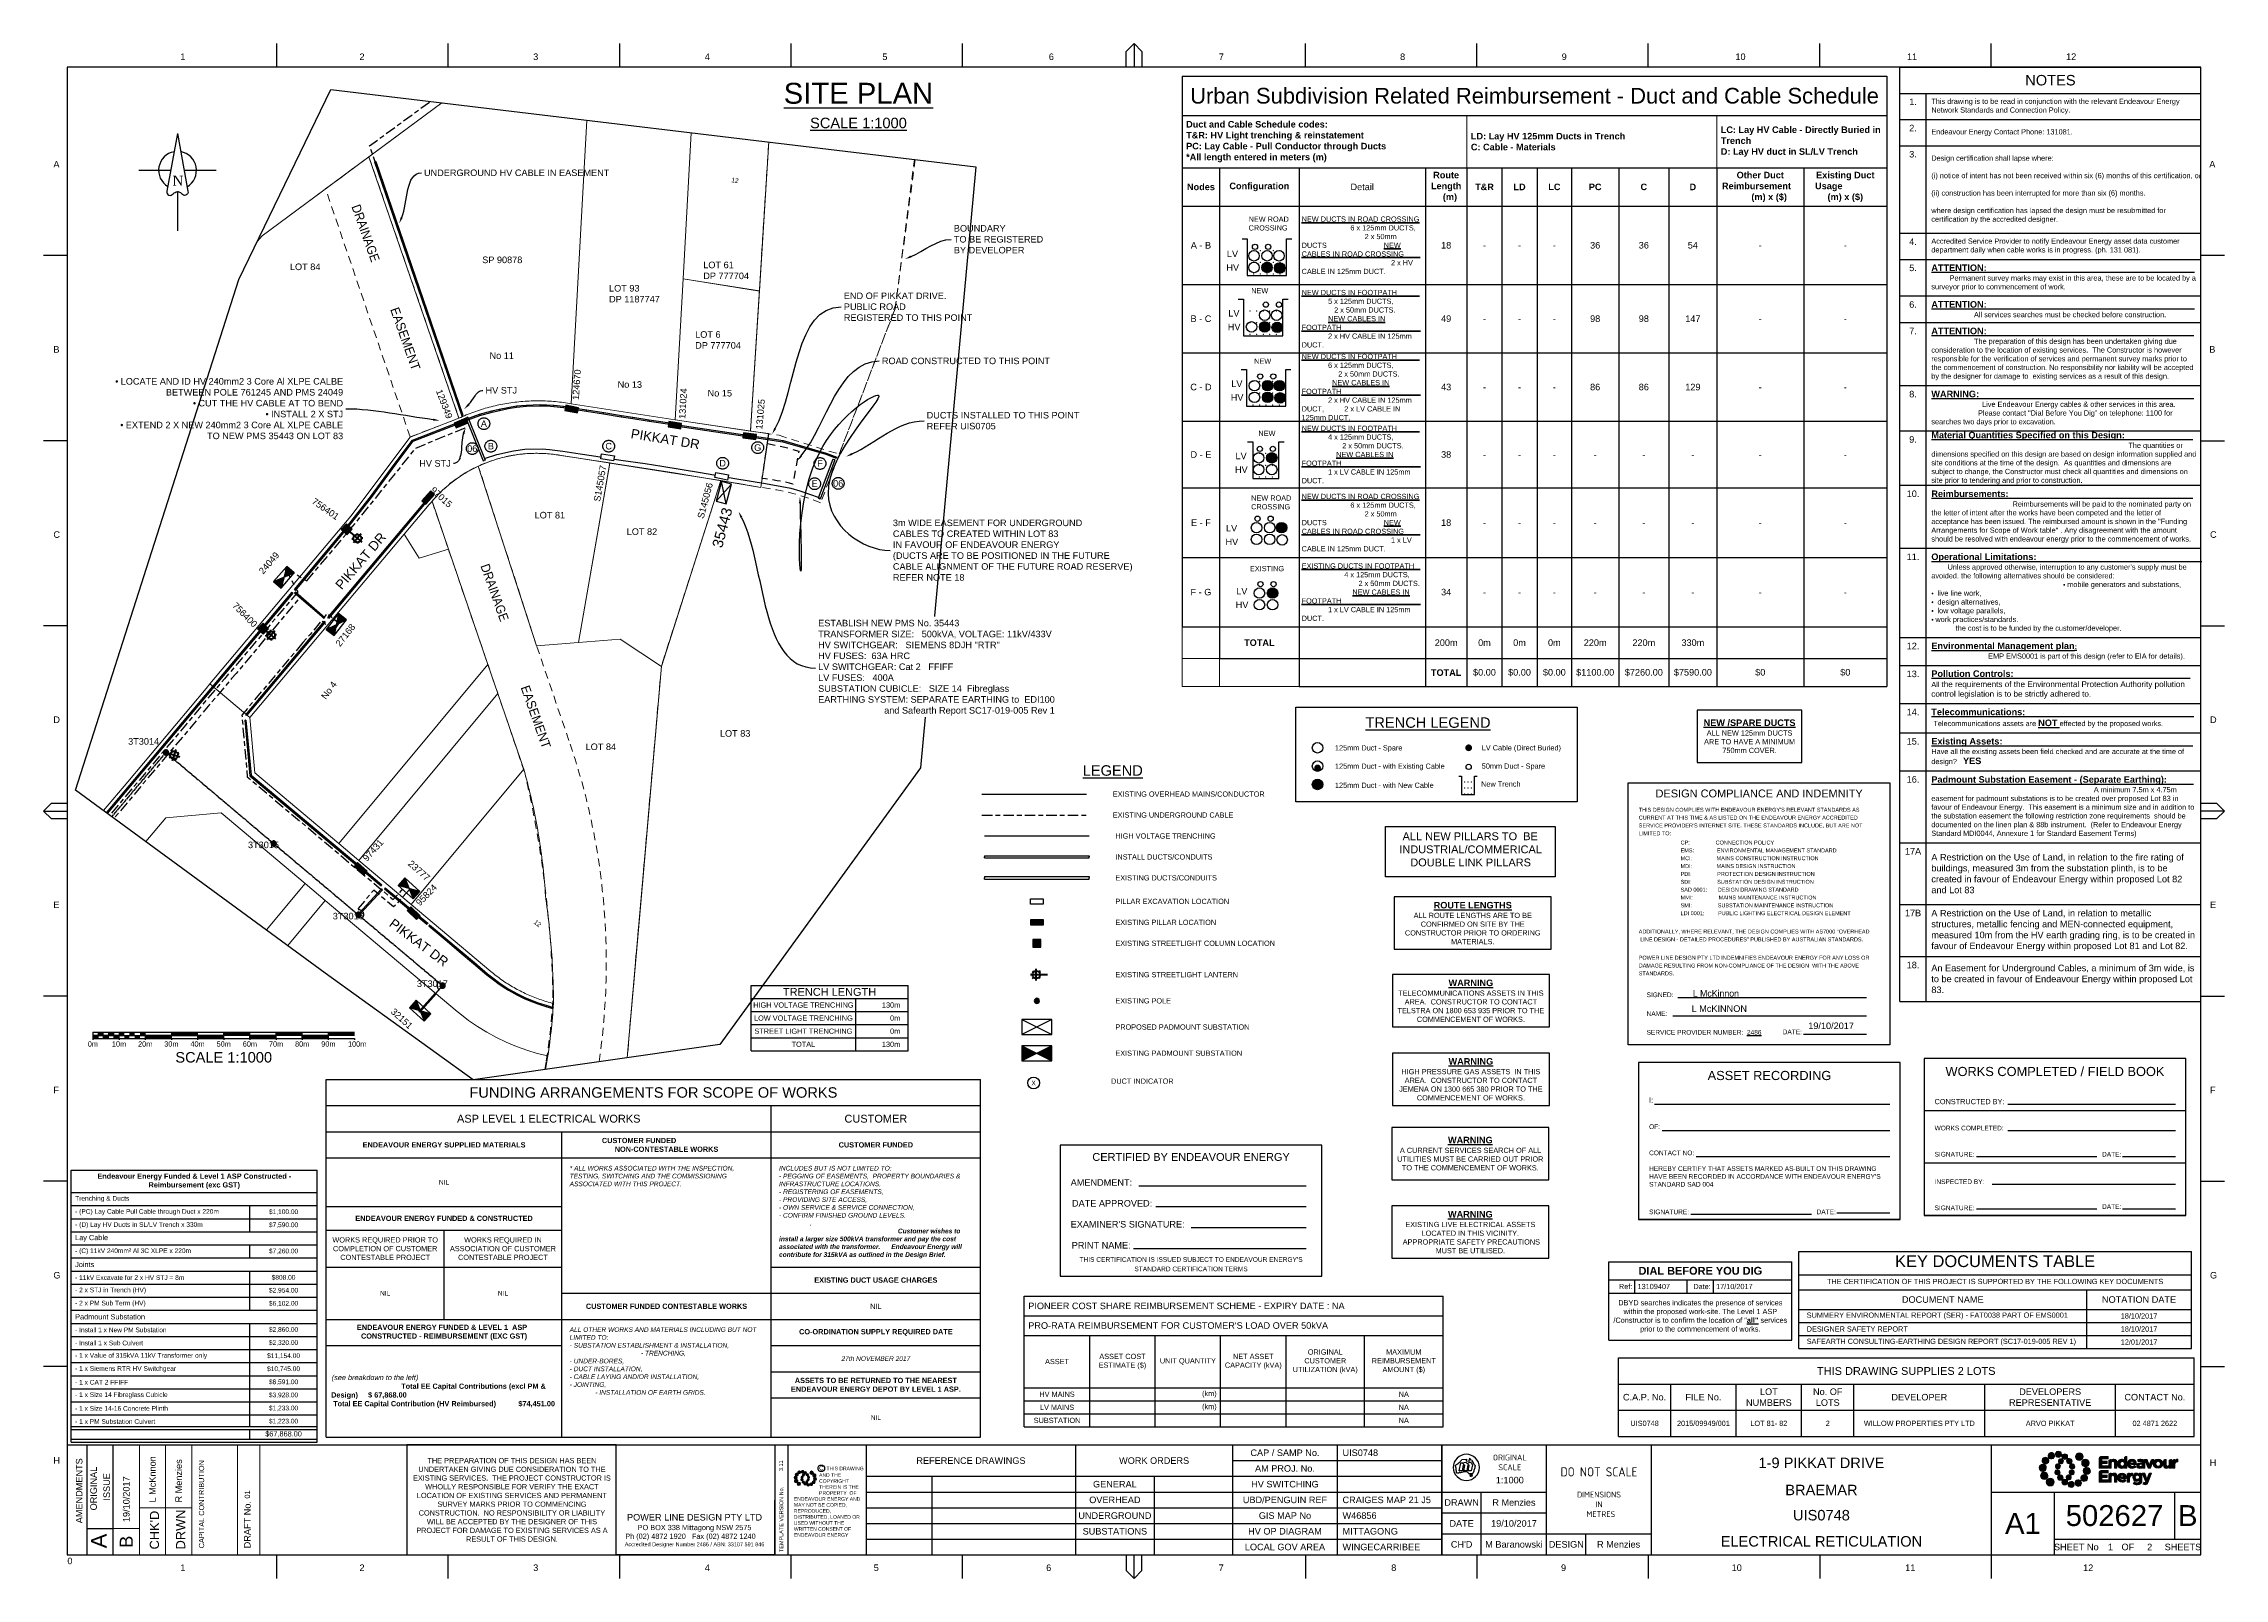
# Paper-space layout 'SITE PLAN (2)' of a CAD drawing. Header units: metres, sheet in millimetres. Extents: x -9 to 824, y -9 to 577.
# The model-space entities are those that its viewports show. They can reach past a viewport. Long polylines and large blocks are cut down to what shows.
import ezdxf
from ezdxf import colors
from ezdxf.entities.mleader import LeaderData, LeaderLine
from ezdxf.enums import TextEntityAlignment as Align
from ezdxf.math import Vec2, Vec3

# ---------------------------------------------------------------- set-up
doc = ezdxf.new("R2010")
doc.units = ezdxf.units.M
for name, pattern in [('Cable Exist OH', [1, 1, 0]), ('Cable Exist UG', [8.2, 4, -1.2, 1.8, -1.2]), ('Dash', [5, 3, -2]), ('IE Trench LV', [5.5, 4, -1.5])]:
    doc.linetypes.add(name, pattern=pattern)
doc.layers.get('0').update_dxf_attribs({"color": 6})
for name, color, linetype, lineweight in [('_User Dimensions', 140, 'Continuous', 13), ('Cadastre Buildings_SP_EXT', 96, 'Continuous', 15), ('Cadastre Developer_SP_EXT', 96, 'Continuous', 15), ('Cadastre Developer_SP_NEW', 54, 'Continuous', 15), ('Cadastre Land Parcels_SP_EXT', 96, 'Continuous', 15), ('Cadastre Roads_SP_EXT', 54, 'Continuous', 15), ('Mains_HV_EXT', 11, 'Continuous', 25)]:
    doc.layers.add(name, color=color, linetype=linetype, lineweight=lineweight)
doc.layers.add('_User Miscellaneous10', color=252, linetype='Continuous', lineweight=13, plot=False, transparency=0.5)
for name, color, linetype in [('Duct_SP_NEW', 2, 'Continuous'), ('Equip_SL_EXT', 7, 'Continuous'), ('Equip_SP_SL_EXT', 7, 'Continuous'), ('Notes', 7, 'Continuous'), ('Notes_SP_NEW', 51, 'Continuous'), ('Sub_SP_EXT', 7, 'Continuous'), ('Sub_SP_NEW', 2, 'Continuous'), ('Sub_SP_TR_HV_LV_EXT', 7, 'Continuous'), ('SupportsOH_SP_TR_HV_LV_SL_EXT', 7, 'Continuous'), ('SupportsUG_SP_LV_EXT', 7, 'Continuous'), ('SupportsUG_SP_LV_NEW', 2, 'Continuous'), ('SupportsUG_SP_LV_SL_EXT', 7, 'Continuous'), ('Trench_SP_NEW', 2, 'Continuous'), ('UG_Details_SP_MISC', 7, 'Continuous')]:
    doc.layers.add(name, color=color, linetype=linetype)
doc.layers.add('Viewports', color=6, linetype='Continuous', plot=False)
doc.styles.add('ARIAL', font='arial.ttf', dxfattribs={"height": 2})
doc.styles.add('COLUMN_LABEL', font='arial.ttf')
doc.styles.add('iecARIAL', font='arial.ttf', dxfattribs={"height": 2})
doc.styles.add('iecISOCP', font='isocp.shx')
doc.styles.add('iecNAME', font='times.ttf')
doc.styles.add('IESYMBOL1', font='isocp.shx')
doc.styles.add('POLE_LABEL', font='arial.ttf', dxfattribs={"height": 2})
doc.styles.add('SLCP_LABEL', font='arial.ttf', dxfattribs={"height": 3.5})
doc.styles.get("Standard").update_dxf_attribs({"font": 'arial.ttf'})
doc.linetypes.add('IE Trench HV', pattern='A,5,-0.2,["/",Standard,S=2,R=0,X=0.5,Y=-1],-2', length=7.2)

psp = doc.layouts.new('SITE PLAN (2)')

# ---------------------------------------------------------------- texts
at = {"layer": 'Notes', "linetype": 'IE Trench LV', "ltscale": 20, "char_height": 2, "attachment_point": 1}
for s, insert in [('NEW ROAD CROSSING', (451.56, 511.35)), ('NEW ', (452.56, 484.01)), ('NEW ', (453.67, 457.09)), ('NEW ', (455.3, 429.5)), ('NEW ROAD CROSSING', (452.53, 404.79)), ('EXISTING ', (452.06, 377.83))]:
    psp.add_mtext_dynamic_manual_height_columns(s, width=24.8119, gutter_width=12.5, heights=[0], dxfattribs=dict(at, insert=insert))
at = {"layer": 'Notes', "ltscale": 20, "char_height": 2.5, "attachment_point": 1}
for s, insert in [('HV', (443.06, 493.14)), ('LV', (443.25, 498.36)), ('LV', (443.8, 475.64)), ('HV', (443.61, 470.42)), ('HV', (444.73, 443.5)), ('LV', (444.92, 448.72)), ('LV', (446.54, 421.13)), ('HV', (446.35, 415.92)), ('LV', (442.92, 393.51)), ('HV', (442.73, 388.29)), ('LV', (446.82, 369.47)), ('HV', (446.63, 364.25))]:
    psp.add_mtext_dynamic_manual_height_columns(s, width=7.4773, gutter_width=12.5, heights=[0], dxfattribs=dict(at, insert=insert))
at = {"layer": 'Notes'}
for s, insert, char_height, attachment_point in [('{\\LTRENCH LEGEND}', (520.1, 320), 4, 2), ('125mm Duct - Spare', (484.55, 308.04), 2, 4), ('LV Cable (Direct Buried)', (540.65, 308.06), 2, 4), ('{\\LLEGEND}', (399.64, 299.66), 4, 5), ('125mm Duct - with Existing Cable', (484.55, 301.04), 2, 4), ('50mm Duct - Spare', (540.65, 301.07), 2, 4), ('EXISTING OVERHEAD MAINS/CONDUCTOR', (399.64, 290.66), 2, 4), ('125mm Duct - with New Cable', (484.55, 294.04), 2, 4), ('New Trench', (540.4, 294.51), 2, 4), ('EXISTING UNDERGROUND CABLE', (399.64, 282.66), 2, 4), ('HIGH VOLTAGE TRENCHING', (400.64, 274.66), 2, 4), ('INSTALL DUCTS/CONDUITS', (400.64, 266.66), 2, 4), ('EXISTING DUCTS/CONDUITS', (400.64, 258.66), 2, 4)]:
    psp.add_mtext(s, dxfattribs=dict(at, insert=insert, char_height=char_height, attachment_point=attachment_point))
at = {"layer": 'Notes', "lineweight": -3, "char_height": 2, "attachment_point": 5}
for s, insert, width in [('{\\fArial|b1|i0|c0|p34;\\H1.25x;\\L\\C1;NEW /SPARE DUCTS\\l\\P}ALL NEW 125mm DUCTS ARE TO HAVE A MINIMUM 750mm COVER.', (642.99, 312.75), 38), ('{\\fArial|b1|i0|c0|p34;\\H1.25x;\\L\\C1;ROUTE LENGTHS\\fArial|b0|i0|c0|p34;\\P}ALL ROUTE LENGTHS ARE TO BE CONFIRMED ON SITE BY THE CONSTRUCTOR PRIOR TO ORDERING MATERIALS.', (537.21, 241.38), 57), ('{\\fArial|b1|i0|c0|p34;\\H1.25x;\\L\\C1;WARNING\\H0.2x;\\P}TELECOMMUNICATIONS ASSETS IN THIS AREA.  CONSTRUCTOR TO CONTACT TELSTRA ON 1800 653 935 PRIOR TO THE COMMENCEMENT OF WORKS. ', (536.49, 211.69), 57), ('{\\fArial|b1|i0|c0|p34;\\H1.25x;\\L\\C1;WARNING\\H0.2x;\\P}HIGH PRESSURE GAS ASSETS  IN THIS AREA.  CONSTRUCTOR TO CONTACT JEMENA ON 1300 665 380 PRIOR TO THE COMMENCEMENT OF WORKS. ', (536.49, 181.69), 57), ('{\\fArial|b1|i0|c0|p34;\\H1.25x;\\L\\C1;WARNING\\H1.2x;\\P\\fArial|b0|i0|c0|p34;\\H0.16667x;\\l\\C7; }A CURRENT SERVICES SEARCH OF ALL UTILITIES MUST BE CARRIED OUT PRIOR TO THE COMMENCEMENT OF WORKS.', (536.28, 153.29), 57), ('{\\fArial|b1|i0|c0|p34;\\H1.25x;\\L\\C1;WARNING\\H0.2x;\\P}EXISTING LIVE ELECTRICAL ASSETS LOCATED IN THIS VICINITY.\\P APPROPRIATE SAFETY PRECAUTIONS MUST BE UTILISED.', (536.28, 123.29), 57)]:
    psp.add_mtext(s, dxfattribs=dict(at, insert=insert, width=width))
at = {"layer": 'Notes', "attachment_point": 1}
for s, width, insert, char_height in [('\\pi1.5549;ALL NEW PILLARS TO  BE \\P\\pi0.32093;INDUSTRIAL/COMMERICAL \\P\\pi4.5068;DOUBLE LINK PILLARS', 54.5907, (508.83, 276.06), 3), ('L McKINNON', 34.2943, (620.84, 209.95), 2.5), ('{\\fVladimir Script|b0|i0|c0|p66;L McKinnon}', 25.6759, (621.29, 215.78), 2.5), ('19/10/2017', 29.0873, (665.4, 203.39), 2.5)]:
    psp.add_mtext_dynamic_manual_height_columns(s, width=width, gutter_width=12.5, heights=[0], dxfattribs=dict(at, insert=insert, char_height=char_height))
at = {"layer": 'Notes', "char_height": 2, "attachment_point": 4, "style": 'iecARIAL'}
for s, insert in [('PILLAR EXCAVATION LOCATION', (400.64, 249.66)), ('EXISTING PILLAR LOCATION', (400.64, 241.66)), ('EXISTING STREETLIGHT COLUMN LOCATION', (400.64, 233.66)), ('EXISTING STREETLIGHT LANTERN', (400.64, 221.66)), ('EXISTING POLE', (400.64, 211.66)), ('PROPOSED PADMOUNT SUBSTATION', (400.64, 201.66)), ('EXISTING PADMOUNT SUBSTATION', (400.64, 191.66)), ('DUCT INDICATOR', (398.99, 180.98))]:
    psp.add_mtext(s, dxfattribs=dict(at, insert=insert))
at = {"layer": 'Notes', "insert": (170.04, 21), "char_height": 2, "width": 76.251, "attachment_point": 5}
psp.add_mtext('THE PREPARATION OF THIS DESIGN HAS BEEN UNDERTAKEN GIVING DUE CONSIDERATION TO THE EXISTING SERVICES.  THE PROJECT CONSTRUCTOR IS WHOLLY RESPONSIBLE FOR VERIFY THE EXACT LOCATION OF EXISTING SERVICES AND PERMANENT SURVEY MARKS PRIOR TO COMMENCING CONSTRUCTION.  NO RESPONSIBILITY OR LIABILITY WILL BE ACCEPTED BY THE DESIGNER OF THIS PROJECT FOR DAMAGE TO EXISTING SERVICES AS A RESULT OF THIS DESIGN.', dxfattribs=at)
at = {"layer": 'Notes', "insert": (239.83, 9.21), "char_height": 3, "width": 60, "attachment_point": 5, "style": 'ARIAL'}
psp.add_mtext('{\\H0.83333x;POWER LINE DESIGN PTY LTD}\\P{\\H0.66667x;PO BOX 338 Mittagong NSW 2575\\PPh (02) 4872 1920   Fax (02) 4872 1240     \\H0.75x;Accredited Designer Number 2486 / ABN: 33107 591 846 }', dxfattribs=at)

msp = doc.modelspace()

# ---------------------------------------------------------------- texts
at = {"layer": 'Cadastre Developer_SP_EXT'}
msp.add_text('8', height=1.8, dxfattribs=at).set_placement((269642.2811, 6187638.2735))
at = {"layer": 'Cadastre Land Parcels_SP_EXT'}
for s, rotation, p in [('13', 351.3976687, (269514.2007, 6187872.2173)), ('12', 351.446925, (269549.1901, 6187848.1032)), ('1', 43.1322932, (269297.9359, 6187722.8818)), ('12', 322.1120488, (269473.5971, 6187565.0106))]:
    msp.add_text(s, height=1.8, rotation=rotation, dxfattribs=at).set_placement(p)
at = {"layer": 'Cadastre Roads_SP_EXT'}
for height, rotation, p in [(3.6, 350.6888741, (269510.6928, 6187750.3386)), (3.6, 49.4477075, (269400.3969, 6187692.1228)), (1.8, 42.6220043, (269300.3589, 6187581.3808)), (3.6, 323.0407311, (269418.2184, 6187564.1045))]:
    msp.add_text('PIKKAT DR', height=height, rotation=rotation, dxfattribs=at).set_placement(p)
at = {"layer": 'Notes'}
for s, rotation, width, p, p2 in [('DRAINAGE', 289.63269, 0.89595, (269404.0757, 6187838.7856), (269411.7635, 6187817.2345)), ('EASEMENT', 289.5344713, 0.933654, (269418.8891, 6187799.5032), (269427.2861, 6187775.8362)), ('DRAINAGE', 289.63269, 0.89595, (269453.3625, 6187701.47), (269461.0503, 6187679.9189)), ('EASEMENT', 289.5344713, 0.933654, (269468.7465, 6187655.0282), (269477.1434, 6187631.3611))]:
    msp.add_text(s, height=3.5, rotation=rotation, dxfattribs=dict(at, width=width)).set_placement(p, p2, align=Align.FIT)
at = {"layer": 'Notes', "linetype": 'ByBlock', "char_height": 2.5, "attachment_point": 1}
for s, insert in [('LOT 84', (269380.6264, 6187816.9959)), ('LOT 81', (269474.1304, 6187722.1068)), ('LOT 82', (269509.3256, 6187715.8136)), ('LOT 84', (269493.6114, 6187633.6053)), ('LOT 83', (269544.94, 6187638.7123))]:
    msp.add_mtext_dynamic_manual_height_columns(s, width=17.946095, gutter_width=12.5, heights=[0], dxfattribs=dict(at, insert=insert))
at = {"layer": 'Notes', "lineweight": 0, "char_height": 2.5, "attachment_point": 1}
for s, width, insert in [('SP 90878', 28.95317, (269454.0976, 6187819.6619)), ('LOT 61\\PDP 777704', 25.393999, (269538.5774, 6187817.7118)), ('LOT 93\\PDP 1187747', 28.95317, (269502.5687, 6187808.8104)), ('LOT 6\\PDP 777704', 25.393999, (269535.4782, 6187791.1396))]:
    msp.add_mtext_dynamic_manual_height_columns(s, width=width, gutter_width=12.5, heights=[0], dxfattribs=dict(at, insert=insert))
at = {"layer": 'Notes', "char_height": 2.5, "attachment_point": 1}
for s, insert in [('No 11', (269456.9028, 6187783.0604)), ('No 13', (269505.8564, 6187772.0333)), ('No 15', (269540.2447, 6187768.7161))]:
    msp.add_mtext_dynamic_manual_height_columns(s, width=11.484895, gutter_width=12.5, heights=[0], dxfattribs=dict(at, insert=insert))
at = {"layer": 'Notes', "insert": (269392.3337, 6187651.7168), "char_height": 2.5, "attachment_point": 1, "rotation": 53.6971186}
msp.add_mtext_dynamic_manual_height_columns('No 4', width=11.484895, gutter_width=12.5, heights=[0], dxfattribs=at)

# ---------------------------------------------------------------- blocks, each defined once
blk = doc.blocks.new('EE_LOGO_SMALL')
at = {"layer": 'Notes'}
h = blk.add_hatch(color=256, dxfattribs=at)
edge = h.paths.add_edge_path()
edge.add_spline(control_points=[(-8.4, 2), (-9.2, 2), (-9.8, 1.4), (-9.8, 0.7), (-9.9, -0.1), (-9.3, -0.7), (-8.6, -0.8), (-7.8, -0.8), (-7.2, -0.2), (-7.1, 0.5), (-7.1, 1.3), (-7.7, 1.9), (-8.4, 2)], knot_values=[0, 0, 0, 0, 1, 1, 1, 2, 2, 2, 3, 3, 3, 4, 4, 4, 4], degree=3, periodic=0)
h = blk.add_hatch(color=256, dxfattribs=at)
edge = h.paths.add_edge_path()
edge.add_spline(control_points=[(-6.8, 4.5), (-7.4, 4.8), (-8.2, 4.6), (-8.6, 4), (-8.9, 3.4), (-8.7, 2.6), (-8.1, 2.2), (-7.5, 1.9), (-6.7, 2.1), (-6.3, 2.7), (-6, 3.3), (-6.2, 4.1), (-6.8, 4.5)], knot_values=[0, 0, 0, 0, 1, 1, 1, 2, 2, 2, 3, 3, 3, 4, 4, 4, 4], degree=3, periodic=0)
h = blk.add_hatch(color=256, dxfattribs=at)
edge = h.paths.add_edge_path()
edge.add_spline(control_points=[(-4.2, 5.9), (-4.6, 6.5), (-5.3, 6.6), (-5.9, 6.3), (-6.4, 5.9), (-6.6, 5.1), (-6.2, 4.6), (-5.9, 4), (-5.1, 3.8), (-4.6, 4.2), (-4, 4.6), (-3.8, 5.3), (-4.2, 5.9)], knot_values=[0, 0, 0, 0, 1, 1, 1, 2, 2, 2, 3, 3, 3, 4, 4, 4, 4], degree=3, periodic=0)
h = blk.add_hatch(color=256, dxfattribs=at)
edge = h.paths.add_edge_path()
edge.add_spline(control_points=[(-1.3, 5.9), (-1.4, 6.5), (-2, 7), (-2.6, 6.9), (-3.3, 6.9), (-3.7, 6.3), (-3.7, 5.6), (-3.6, 5), (-3, 4.5), (-2.4, 4.6), (-1.7, 4.7), (-1.3, 5.2), (-1.3, 5.9)], knot_values=[0, 0, 0, 0, 1, 1, 1, 2, 2, 2, 3, 3, 3, 4, 4, 4, 4], degree=3, periodic=0)
h = blk.add_hatch(color=256, dxfattribs=at)
edge = h.paths.add_edge_path()
edge.add_spline(control_points=[(-2.5, 2.1), (-3, 2.2), (-3.5, 1.9), (-3.6, 1.3), (-3.7, 0.8), (-3.4, 0.3), (-2.9, 0.2), (-2.4, 0.1), (-1.9, 0.4), (-1.8, 0.9), (-1.7, 1.5), (-2, 2), (-2.5, 2.1)], knot_values=[0, 0, 0, 0, 1, 1, 1, 2, 2, 2, 3, 3, 3, 4, 4, 4, 4], degree=3, periodic=0)
h = blk.add_hatch(color=256, dxfattribs=at)
edge = h.paths.add_edge_path()
edge.add_spline(control_points=[(1, 4.9), (1, 4.3), (0.5, 3.8), (-0.1, 3.8), (-0.7, 3.8), (-1.2, 4.3), (-1.2, 4.9), (-1.2, 5.5), (-0.7, 6), (-0.1, 6), (0.5, 6), (1, 5.5), (1, 4.9)], knot_values=[0, 0, 0, 0, 1, 1, 1, 2, 2, 2, 3, 3, 3, 4, 4, 4, 4], degree=3, periodic=0)
edge = h.paths.add_edge_path()
edge.add_spline(control_points=[(-1.4, 4), (-1.9, 4.1), (-2.4, 3.8), (-2.5, 3.3), (-2.6, 2.7), (-2.3, 2.2), (-1.8, 2.1), (-1.3, 2), (-0.7, 2.3), (-0.6, 2.9), (-0.5, 3.4), (-0.9, 3.9), (-1.4, 4)], knot_values=[0, 0, 0, 0, 1, 1, 1, 2, 2, 2, 3, 3, 3, 4, 4, 4, 4], degree=3, periodic=0)
h = blk.add_hatch(color=256, dxfattribs=at)
edge = h.paths.add_edge_path()
edge.add_spline(control_points=[(2.3, 2.4), (2.8, 2.8), (2.8, 3.4), (2.4, 3.9), (2, 4.3), (1.4, 4.3), (0.9, 3.9), (0.5, 3.6), (0.5, 2.9), (0.9, 2.5), (1.2, 2), (1.9, 2), (2.3, 2.4)], knot_values=[0, 0, 0, 0, 1, 1, 1, 2, 2, 2, 3, 3, 3, 4, 4, 4, 4], degree=3, periodic=0)
edge = h.paths.add_edge_path()
edge.add_spline(control_points=[(1, 4.9), (1, 4.3), (0.5, 3.8), (-0.1, 3.8), (-0.7, 3.8), (-1.2, 4.3), (-1.2, 4.9), (-1.2, 5.5), (-0.7, 6), (-0.1, 6), (0.5, 6), (1, 5.5), (1, 4.9)], knot_values=[0, 0, 0, 0, 1, 1, 1, 2, 2, 2, 3, 3, 3, 4, 4, 4, 4], degree=3, periodic=0)
h = blk.add_hatch(color=256, dxfattribs=at)
edge = h.paths.add_edge_path()
edge.add_spline(control_points=[(1, 4.9), (1, 4.3), (0.5, 3.8), (-0.1, 3.8), (-0.7, 3.8), (-1.2, 4.3), (-1.2, 4.9), (-1.2, 5.5), (-0.7, 6), (-0.1, 6), (0.5, 6), (1, 5.5), (1, 4.9)], knot_values=[0, 0, 0, 0, 1, 1, 1, 2, 2, 2, 3, 3, 3, 4, 4, 4, 4], degree=3, periodic=0)
edge = h.paths.add_edge_path(flags=16)
edge.add_spline(control_points=[(1, 4.9), (1, 4.3), (0.5, 3.8), (-0.1, 3.8), (-0.7, 3.8), (-1.2, 4.3), (-1.2, 4.9), (-1.2, 5.5), (-0.7, 6), (-0.1, 6), (0.5, 6), (1, 5.5), (1, 4.9)], knot_values=[0, 0, 0, 0, 1, 1, 1, 2, 2, 2, 3, 3, 3, 4, 4, 4, 4], degree=3, periodic=0)
h = blk.add_hatch(color=256, dxfattribs=at)
edge = h.paths.add_edge_path()
edge.add_spline(control_points=[(3, 0.2), (3.5, 0.3), (3.8, 0.9), (3.7, 1.4), (3.6, 1.9), (3, 2.3), (2.5, 2.1), (1.9, 2), (1.6, 1.4), (1.8, 0.9), (1.9, 0.4), (2.5, 0.1), (3, 0.2)], knot_values=[0, 0, 0, 0, 1, 1, 1, 2, 2, 2, 3, 3, 3, 4, 4, 4, 4], degree=3, periodic=0)
h = blk.add_hatch(color=256, dxfattribs=at)
edge = h.paths.add_edge_path()
edge.add_spline(control_points=[(7, 4.9), (7, 4), (6.3, 3.4), (5.5, 3.4), (4.6, 3.4), (4, 4), (4, 4.9), (4, 5.7), (4.6, 6.4), (5.5, 6.4), (6.3, 6.4), (7, 5.7), (7, 4.9)], knot_values=[0, 0, 0, 0, 1, 1, 1, 2, 2, 2, 3, 3, 3, 4, 4, 4, 4], degree=3, periodic=0)
h = blk.add_hatch(color=256, dxfattribs=at)
edge = h.paths.add_edge_path()
edge.add_spline(control_points=[(8.4, 1.1), (9.1, 1.5), (9.4, 2.3), (9.1, 3), (8.8, 3.7), (7.9, 4.1), (7.2, 3.8), (6.5, 3.4), (6.2, 2.6), (6.5, 1.9), (6.8, 1.2), (7.7, 0.8), (8.4, 1.1)], knot_values=[0, 0, 0, 0, 1, 1, 1, 2, 2, 2, 3, 3, 3, 4, 4, 4, 4], degree=3, periodic=0)
h = blk.add_hatch(color=256, dxfattribs=at)
edge = h.paths.add_edge_path()
edge.add_spline(control_points=[(8.3, -1.9), (9, -1.9), (9.7, -1.4), (9.7, -0.6), (9.7, 0.1), (9.2, 0.8), (8.4, 0.8), (7.7, 0.8), (7, 0.3), (7, -0.5), (6.9, -1.2), (7.5, -1.9), (8.3, -1.9)], knot_values=[0, 0, 0, 0, 1, 1, 1, 2, 2, 2, 3, 3, 3, 4, 4, 4, 4], degree=3, periodic=0)
h = blk.add_hatch(color=256, dxfattribs=at)
edge = h.paths.add_edge_path()
edge.add_spline(control_points=[(-8.5, -1.1), (-9.2, -1.4), (-9.6, -2.3), (-9.3, -3), (-8.9, -3.7), (-8.1, -4), (-7.4, -3.7), (-6.7, -3.4), (-6.3, -2.5), (-6.6, -1.8), (-7, -1.1), (-7.8, -0.8), (-8.5, -1.1)], knot_values=[0, 0, 0, 0, 1, 1, 1, 2, 2, 2, 3, 3, 3, 4, 4, 4, 4], degree=3, periodic=0)
h = blk.add_hatch(color=256, dxfattribs=at)
edge = h.paths.add_edge_path()
edge.add_spline(control_points=[(-7.1, -4.8), (-7.1, -4), (-6.5, -3.3), (-5.6, -3.3), (-4.8, -3.3), (-4.1, -4), (-4.1, -4.8), (-4.1, -5.7), (-4.8, -6.3), (-5.6, -6.3), (-6.5, -6.3), (-7.1, -5.7), (-7.1, -4.8)], knot_values=[0, 0, 0, 0, 1, 1, 1, 2, 2, 2, 3, 3, 3, 4, 4, 4, 4], degree=3, periodic=0)
h = blk.add_hatch(color=256, dxfattribs=at)
edge = h.paths.add_edge_path()
edge.add_spline(control_points=[(-3.1, -0.2), (-3.7, -0.3), (-4, -0.8), (-3.8, -1.4), (-3.7, -1.9), (-3.2, -2.2), (-2.6, -2.1), (-2.1, -1.9), (-1.8, -1.4), (-1.9, -0.9), (-2.1, -0.3), (-2.6, 0), (-3.1, -0.2)], knot_values=[0, 0, 0, 0, 1, 1, 1, 2, 2, 2, 3, 3, 3, 4, 4, 4, 4], degree=3, periodic=0)
h = blk.add_hatch(color=256, dxfattribs=at)
edge = h.paths.add_edge_path()
edge.add_spline(control_points=[(-2.5, -2.3), (-2.9, -2.7), (-3, -3.4), (-2.6, -3.8), (-2.2, -4.2), (-1.5, -4.3), (-1.1, -3.9), (-0.7, -3.5), (-0.6, -2.8), (-1, -2.4), (-1.4, -2), (-2, -1.9), (-2.5, -2.3)], knot_values=[0, 0, 0, 0, 1, 1, 1, 2, 2, 2, 3, 3, 3, 4, 4, 4, 4], degree=3, periodic=0)
h = blk.add_hatch(color=256, dxfattribs=at)
edge = h.paths.add_edge_path()
edge.add_spline(control_points=[(-1.2, -4.8), (-1.2, -4.2), (-0.7, -3.7), (-0.1, -3.7), (0.5, -3.7), (1, -4.2), (1, -4.8), (1, -5.4), (0.5, -5.9), (-0.1, -5.9), (-0.7, -5.9), (-1.2, -5.4), (-1.2, -4.8)], knot_values=[0, 0, 0, 0, 1, 1, 1, 2, 2, 2, 3, 3, 3, 4, 4, 4, 4], degree=3, periodic=0)
h = blk.add_hatch(color=256, dxfattribs=at)
edge = h.paths.add_edge_path()
edge.add_spline(control_points=[(1.2, -3.9), (1.7, -4.1), (2.2, -3.7), (2.3, -3.2), (2.5, -2.7), (2.1, -2.2), (1.6, -2.1), (1.1, -2), (0.6, -2.3), (0.5, -2.8), (0.4, -3.3), (0.7, -3.8), (1.2, -3.9)], knot_values=[0, 0, 0, 0, 1, 1, 1, 2, 2, 2, 3, 3, 3, 4, 4, 4, 4], degree=3, periodic=0)
h = blk.add_hatch(color=256, dxfattribs=at)
edge = h.paths.add_edge_path()
edge.add_spline(control_points=[(1.2, -5.8), (1.3, -6.5), (1.8, -6.9), (2.5, -6.9), (3.1, -6.8), (3.6, -6.2), (3.5, -5.6), (3.4, -5), (2.9, -4.5), (2.2, -4.6), (1.6, -4.6), (1.1, -5.2), (1.2, -5.8)], knot_values=[0, 0, 0, 0, 1, 1, 1, 2, 2, 2, 3, 3, 3, 4, 4, 4, 4], degree=3, periodic=0)
h = blk.add_hatch(color=256, dxfattribs=at)
edge = h.paths.add_edge_path()
edge.add_spline(control_points=[(2.4, -2), (2.9, -2.1), (3.4, -1.8), (3.5, -1.3), (3.6, -0.8), (3.3, -0.3), (2.8, -0.2), (2.2, -0.1), (1.7, -0.4), (1.6, -0.9), (1.5, -1.4), (1.8, -1.9), (2.4, -2)], knot_values=[0, 0, 0, 0, 1, 1, 1, 2, 2, 2, 3, 3, 3, 4, 4, 4, 4], degree=3, periodic=0)
h = blk.add_hatch(color=256, dxfattribs=at)
edge = h.paths.add_edge_path()
edge.add_spline(control_points=[(4, -5.8), (4.4, -6.4), (5.2, -6.6), (5.7, -6.2), (6.3, -5.8), (6.5, -5.1), (6.1, -4.5), (5.7, -4), (5, -3.8), (4.4, -4.2), (3.8, -4.5), (3.7, -5.3), (4, -5.8)], knot_values=[0, 0, 0, 0, 1, 1, 1, 2, 2, 2, 3, 3, 3, 4, 4, 4, 4], degree=3, periodic=0)
h = blk.add_hatch(color=256, dxfattribs=at)
edge = h.paths.add_edge_path()
edge.add_spline(control_points=[(6.7, -4.4), (7.3, -4.8), (8.1, -4.6), (8.4, -4), (8.8, -3.3), (8.6, -2.6), (8, -2.2), (7.3, -1.8), (6.6, -2.1), (6.2, -2.7), (5.8, -3.3), (6, -4.1), (6.7, -4.4)], knot_values=[0, 0, 0, 0, 1, 1, 1, 2, 2, 2, 3, 3, 3, 4, 4, 4, 4], degree=3, periodic=0)
at = {"layer": 'Notes', "lineweight": 0}
for points in [[(1.8, 2.1), (1.8, 2.1)], [(-2, -2.1), (-2, -2.1)]]:
    blk.add_lwpolyline(points, dxfattribs=at)
for points in [[(-8.4, 2), (-9.2, 2), (-9.8, 1.4), (-9.8, 0.7), (-9.9, -0.1), (-9.3, -0.7), (-8.6, -0.8), (-7.8, -0.8), (-7.2, -0.2), (-7.1, 0.5), (-7.1, 1.3), (-7.7, 1.9), (-8.4, 2)], [(-6.8, 4.5), (-7.4, 4.8), (-8.2, 4.6), (-8.6, 4), (-8.9, 3.4), (-8.7, 2.6), (-8.1, 2.2), (-7.5, 1.9), (-6.7, 2.1), (-6.3, 2.7), (-6, 3.3), (-6.2, 4.1), (-6.8, 4.5)], [(-4.2, 5.9), (-4.6, 6.5), (-5.3, 6.6), (-5.9, 6.3), (-6.4, 5.9), (-6.6, 5.1), (-6.2, 4.6), (-5.9, 4), (-5.1, 3.8), (-4.6, 4.2), (-4, 4.6), (-3.8, 5.3), (-4.2, 5.9)], [(-1.3, 5.9), (-1.4, 6.5), (-2, 7), (-2.6, 6.9), (-3.3, 6.9), (-3.7, 6.3), (-3.7, 5.6), (-3.6, 5), (-3, 4.5), (-2.4, 4.6), (-1.7, 4.7), (-1.3, 5.2), (-1.3, 5.9)], [(-2.5, 2.1), (-3, 2.2), (-3.5, 1.9), (-3.6, 1.3), (-3.7, 0.8), (-3.4, 0.3), (-2.9, 0.2), (-2.4, 0.1), (-1.9, 0.4), (-1.8, 0.9), (-1.7, 1.5), (-2, 2), (-2.5, 2.1)], [(-1.4, 4), (-1.9, 4.1), (-2.4, 3.8), (-2.5, 3.3), (-2.6, 2.7), (-2.3, 2.2), (-1.8, 2.1), (-1.3, 2), (-0.7, 2.3), (-0.6, 2.9), (-0.5, 3.4), (-0.9, 3.9), (-1.4, 4)], [(1, 4.9), (1, 4.3), (0.5, 3.8), (-0.1, 3.8), (-0.7, 3.8), (-1.2, 4.3), (-1.2, 4.9), (-1.2, 5.5), (-0.7, 6), (-0.1, 6), (0.5, 6), (1, 5.5), (1, 4.9)], [(1, 4.9), (1, 4.3), (0.5, 3.8), (-0.1, 3.8), (-0.7, 3.8), (-1.2, 4.3), (-1.2, 4.9), (-1.2, 5.5), (-0.7, 6), (-0.1, 6), (0.5, 6), (1, 5.5), (1, 4.9)], [(2.3, 2.4), (2.8, 2.8), (2.8, 3.4), (2.4, 3.9), (2, 4.3), (1.4, 4.3), (0.9, 3.9), (0.5, 3.6), (0.5, 2.9), (0.9, 2.5), (1.2, 2), (1.9, 2), (2.3, 2.4)], [(3, 0.2), (3.5, 0.3), (3.8, 0.9), (3.7, 1.4), (3.6, 1.9), (3, 2.3), (2.5, 2.1), (1.9, 2), (1.6, 1.4), (1.8, 0.9), (1.9, 0.4), (2.5, 0.1), (3, 0.2)], [(7, 4.9), (7, 4), (6.3, 3.4), (5.5, 3.4), (4.6, 3.4), (4, 4), (4, 4.9), (4, 5.7), (4.6, 6.4), (5.5, 6.4), (6.3, 6.4), (7, 5.7), (7, 4.9)], [(8.4, 1.1), (9.1, 1.5), (9.4, 2.3), (9.1, 3), (8.8, 3.7), (7.9, 4.1), (7.2, 3.8), (6.5, 3.4), (6.2, 2.6), (6.5, 1.9), (6.8, 1.2), (7.7, 0.8), (8.4, 1.1)], [(8.3, -1.9), (9, -1.9), (9.7, -1.4), (9.7, -0.6), (9.7, 0.1), (9.2, 0.8), (8.4, 0.8), (7.7, 0.8), (7, 0.3), (7, -0.5), (6.9, -1.2), (7.5, -1.9), (8.3, -1.9)], [(-8.5, -1.1), (-9.2, -1.4), (-9.6, -2.3), (-9.3, -3), (-8.9, -3.7), (-8.1, -4), (-7.4, -3.7), (-6.7, -3.4), (-6.3, -2.5), (-6.6, -1.8), (-7, -1.1), (-7.8, -0.8), (-8.5, -1.1)], [(-7.1, -4.8), (-7.1, -4), (-6.5, -3.3), (-5.6, -3.3), (-4.8, -3.3), (-4.1, -4), (-4.1, -4.8), (-4.1, -5.7), (-4.8, -6.3), (-5.6, -6.3), (-6.5, -6.3), (-7.1, -5.7), (-7.1, -4.8)], [(-3.1, -0.2), (-3.7, -0.3), (-4, -0.8), (-3.8, -1.4), (-3.7, -1.9), (-3.2, -2.2), (-2.6, -2.1), (-2.1, -1.9), (-1.8, -1.4), (-1.9, -0.9), (-2.1, -0.3), (-2.6, 0), (-3.1, -0.2)], [(-2.5, -2.3), (-2.9, -2.7), (-3, -3.4), (-2.6, -3.8), (-2.2, -4.2), (-1.5, -4.3), (-1.1, -3.9), (-0.7, -3.5), (-0.6, -2.8), (-1, -2.4), (-1.4, -2), (-2, -1.9), (-2.5, -2.3)], [(-1.2, -4.8), (-1.2, -4.2), (-0.7, -3.7), (-0.1, -3.7), (0.5, -3.7), (1, -4.2), (1, -4.8), (1, -5.4), (0.5, -5.9), (-0.1, -5.9), (-0.7, -5.9), (-1.2, -5.4), (-1.2, -4.8)], [(1.2, -3.9), (1.7, -4.1), (2.2, -3.7), (2.3, -3.2), (2.5, -2.7), (2.1, -2.2), (1.6, -2.1), (1.1, -2), (0.6, -2.3), (0.5, -2.8), (0.4, -3.3), (0.7, -3.8), (1.2, -3.9)], [(1.2, -5.8), (1.3, -6.5), (1.8, -6.9), (2.5, -6.9), (3.1, -6.8), (3.6, -6.2), (3.5, -5.6), (3.4, -5), (2.9, -4.5), (2.2, -4.6), (1.6, -4.6), (1.1, -5.2), (1.2, -5.8)], [(2.4, -2), (2.9, -2.1), (3.4, -1.8), (3.5, -1.3), (3.6, -0.8), (3.3, -0.3), (2.8, -0.2), (2.2, -0.1), (1.7, -0.4), (1.6, -0.9), (1.5, -1.4), (1.8, -1.9), (2.4, -2)], [(4, -5.8), (4.4, -6.4), (5.2, -6.6), (5.7, -6.2), (6.3, -5.8), (6.5, -5.1), (6.1, -4.5), (5.7, -4), (5, -3.8), (4.4, -4.2), (3.8, -4.5), (3.7, -5.3), (4, -5.8)], [(6.7, -4.4), (7.3, -4.8), (8.1, -4.6), (8.4, -4), (8.8, -3.3), (8.6, -2.6), (8, -2.2), (7.3, -1.8), (6.6, -2.1), (6.2, -2.7), (5.8, -3.3), (6, -4.1), (6.7, -4.4)]]:
    blk.add_open_spline(points, degree=3, knots=[0, 0, 0, 0, 1, 1, 1, 2, 2, 2, 3, 3, 3, 4, 4, 4, 4], dxfattribs=at)
blk = doc.blocks.new('EE_COPYRIGHT_A1')
at = {"layer": 'Notes'}
blk.add_circle((9.53, -0.82), 1.15, dxfattribs=at)
at = {"xscale": 0.4, "yscale": 0.4, "zscale": 0.4}
blk.add_blockref('EE_LOGO_SMALL', (3.96, -4.29), dxfattribs=at)
at = {"layer": 'Notes', "insert": (0, 0), "char_height": 1.25, "width": 24.1208, "attachment_point": 1, "style": 'ARIAL'}
blk.add_mtext('\\pt8.75;               ^I{\\H1.2x;C } THIS DRAWING\\P\\pi-8.75,l8.75,t8.75,20;       ^IAND THE ^I\\P\\pi0,t8.75;COPYRIGHT\\P\\pi-8.75,t1.25,8.75;^I^ITHEREIN IS THE PROPERTY  OF \\P\\pi0,l0,t1.25;ENDEAVOUR ENERGY AND MAY NOT BE COPIED, REPRODUCED, DISTRIBUTED, LOANED OR USED WITHOUT THE WRITTEN CONSENT OF ENDEAVOUR ENERGY', dxfattribs=at)
blk = doc.blocks.new('EE_LOGO')
h = blk.add_hatch(color=256)
edge = h.paths.add_edge_path()
edge.add_spline(control_points=[(-25.34, 1.94), (-26.08, 1.98), (-26.72, 1.41), (-26.77, 0.66), (-26.81, -0.09), (-26.24, -0.72), (-25.49, -0.77), (-24.74, -0.81), (-24.1, -0.24), (-24.06, 0.51), (-24.02, 1.25), (-24.59, 1.89), (-25.34, 1.94)], knot_values=[0, 0, 0, 0, 1, 1, 1, 2, 2, 2, 3, 3, 3, 4, 4, 4, 4], degree=3, periodic=0)
h = blk.add_hatch(color=256)
edge = h.paths.add_edge_path()
edge.add_spline(control_points=[(-23.73, 4.46), (-24.34, 4.81), (-25.13, 4.61), (-25.49, 3.99), (-25.85, 3.38), (-25.64, 2.59), (-25.03, 2.23), (-24.41, 1.87), (-23.63, 2.08), (-23.27, 2.69), (-22.91, 3.31), (-23.12, 4.1), (-23.73, 4.46)], knot_values=[0, 0, 0, 0, 1, 1, 1, 2, 2, 2, 3, 3, 3, 4, 4, 4, 4], degree=3, periodic=0)
h = blk.add_hatch(color=256)
edge = h.paths.add_edge_path()
edge.add_spline(control_points=[(-21.12, 5.87), (-21.48, 6.44), (-22.24, 6.61), (-22.81, 6.24), (-23.37, 5.88), (-23.54, 5.12), (-23.17, 4.55), (-22.81, 3.98), (-22.05, 3.82), (-21.48, 4.19), (-20.92, 4.55), (-20.75, 5.31), (-21.12, 5.87)], knot_values=[0, 0, 0, 0, 1, 1, 1, 2, 2, 2, 3, 3, 3, 4, 4, 4, 4], degree=3, periodic=0)
h = blk.add_hatch(color=256)
edge = h.paths.add_edge_path()
edge.add_spline(control_points=[(-19.43, 2.06), (-19.94, 2.17), (-20.44, 1.84), (-20.55, 1.33), (-20.66, 0.82), (-20.34, 0.32), (-19.83, 0.21), (-19.32, 0.1), (-18.81, 0.42), (-18.71, 0.93), (-18.59, 1.44), (-18.92, 1.95), (-19.43, 2.06)], knot_values=[0, 0, 0, 0, 1, 1, 1, 2, 2, 2, 3, 3, 3, 4, 4, 4, 4], degree=3, periodic=0)
h = blk.add_hatch(color=256)
edge = h.paths.add_edge_path()
edge.add_spline(control_points=[(-18.27, 5.87), (-18.34, 6.5), (-18.91, 6.97), (-19.54, 6.9), (-20.18, 6.84), (-20.65, 6.27), (-20.58, 5.63), (-20.52, 4.99), (-19.95, 4.53), (-19.31, 4.59), (-18.67, 4.66), (-18.21, 5.23), (-18.27, 5.87)], knot_values=[0, 0, 0, 0, 1, 1, 1, 2, 2, 2, 3, 3, 3, 4, 4, 4, 4], degree=3, periodic=0)
h = blk.add_hatch(color=256)
edge = h.paths.add_edge_path()
edge.add_spline(control_points=[(-15.91, 4.86), (-15.91, 4.26), (-16.4, 3.77), (-17, 3.77), (-17.6, 3.77), (-18.08, 4.26), (-18.08, 4.86), (-18.08, 5.46), (-17.6, 5.95), (-17, 5.95), (-16.4, 5.95), (-15.91, 5.46), (-15.91, 4.86)], knot_values=[0, 0, 0, 0, 1, 1, 1, 2, 2, 2, 3, 3, 3, 4, 4, 4, 4], degree=3, periodic=0)
edge = h.paths.add_edge_path()
edge.add_spline(control_points=[(-18.29, 3.97), (-18.8, 4.08), (-19.3, 3.76), (-19.41, 3.25), (-19.52, 2.74), (-19.2, 2.23), (-18.69, 2.12), (-18.18, 2.01), (-17.67, 2.33), (-17.56, 2.84), (-17.45, 3.35), (-17.78, 3.86), (-18.29, 3.97)], knot_values=[0, 0, 0, 0, 1, 1, 1, 2, 2, 2, 3, 3, 3, 4, 4, 4, 4], degree=3, periodic=0)
h = blk.add_hatch(color=256)
edge = h.paths.add_edge_path()
edge.add_spline(control_points=[(-14.59, 2.36), (-14.16, 2.75), (-14.12, 3.41), (-14.51, 3.84), (-14.89, 4.27), (-15.55, 4.31), (-15.99, 3.93), (-16.42, 3.54), (-16.46, 2.88), (-16.07, 2.45), (-15.69, 2.01), (-15.02, 1.98), (-14.59, 2.36)], knot_values=[0, 0, 0, 0, 1, 1, 1, 2, 2, 2, 3, 3, 3, 4, 4, 4, 4], degree=3, periodic=0)
edge = h.paths.add_edge_path()
edge.add_spline(control_points=[(-15.91, 4.86), (-15.91, 4.26), (-16.4, 3.77), (-17, 3.77), (-17.6, 3.77), (-18.08, 4.26), (-18.08, 4.86), (-18.08, 5.46), (-17.6, 5.95), (-17, 5.95), (-16.4, 5.95), (-15.91, 5.46), (-15.91, 4.86)], knot_values=[0, 0, 0, 0, 1, 1, 1, 2, 2, 2, 3, 3, 3, 4, 4, 4, 4], degree=3, periodic=0)
h = blk.add_hatch(color=256)
edge = h.paths.add_edge_path()
edge.add_spline(control_points=[(-15.91, 4.86), (-15.91, 4.26), (-16.4, 3.77), (-17, 3.77), (-17.6, 3.77), (-18.08, 4.26), (-18.08, 4.86), (-18.08, 5.46), (-17.6, 5.95), (-17, 5.95), (-16.4, 5.95), (-15.91, 5.46), (-15.91, 4.86)], knot_values=[0, 0, 0, 0, 1, 1, 1, 2, 2, 2, 3, 3, 3, 4, 4, 4, 4], degree=3, periodic=0)
edge = h.paths.add_edge_path(flags=16)
edge.add_spline(control_points=[(-15.91, 4.86), (-15.91, 4.26), (-16.4, 3.77), (-17, 3.77), (-17.6, 3.77), (-18.08, 4.26), (-18.08, 4.86), (-18.08, 5.46), (-17.6, 5.95), (-17, 5.95), (-16.4, 5.95), (-15.91, 5.46), (-15.91, 4.86)], knot_values=[0, 0, 0, 0, 1, 1, 1, 2, 2, 2, 3, 3, 3, 4, 4, 4, 4], degree=3, periodic=0)
h = blk.add_hatch(color=256)
edge = h.paths.add_edge_path()
edge.add_spline(control_points=[(-13.94, 0.18), (-13.41, 0.32), (-13.09, 0.87), (-13.23, 1.4), (-13.37, 1.93), (-13.92, 2.25), (-14.45, 2.11), (-14.98, 1.97), (-15.3, 1.42), (-15.16, 0.89), (-15.02, 0.36), (-14.47, 0.04), (-13.94, 0.18)], knot_values=[0, 0, 0, 0, 1, 1, 1, 2, 2, 2, 3, 3, 3, 4, 4, 4, 4], degree=3, periodic=0)
h = blk.add_hatch(color=256)
edge = h.paths.add_edge_path()
edge.add_spline(control_points=[(-9.93, 4.86), (-9.93, 4.03), (-10.61, 3.35), (-11.44, 3.35), (-12.28, 3.35), (-12.95, 4.03), (-12.95, 4.86), (-12.95, 5.69), (-12.28, 6.37), (-11.44, 6.37), (-10.61, 6.37), (-9.93, 5.69), (-9.93, 4.86)], knot_values=[0, 0, 0, 0, 1, 1, 1, 2, 2, 2, 3, 3, 3, 4, 4, 4, 4], degree=3, periodic=0)
h = blk.add_hatch(color=256)
edge = h.paths.add_edge_path()
edge.add_spline(control_points=[(-8.55, 1.13), (-7.83, 1.45), (-7.5, 2.29), (-7.82, 3.01), (-8.14, 3.73), (-8.98, 4.06), (-9.7, 3.74), (-10.42, 3.42), (-10.75, 2.58), (-10.43, 1.86), (-10.11, 1.14), (-9.27, 0.81), (-8.55, 1.13)], knot_values=[0, 0, 0, 0, 1, 1, 1, 2, 2, 2, 3, 3, 3, 4, 4, 4, 4], degree=3, periodic=0)
h = blk.add_hatch(color=256)
edge = h.paths.add_edge_path()
edge.add_spline(control_points=[(-8.66, -1.92), (-7.91, -1.96), (-7.27, -1.39), (-7.23, -0.64), (-7.19, 0.1), (-7.76, 0.74), (-8.51, 0.78), (-9.25, 0.83), (-9.89, 0.26), (-9.94, -0.49), (-9.98, -1.24), (-9.41, -1.88), (-8.66, -1.92)], knot_values=[0, 0, 0, 0, 1, 1, 1, 2, 2, 2, 3, 3, 3, 4, 4, 4, 4], degree=3, periodic=0)
h = blk.add_hatch(color=256)
edge = h.paths.add_edge_path()
edge.add_spline(control_points=[(-3.85, 0.44), (-3.85, 0.44), (-3.85, 4.25), (-3.85, 4.3), (-3.85, 4.35), (-3.85, 4.86), (-3.29, 4.86), (-2.74, 4.86), (-0.49, 4.86), (-0.49, 4.86), (-0.49, 4.86), (-0.49, 4), (-0.49, 4), (-0.49, 4), (-2.89, 4), (-2.89, 4), (-2.89, 4), (-2.89, 3.1), (-2.89, 3.1), (-2.89, 3.1), (-0.8, 3.1), (-0.8, 3.1), (-0.8, 3.1), (-0.8, 2.23), (-0.8, 2.23), (-0.8, 2.23), (-2.89, 2.23), (-2.89, 2.23), (-2.89, 2.23), (-2.89, 1.31), (-2.89, 1.31), (-2.89, 1.31), (-0.49, 1.31), (-0.49, 1.31), (-0.49, 1.31), (-0.49, 0.44), (-0.49, 0.44), (-0.49, 0.44), (-3.85, 0.44), (-3.85, 0.44)], knot_values=[0, 0, 0, 0, 1, 1, 1, 2, 2, 2, 3, 3, 3, 4, 4, 4, 5, 5, 5, 6, 6, 6, 7, 7, 7, 8, 8, 8, 9, 9, 9, 10, 10, 10, 11, 11, 11, 12, 12, 12, 13, 13, 13, 13], degree=3, periodic=0)
h = blk.add_hatch(color=256)
edge = h.paths.add_edge_path()
edge.add_spline(control_points=[(1.94, 0.44), (1.94, 0.44), (1.94, 2.33), (1.94, 2.33), (1.94, 2.78), (1.73, 3.02), (1.36, 3.02), (1, 3.02), (0.76, 2.78), (0.76, 2.33), (0.76, 2.33), (0.76, 0.44), (0.76, 0.44), (0.76, 0.44), (-0.2, 0.44), (-0.2, 0.44), (-0.2, 0.44), (-0.2, 3.21), (-0.2, 3.27), (-0.2, 3.33), (-0.2, 3.82), (0.36, 3.82), (0.76, 3.82), (0.76, 3.82), (0.76, 3.82), (0.76, 3.82), (0.76, 3.35), (0.76, 3.35), (0.98, 3.63), (1.27, 3.89), (1.75, 3.89), (2.48, 3.89), (2.9, 3.41), (2.9, 2.63), (2.9, 2.63), (2.9, 0.44), (2.9, 0.44), (2.9, 0.44), (1.94, 0.44), (1.94, 0.44)], knot_values=[0, 0, 0, 0, 1, 1, 1, 2, 2, 2, 3, 3, 3, 4, 4, 4, 5, 5, 5, 6, 6, 6, 7, 7, 7, 8, 8, 8, 9, 9, 9, 10, 10, 10, 11, 11, 11, 12, 12, 12, 13, 13, 13, 13], degree=3, periodic=0)
h = blk.add_hatch(color=256)
edge = h.paths.add_edge_path(flags=16)
edge.add_spline(control_points=[(5.8, 2.13), (5.8, 2.69), (5.43, 3.07), (4.98, 3.07), (4.53, 3.07), (4.15, 2.7), (4.15, 2.13), (4.15, 2.13), (4.15, 2.12), (4.15, 2.12), (4.15, 1.56), (4.53, 1.19), (4.98, 1.19), (5.43, 1.19), (5.8, 1.56), (5.8, 2.12), (5.8, 2.12), (5.8, 2.13), (5.8, 2.13)], knot_values=[0, 0, 0, 0, 1, 1, 1, 2, 2, 2, 3, 3, 3, 4, 4, 4, 5, 5, 5, 6, 6, 6, 6], degree=3, periodic=0)
edge = h.paths.add_edge_path()
edge.add_spline(control_points=[(5.79, 0.44), (5.79, 0.44), (5.79, 0.92), (5.79, 0.92), (5.55, 0.6), (5.23, 0.37), (4.73, 0.37), (3.94, 0.37), (3.19, 0.99), (3.19, 2.12), (3.19, 2.12), (3.19, 2.13), (3.19, 2.13), (3.19, 3.26), (3.93, 3.88), (4.73, 3.88), (5.24, 3.88), (5.56, 3.65), (5.79, 3.38), (5.79, 3.38), (5.79, 4.27), (5.79, 4.3), (5.79, 4.34), (5.79, 4.86), (6.34, 4.86), (6.73, 4.86), (6.75, 4.86), (6.75, 4.86), (6.75, 4.86), (6.75, 0.44), (6.75, 0.44), (6.75, 0.44), (5.79, 0.44), (5.79, 0.44)], knot_values=[0, 0, 0, 0, 1, 1, 1, 2, 2, 2, 3, 3, 3, 4, 4, 4, 5, 5, 5, 6, 6, 6, 7, 7, 7, 8, 8, 8, 9, 9, 9, 10, 10, 10, 11, 11, 11, 11], degree=3, periodic=0)
h = blk.add_hatch(color=256)
edge = h.paths.add_edge_path()
edge.add_spline(control_points=[(8.69, 3.89), (7.7, 3.89), (7.01, 3.09), (7.01, 2.13), (7.01, 2.13), (7.01, 2.12), (7.01, 2.12), (7.01, 1.08), (7.77, 0.37), (8.78, 0.37), (9.39, 0.37), (9.85, 0.61), (10.16, 1), (10.16, 1), (9.62, 1.48), (9.62, 1.48), (9.35, 1.24), (9.12, 1.14), (8.79, 1.14), (8.33, 1.13), (8, 1.49), (7.95, 1.86), (7.91, 2.18), (7.93, 2.29), (7.95, 2.43), (8.02, 2.85), (8.29, 3.12), (8.69, 3.12), (9.09, 3.12), (9.34, 2.83), (9.4, 2.4), (9.4, 2.4), (8.14, 2.4), (8.14, 2.4), (8.14, 2.4), (8.12, 1.8), (8.64, 1.8), (9.17, 1.8), (10.32, 1.8), (10.32, 1.8), (10.33, 1.89), (10.34, 1.95), (10.34, 2.04), (10.34, 2.04), (10.34, 2.05), (10.34, 2.05), (10.34, 3.01), (9.82, 3.89), (8.69, 3.89)], knot_values=[0, 0, 0, 0, 1, 1, 1, 2, 2, 2, 3, 3, 3, 4, 4, 4, 5, 5, 5, 6, 6, 6, 7, 7, 7, 8, 8, 8, 9, 9, 9, 10, 10, 10, 11, 11, 11, 12, 12, 12, 13, 13, 13, 14, 14, 14, 15, 15, 15, 16, 16, 16, 16], degree=3, periodic=0)
h = blk.add_hatch(color=256)
edge = h.paths.add_edge_path(flags=16)
edge.add_spline(control_points=[(12.69, 1.8), (12.53, 1.88), (12.31, 1.93), (12.08, 1.93), (11.67, 1.93), (11.42, 1.77), (11.42, 1.46), (11.42, 1.46), (11.42, 1.45), (11.42, 1.45), (11.42, 1.19), (11.63, 1.04), (11.94, 1.04), (12.39, 1.04), (12.69, 1.29), (12.69, 1.63), (12.69, 1.63), (12.69, 1.8), (12.69, 1.8)], knot_values=[0, 0, 0, 0, 1, 1, 1, 2, 2, 2, 3, 3, 3, 4, 4, 4, 5, 5, 5, 6, 6, 6, 6], degree=3, periodic=0)
edge = h.paths.add_edge_path()
edge.add_spline(control_points=[(12.67, 0.44), (12.67, 0.44), (12.67, 0.81), (12.67, 0.81), (12.44, 0.55), (12.12, 0.38), (11.65, 0.38), (11.01, 0.38), (10.49, 0.74), (10.49, 1.41), (10.49, 1.41), (10.49, 1.42), (10.49, 1.42), (10.49, 2.16), (11.05, 2.5), (11.85, 2.5), (12.19, 2.5), (12.44, 2.45), (12.68, 2.37), (12.68, 2.37), (12.68, 2.42), (12.68, 2.42), (12.68, 2.82), (12.43, 3.07), (11.95, 3.07), (11.59, 3.07), (11.33, 3), (11.02, 2.89), (11.02, 2.89), (10.78, 3.62), (10.78, 3.62), (11.15, 3.78), (11.52, 3.89), (12.09, 3.89), (13.14, 3.89), (13.6, 3.35), (13.6, 2.43), (13.6, 2.43), (13.6, 0.44), (13.6, 0.44), (13.6, 0.44), (12.67, 0.44), (12.67, 0.44)], knot_values=[0, 0, 0, 0, 1, 1, 1, 2, 2, 2, 3, 3, 3, 4, 4, 4, 5, 5, 5, 6, 6, 6, 7, 7, 7, 8, 8, 8, 9, 9, 9, 10, 10, 10, 11, 11, 11, 12, 12, 12, 13, 13, 13, 14, 14, 14, 14], degree=3, periodic=0)
h = blk.add_hatch(color=256)
edge = h.paths.add_edge_path()
edge.add_spline(control_points=[(15.71, 0.44), (15.71, 0.44), (14.84, 0.44), (14.84, 0.44), (14.84, 0.44), (13.51, 3.83), (13.51, 3.83), (13.51, 3.83), (14.53, 3.83), (14.53, 3.83), (14.53, 3.83), (15.28, 1.58), (15.28, 1.58), (15.28, 1.58), (15.86, 3.3), (15.86, 3.3), (15.86, 3.3), (16.02, 3.83), (16.4, 3.83), (16.78, 3.83), (17.04, 3.83), (17.04, 3.83), (17.04, 3.83), (15.71, 0.44), (15.71, 0.44)], knot_values=[0, 0, 0, 0, 1, 1, 1, 2, 2, 2, 3, 3, 3, 4, 4, 4, 5, 5, 5, 6, 6, 6, 7, 7, 7, 8, 8, 8, 8], degree=3, periodic=0)
h = blk.add_hatch(color=256)
edge = h.paths.add_edge_path(flags=16)
edge.add_spline(control_points=[(19.52, 2.16), (19.52, 2.66), (19.16, 3.09), (18.63, 3.09), (18.08, 3.09), (17.75, 2.67), (17.75, 2.17), (17.75, 2.17), (17.75, 2.16), (17.75, 2.16), (17.75, 1.66), (18.11, 1.22), (18.64, 1.22), (19.19, 1.22), (19.52, 1.65), (19.52, 2.15), (19.52, 2.15), (19.52, 2.16), (19.52, 2.16)], knot_values=[0, 0, 0, 0, 1, 1, 1, 2, 2, 2, 3, 3, 3, 4, 4, 4, 5, 5, 5, 6, 6, 6, 6], degree=3, periodic=0)
edge = h.paths.add_edge_path()
edge.add_spline(control_points=[(18.63, 0.4), (17.58, 0.4), (16.8, 1.17), (16.8, 2.15), (16.8, 2.15), (16.8, 2.16), (16.8, 2.16), (16.8, 3.13), (17.59, 3.92), (18.64, 3.92), (19.69, 3.92), (20.46, 3.14), (20.46, 2.17), (20.46, 2.17), (20.46, 2.16), (20.46, 2.16), (20.46, 1.19), (19.68, 0.4), (18.63, 0.4)], knot_values=[0, 0, 0, 0, 1, 1, 1, 2, 2, 2, 3, 3, 3, 4, 4, 4, 5, 5, 5, 6, 6, 6, 6], degree=3, periodic=0)
h = blk.add_hatch(color=256)
edge = h.paths.add_edge_path()
edge.add_spline(control_points=[(22.86, 0.44), (22.86, 0.44), (22.86, 0.92), (22.86, 0.92), (22.64, 0.64), (22.36, 0.38), (21.87, 0.38), (21.15, 0.38), (20.72, 0.86), (20.72, 1.63), (20.72, 1.63), (20.72, 3.22), (20.72, 3.27), (20.72, 3.32), (20.72, 3.82), (21.28, 3.82), (21.68, 3.82), (21.68, 3.82), (21.68, 3.82), (21.68, 3.82), (21.68, 1.94), (21.68, 1.94), (21.68, 1.48), (21.9, 1.25), (22.26, 1.25), (22.63, 1.25), (22.86, 1.48), (22.86, 1.94), (22.86, 1.94), (22.86, 3.2), (22.86, 3.27), (22.86, 3.34), (22.87, 3.82), (23.42, 3.82), (23.82, 3.82), (23.82, 3.82), (23.82, 3.82), (23.82, 3.82), (23.82, 0.44), (23.82, 0.44), (23.82, 0.44), (22.86, 0.44), (22.86, 0.44)], knot_values=[0, 0, 0, 0, 1, 1, 1, 2, 2, 2, 3, 3, 3, 4, 4, 4, 5, 5, 5, 6, 6, 6, 7, 7, 7, 8, 8, 8, 9, 9, 9, 10, 10, 10, 11, 11, 11, 12, 12, 12, 13, 13, 13, 14, 14, 14, 14], degree=3, periodic=0)
h = blk.add_hatch(color=256)
edge = h.paths.add_edge_path()
edge.add_spline(control_points=[(26.09, 2.88), (25.46, 2.88), (25.06, 2.5), (25.06, 1.69), (25.06, 1.69), (25.06, 0.44), (25.06, 0.44), (25.06, 0.44), (24.1, 0.44), (24.1, 0.44), (24.1, 0.44), (24.1, 3.24), (24.1, 3.27), (24.1, 3.3), (24.1, 3.83), (24.66, 3.83), (25.22, 3.83), (25.06, 3.83), (25.06, 3.83), (25.06, 3.83), (25.06, 3.14), (25.06, 3.14), (25.26, 3.61), (25.58, 3.91), (26.14, 3.89), (26.14, 3.89), (26.14, 2.88), (26.14, 2.88), (26.14, 2.88), (26.09, 2.88), (26.09, 2.88)], knot_values=[0, 0, 0, 0, 1, 1, 1, 2, 2, 2, 3, 3, 3, 4, 4, 4, 5, 5, 5, 6, 6, 6, 7, 7, 7, 8, 8, 8, 9, 9, 9, 10, 10, 10, 10], degree=3, periodic=0)
h = blk.add_hatch(color=256)
edge = h.paths.add_edge_path()
edge.add_spline(control_points=[(-25.45, -1.11), (-26.17, -1.43), (-26.5, -2.27), (-26.18, -2.99), (-25.86, -3.71), (-25.02, -4.04), (-24.3, -3.72), (-23.58, -3.4), (-23.25, -2.56), (-23.57, -1.84), (-23.88, -1.12), (-24.72, -0.79), (-25.45, -1.11)], knot_values=[0, 0, 0, 0, 1, 1, 1, 2, 2, 2, 3, 3, 3, 4, 4, 4, 4], degree=3, periodic=0)
h = blk.add_hatch(color=256)
edge = h.paths.add_edge_path()
edge.add_spline(control_points=[(-24.06, -4.84), (-24.06, -4.01), (-23.39, -3.33), (-22.55, -3.33), (-21.72, -3.33), (-21.04, -4.01), (-21.04, -4.84), (-21.04, -5.68), (-21.72, -6.35), (-22.55, -6.35), (-23.39, -6.35), (-24.06, -5.68), (-24.06, -4.84)], knot_values=[0, 0, 0, 0, 1, 1, 1, 2, 2, 2, 3, 3, 3, 4, 4, 4, 4], degree=3, periodic=0)
h = blk.add_hatch(color=256)
edge = h.paths.add_edge_path()
edge.add_spline(control_points=[(-20.06, -0.16), (-20.59, -0.3), (-20.9, -0.85), (-20.76, -1.38), (-20.63, -1.91), (-20.08, -2.23), (-19.55, -2.09), (-19.02, -1.95), (-18.7, -1.4), (-18.84, -0.87), (-18.98, -0.34), (-19.52, -0.02), (-20.06, -0.16)], knot_values=[0, 0, 0, 0, 1, 1, 1, 2, 2, 2, 3, 3, 3, 4, 4, 4, 4], degree=3, periodic=0)
h = blk.add_hatch(color=256)
edge = h.paths.add_edge_path()
edge.add_spline(control_points=[(-19.41, -2.34), (-19.84, -2.73), (-19.88, -3.39), (-19.49, -3.82), (-19.1, -4.26), (-18.44, -4.29), (-18.01, -3.91), (-17.58, -3.52), (-17.54, -2.86), (-17.93, -2.43), (-18.31, -2), (-18.97, -1.96), (-19.41, -2.34)], knot_values=[0, 0, 0, 0, 1, 1, 1, 2, 2, 2, 3, 3, 3, 4, 4, 4, 4], degree=3, periodic=0)
h = blk.add_hatch(color=256)
edge = h.paths.add_edge_path()
edge.add_spline(control_points=[(-18.08, -4.84), (-18.08, -4.24), (-17.6, -3.76), (-17, -3.76), (-16.4, -3.76), (-15.91, -4.24), (-15.91, -4.84), (-15.91, -5.44), (-16.4, -5.93), (-17, -5.93), (-17.6, -5.93), (-18.08, -5.44), (-18.08, -4.84)], knot_values=[0, 0, 0, 0, 1, 1, 1, 2, 2, 2, 3, 3, 3, 4, 4, 4, 4], degree=3, periodic=0)
h = blk.add_hatch(color=256)
edge = h.paths.add_edge_path()
edge.add_spline(control_points=[(-15.71, -3.95), (-15.2, -4.06), (-14.69, -3.74), (-14.58, -3.23), (-14.47, -2.72), (-14.8, -2.21), (-15.31, -2.1), (-15.82, -1.99), (-16.32, -2.32), (-16.43, -2.83), (-16.54, -3.34), (-16.22, -3.84), (-15.71, -3.95)], knot_values=[0, 0, 0, 0, 1, 1, 1, 2, 2, 2, 3, 3, 3, 4, 4, 4, 4], degree=3, periodic=0)
h = blk.add_hatch(color=256)
edge = h.paths.add_edge_path()
edge.add_spline(control_points=[(-15.72, -5.85), (-15.66, -6.49), (-15.09, -6.95), (-14.45, -6.89), (-13.81, -6.82), (-13.35, -6.25), (-13.41, -5.62), (-13.48, -4.98), (-14.05, -4.51), (-14.68, -4.58), (-15.33, -4.64), (-15.79, -5.21), (-15.72, -5.85)], knot_values=[0, 0, 0, 0, 1, 1, 1, 2, 2, 2, 3, 3, 3, 4, 4, 4, 4], degree=3, periodic=0)
h = blk.add_hatch(color=256)
edge = h.paths.add_edge_path()
edge.add_spline(control_points=[(-14.57, -2.04), (-14.06, -2.15), (-13.55, -1.83), (-13.44, -1.32), (-13.33, -0.81), (-13.66, -0.3), (-14.17, -0.19), (-14.68, -0.08), (-15.18, -0.4), (-15.29, -0.92), (-15.4, -1.43), (-15.08, -1.93), (-14.57, -2.04)], knot_values=[0, 0, 0, 0, 1, 1, 1, 2, 2, 2, 3, 3, 3, 4, 4, 4, 4], degree=3, periodic=0)
h = blk.add_hatch(color=256)
edge = h.paths.add_edge_path()
edge.add_spline(control_points=[(-12.88, -5.86), (-12.52, -6.43), (-11.76, -6.59), (-11.19, -6.23), (-10.62, -5.86), (-10.46, -5.1), (-10.82, -4.53), (-11.19, -3.97), (-11.95, -3.8), (-12.51, -4.17), (-13.08, -4.53), (-13.25, -5.29), (-12.88, -5.86)], knot_values=[0, 0, 0, 0, 1, 1, 1, 2, 2, 2, 3, 3, 3, 4, 4, 4, 4], degree=3, periodic=0)
h = blk.add_hatch(color=256)
edge = h.paths.add_edge_path()
edge.add_spline(control_points=[(-10.27, -4.44), (-9.65, -4.79), (-8.86, -4.59), (-8.51, -3.97), (-8.15, -3.36), (-8.36, -2.57), (-8.97, -2.22), (-9.58, -1.86), (-10.37, -2.06), (-10.73, -2.68), (-11.09, -3.29), (-10.88, -4.08), (-10.27, -4.44)], knot_values=[0, 0, 0, 0, 1, 1, 1, 2, 2, 2, 3, 3, 3, 4, 4, 4, 4], degree=3, periodic=0)
h = blk.add_hatch(color=256)
edge = h.paths.add_edge_path()
edge.add_spline(control_points=[(-3.85, -4.84), (-3.85, -4.84), (-3.85, -1.03), (-3.85, -0.98), (-3.85, -0.94), (-3.85, -0.42), (-3.29, -0.42), (-2.74, -0.42), (-0.49, -0.42), (-0.49, -0.42), (-0.49, -0.42), (-0.49, -1.29), (-0.49, -1.29), (-0.49, -1.29), (-2.89, -1.29), (-2.89, -1.29), (-2.89, -1.29), (-2.89, -2.19), (-2.89, -2.19), (-2.89, -2.19), (-0.8, -2.19), (-0.8, -2.19), (-0.8, -2.19), (-0.8, -3.05), (-0.8, -3.05), (-0.8, -3.05), (-2.89, -3.05), (-2.89, -3.05), (-2.89, -3.05), (-2.89, -3.98), (-2.89, -3.98), (-2.89, -3.98), (-0.49, -3.98), (-0.49, -3.98), (-0.49, -3.98), (-0.49, -4.84), (-0.49, -4.84), (-0.49, -4.84), (-3.85, -4.84), (-3.85, -4.84)], knot_values=[0, 0, 0, 0, 1, 1, 1, 2, 2, 2, 3, 3, 3, 4, 4, 4, 5, 5, 5, 6, 6, 6, 7, 7, 7, 8, 8, 8, 9, 9, 9, 10, 10, 10, 11, 11, 11, 12, 12, 12, 13, 13, 13, 13], degree=3, periodic=0)
h = blk.add_hatch(color=256)
edge = h.paths.add_edge_path()
edge.add_spline(control_points=[(1.94, -4.84), (1.94, -4.84), (1.94, -2.96), (1.94, -2.96), (1.94, -2.5), (1.73, -2.27), (1.36, -2.27), (1, -2.27), (0.76, -2.5), (0.76, -2.96), (0.76, -2.96), (0.76, -4.84), (0.76, -4.84), (0.76, -4.84), (-0.2, -4.84), (-0.2, -4.84), (-0.2, -4.84), (-0.2, -2.07), (-0.2, -2.01), (-0.2, -1.96), (-0.2, -1.46), (0.36, -1.46), (0.76, -1.46), (0.76, -1.46), (0.76, -1.46), (0.76, -1.46), (0.76, -1.94), (0.76, -1.94), (0.98, -1.65), (1.27, -1.4), (1.75, -1.4), (2.48, -1.4), (2.9, -1.88), (2.9, -2.65), (2.9, -2.65), (2.9, -4.84), (2.9, -4.84), (2.9, -4.84), (1.94, -4.84), (1.94, -4.84)], knot_values=[0, 0, 0, 0, 1, 1, 1, 2, 2, 2, 3, 3, 3, 4, 4, 4, 5, 5, 5, 6, 6, 6, 7, 7, 7, 8, 8, 8, 9, 9, 9, 10, 10, 10, 11, 11, 11, 12, 12, 12, 13, 13, 13, 13], degree=3, periodic=0)
h = blk.add_hatch(color=256)
edge = h.paths.add_edge_path()
edge.add_spline(control_points=[(4.87, -1.4), (3.88, -1.4), (3.19, -2.19), (3.19, -3.16), (3.19, -3.16), (3.19, -3.17), (3.19, -3.17), (3.19, -4.21), (3.94, -4.92), (4.96, -4.92), (5.57, -4.92), (6.03, -4.68), (6.34, -4.29), (6.34, -4.29), (5.79, -3.8), (5.79, -3.8), (5.53, -4.05), (5.29, -4.14), (4.97, -4.15), (4.51, -4.16), (4.18, -3.79), (4.13, -3.42), (4.09, -3.1), (4.11, -3), (4.13, -2.86), (4.2, -2.44), (4.47, -2.17), (4.87, -2.17), (5.27, -2.17), (5.52, -2.46), (5.58, -2.89), (5.58, -2.89), (4.32, -2.89), (4.32, -2.89), (4.32, -2.89), (4.29, -3.49), (4.82, -3.49), (5.35, -3.49), (6.5, -3.49), (6.5, -3.49), (6.51, -3.4), (6.51, -3.34), (6.51, -3.25), (6.51, -3.25), (6.51, -3.23), (6.51, -3.23), (6.51, -2.27), (6, -1.4), (4.87, -1.4)], knot_values=[0, 0, 0, 0, 1, 1, 1, 2, 2, 2, 3, 3, 3, 4, 4, 4, 5, 5, 5, 6, 6, 6, 7, 7, 7, 8, 8, 8, 9, 9, 9, 10, 10, 10, 11, 11, 11, 12, 12, 12, 13, 13, 13, 14, 14, 14, 15, 15, 15, 16, 16, 16, 16], degree=3, periodic=0)
h = blk.add_hatch(color=256)
edge = h.paths.add_edge_path()
edge.add_spline(control_points=[(8.77, -2.4), (8.13, -2.4), (7.74, -2.79), (7.74, -3.6), (7.74, -3.6), (7.74, -4.85), (7.74, -4.85), (7.74, -4.85), (6.78, -4.85), (6.78, -4.85), (6.78, -4.85), (6.78, -2.05), (6.78, -2.02), (6.78, -1.99), (6.77, -1.46), (7.33, -1.46), (7.74, -1.46), (7.74, -1.46), (7.74, -1.46), (7.74, -1.46), (7.74, -2.15), (7.74, -2.15), (7.93, -1.68), (8.25, -1.37), (8.82, -1.4), (8.82, -1.4), (8.82, -2.4), (8.82, -2.4), (8.82, -2.4), (8.77, -2.4), (8.77, -2.4)], knot_values=[0, 0, 0, 0, 1, 1, 1, 2, 2, 2, 3, 3, 3, 4, 4, 4, 5, 5, 5, 6, 6, 6, 7, 7, 7, 8, 8, 8, 9, 9, 9, 10, 10, 10, 10], degree=3, periodic=0)
h = blk.add_hatch(color=256)
edge = h.paths.add_edge_path(flags=16)
edge.add_spline(control_points=[(11.56, -2.97), (11.56, -2.51), (11.2, -2.19), (10.73, -2.19), (10.26, -2.19), (9.91, -2.51), (9.91, -2.97), (9.91, -2.97), (9.91, -2.99), (9.91, -2.99), (9.91, -3.45), (10.26, -3.77), (10.73, -3.77), (11.2, -3.77), (11.56, -3.45), (11.56, -2.99), (11.56, -2.99), (11.56, -2.97), (11.56, -2.97)], knot_values=[0, 0, 0, 0, 1, 1, 1, 2, 2, 2, 3, 3, 3, 4, 4, 4, 5, 5, 5, 6, 6, 6, 6], degree=3, periodic=0)
edge = h.paths.add_edge_path()
edge.add_spline(control_points=[(10.62, -5.87), (10.07, -5.87), (9.55, -5.74), (9.12, -5.51), (9.12, -5.51), (9.45, -4.79), (9.45, -4.79), (9.8, -4.99), (10.14, -5.1), (10.59, -5.1), (11.25, -5.1), (11.56, -4.79), (11.56, -4.18), (11.56, -4.18), (11.56, -4.02), (11.56, -4.02), (11.27, -4.36), (10.96, -4.57), (10.45, -4.57), (9.66, -4.57), (8.95, -3.99), (8.95, -2.99), (8.95, -2.99), (8.95, -2.97), (8.95, -2.97), (8.95, -1.96), (9.68, -1.4), (10.45, -1.4), (10.98, -1.4), (11.29, -1.62), (11.54, -1.9), (11.54, -1.9), (11.54, -1.46), (11.54, -1.46), (11.54, -1.46), (11.54, -1.46), (11.95, -1.46), (12.51, -1.46), (12.5, -2.02), (12.5, -2.02), (12.5, -2.02), (12.5, -4.08), (12.5, -4.08), (12.5, -5.36), (11.87, -5.87), (10.62, -5.87)], knot_values=[0, 0, 0, 0, 1, 1, 1, 2, 2, 2, 3, 3, 3, 4, 4, 4, 5, 5, 5, 6, 6, 6, 7, 7, 7, 8, 8, 8, 9, 9, 9, 10, 10, 10, 11, 11, 11, 12, 12, 12, 13, 13, 13, 14, 14, 14, 15, 15, 15, 15], degree=3, periodic=0)
h = blk.add_hatch(color=256)
edge = h.paths.add_edge_path()
edge.add_spline(control_points=[(14.84, -4.92), (14.58, -5.61), (14.31, -5.87), (13.73, -5.87), (13.38, -5.87), (13.13, -5.78), (12.88, -5.64), (12.88, -5.64), (13.2, -4.94), (13.2, -4.94), (13.33, -5.02), (13.49, -5.07), (13.61, -5.07), (13.78, -5.07), (13.86, -5.02), (13.95, -4.85), (13.95, -4.85), (12.62, -1.46), (12.62, -1.46), (12.62, -1.46), (13.64, -1.46), (13.64, -1.46), (13.64, -1.46), (14.41, -3.76), (14.41, -3.76), (14.41, -3.76), (14.97, -2.01), (14.97, -2.01), (14.97, -2.01), (15.14, -1.46), (15.5, -1.46), (15.86, -1.46), (16.14, -1.46), (16.14, -1.46), (16.14, -1.46), (14.84, -4.92), (14.84, -4.92)], knot_values=[0, 0, 0, 0, 1, 1, 1, 2, 2, 2, 3, 3, 3, 4, 4, 4, 5, 5, 5, 6, 6, 6, 7, 7, 7, 8, 8, 8, 9, 9, 9, 10, 10, 10, 11, 11, 11, 12, 12, 12, 12], degree=3, periodic=0)
at = {"lineweight": 0}
for points in [[(-15.08, 2.11), (-15.08, 2.11)], [(-18.92, -2.1), (-18.92, -2.1)]]:
    blk.add_lwpolyline(points, dxfattribs=at)
for points, knots in [([(-25.34, 1.94), (-26.08, 1.98), (-26.72, 1.41), (-26.77, 0.66), (-26.81, -0.09), (-26.24, -0.72), (-25.49, -0.77), (-24.74, -0.81), (-24.1, -0.24), (-24.06, 0.51), (-24.02, 1.25), (-24.59, 1.89), (-25.34, 1.94)], [0, 0, 0, 0, 1, 1, 1, 2, 2, 2, 3, 3, 3, 4, 4, 4, 4]), ([(-23.73, 4.46), (-24.34, 4.81), (-25.13, 4.61), (-25.49, 3.99), (-25.85, 3.38), (-25.64, 2.59), (-25.03, 2.23), (-24.41, 1.87), (-23.63, 2.08), (-23.27, 2.69), (-22.91, 3.31), (-23.12, 4.1), (-23.73, 4.46)], [0, 0, 0, 0, 1, 1, 1, 2, 2, 2, 3, 3, 3, 4, 4, 4, 4]), ([(-21.12, 5.87), (-21.48, 6.44), (-22.24, 6.61), (-22.81, 6.24), (-23.37, 5.88), (-23.54, 5.12), (-23.17, 4.55), (-22.81, 3.98), (-22.05, 3.82), (-21.48, 4.19), (-20.92, 4.55), (-20.75, 5.31), (-21.12, 5.87)], [0, 0, 0, 0, 1, 1, 1, 2, 2, 2, 3, 3, 3, 4, 4, 4, 4]), ([(-19.43, 2.06), (-19.94, 2.17), (-20.44, 1.84), (-20.55, 1.33), (-20.66, 0.82), (-20.34, 0.32), (-19.83, 0.21), (-19.32, 0.1), (-18.81, 0.42), (-18.71, 0.93), (-18.59, 1.44), (-18.92, 1.95), (-19.43, 2.06)], [0, 0, 0, 0, 1, 1, 1, 2, 2, 2, 3, 3, 3, 4, 4, 4, 4]), ([(-18.27, 5.87), (-18.34, 6.5), (-18.91, 6.97), (-19.54, 6.9), (-20.18, 6.84), (-20.65, 6.27), (-20.58, 5.63), (-20.52, 4.99), (-19.95, 4.53), (-19.31, 4.59), (-18.67, 4.66), (-18.21, 5.23), (-18.27, 5.87)], [0, 0, 0, 0, 1, 1, 1, 2, 2, 2, 3, 3, 3, 4, 4, 4, 4]), ([(-18.29, 3.97), (-18.8, 4.08), (-19.3, 3.76), (-19.41, 3.25), (-19.52, 2.74), (-19.2, 2.23), (-18.69, 2.12), (-18.18, 2.01), (-17.67, 2.33), (-17.56, 2.84), (-17.45, 3.35), (-17.78, 3.86), (-18.29, 3.97)], [0, 0, 0, 0, 1, 1, 1, 2, 2, 2, 3, 3, 3, 4, 4, 4, 4]), ([(-15.91, 4.86), (-15.91, 4.26), (-16.4, 3.77), (-17, 3.77), (-17.6, 3.77), (-18.08, 4.26), (-18.08, 4.86), (-18.08, 5.46), (-17.6, 5.95), (-17, 5.95), (-16.4, 5.95), (-15.91, 5.46), (-15.91, 4.86)], [0, 0, 0, 0, 1, 1, 1, 2, 2, 2, 3, 3, 3, 4, 4, 4, 4]), ([(-15.91, 4.86), (-15.91, 4.26), (-16.4, 3.77), (-17, 3.77), (-17.6, 3.77), (-18.08, 4.26), (-18.08, 4.86), (-18.08, 5.46), (-17.6, 5.95), (-17, 5.95), (-16.4, 5.95), (-15.91, 5.46), (-15.91, 4.86)], [0, 0, 0, 0, 1, 1, 1, 2, 2, 2, 3, 3, 3, 4, 4, 4, 4]), ([(-14.59, 2.36), (-14.16, 2.75), (-14.12, 3.41), (-14.51, 3.84), (-14.89, 4.27), (-15.55, 4.31), (-15.99, 3.93), (-16.42, 3.54), (-16.46, 2.88), (-16.07, 2.45), (-15.69, 2.01), (-15.02, 1.98), (-14.59, 2.36)], [0, 0, 0, 0, 1, 1, 1, 2, 2, 2, 3, 3, 3, 4, 4, 4, 4]), ([(-13.94, 0.18), (-13.41, 0.32), (-13.09, 0.87), (-13.23, 1.4), (-13.37, 1.93), (-13.92, 2.25), (-14.45, 2.11), (-14.98, 1.97), (-15.3, 1.42), (-15.16, 0.89), (-15.02, 0.36), (-14.47, 0.04), (-13.94, 0.18)], [0, 0, 0, 0, 1, 1, 1, 2, 2, 2, 3, 3, 3, 4, 4, 4, 4]), ([(-9.93, 4.86), (-9.93, 4.03), (-10.61, 3.35), (-11.44, 3.35), (-12.28, 3.35), (-12.95, 4.03), (-12.95, 4.86), (-12.95, 5.69), (-12.28, 6.37), (-11.44, 6.37), (-10.61, 6.37), (-9.93, 5.69), (-9.93, 4.86)], [0, 0, 0, 0, 1, 1, 1, 2, 2, 2, 3, 3, 3, 4, 4, 4, 4]), ([(-8.55, 1.13), (-7.83, 1.45), (-7.5, 2.29), (-7.82, 3.01), (-8.14, 3.73), (-8.98, 4.06), (-9.7, 3.74), (-10.42, 3.42), (-10.75, 2.58), (-10.43, 1.86), (-10.11, 1.14), (-9.27, 0.81), (-8.55, 1.13)], [0, 0, 0, 0, 1, 1, 1, 2, 2, 2, 3, 3, 3, 4, 4, 4, 4]), ([(-8.66, -1.92), (-7.91, -1.96), (-7.27, -1.39), (-7.23, -0.64), (-7.19, 0.1), (-7.76, 0.74), (-8.51, 0.78), (-9.25, 0.83), (-9.89, 0.26), (-9.94, -0.49), (-9.98, -1.24), (-9.41, -1.88), (-8.66, -1.92)], [0, 0, 0, 0, 1, 1, 1, 2, 2, 2, 3, 3, 3, 4, 4, 4, 4]), ([(-3.85, 0.44), (-3.85, 0.44), (-3.85, 4.25), (-3.85, 4.3), (-3.85, 4.35), (-3.85, 4.86), (-3.29, 4.86), (-2.74, 4.86), (-0.49, 4.86), (-0.49, 4.86), (-0.49, 4.86), (-0.49, 4), (-0.49, 4), (-0.49, 4), (-2.89, 4), (-2.89, 4), (-2.89, 4), (-2.89, 3.1), (-2.89, 3.1), (-2.89, 3.1), (-0.8, 3.1), (-0.8, 3.1), (-0.8, 3.1), (-0.8, 2.23), (-0.8, 2.23), (-0.8, 2.23), (-2.89, 2.23), (-2.89, 2.23), (-2.89, 2.23), (-2.89, 1.31), (-2.89, 1.31), (-2.89, 1.31), (-0.49, 1.31), (-0.49, 1.31), (-0.49, 1.31), (-0.49, 0.44), (-0.49, 0.44), (-0.49, 0.44), (-3.85, 0.44), (-3.85, 0.44)], [0, 0, 0, 0, 1, 1, 1, 2, 2, 2, 3, 3, 3, 4, 4, 4, 5, 5, 5, 6, 6, 6, 7, 7, 7, 8, 8, 8, 9, 9, 9, 10, 10, 10, 11, 11, 11, 12, 12, 12, 13, 13, 13, 13]), ([(1.94, 0.44), (1.94, 0.44), (1.94, 2.33), (1.94, 2.33), (1.94, 2.78), (1.73, 3.02), (1.36, 3.02), (1, 3.02), (0.76, 2.78), (0.76, 2.33), (0.76, 2.33), (0.76, 0.44), (0.76, 0.44), (0.76, 0.44), (-0.2, 0.44), (-0.2, 0.44), (-0.2, 0.44), (-0.2, 3.21), (-0.2, 3.27), (-0.2, 3.33), (-0.2, 3.82), (0.36, 3.82), (0.76, 3.82), (0.76, 3.82), (0.76, 3.82), (0.76, 3.82), (0.76, 3.35), (0.76, 3.35), (0.98, 3.63), (1.27, 3.89), (1.75, 3.89), (2.48, 3.89), (2.9, 3.41), (2.9, 2.63), (2.9, 2.63), (2.9, 0.44), (2.9, 0.44), (2.9, 0.44), (1.94, 0.44), (1.94, 0.44)], [0, 0, 0, 0, 1, 1, 1, 2, 2, 2, 3, 3, 3, 4, 4, 4, 5, 5, 5, 6, 6, 6, 7, 7, 7, 8, 8, 8, 9, 9, 9, 10, 10, 10, 11, 11, 11, 12, 12, 12, 13, 13, 13, 13]), ([(5.79, 0.44), (5.79, 0.44), (5.79, 0.92), (5.79, 0.92), (5.55, 0.6), (5.23, 0.37), (4.73, 0.37), (3.94, 0.37), (3.19, 0.99), (3.19, 2.12), (3.19, 2.12), (3.19, 2.13), (3.19, 2.13), (3.19, 3.26), (3.93, 3.88), (4.73, 3.88), (5.24, 3.88), (5.56, 3.65), (5.79, 3.38), (5.79, 3.38), (5.79, 4.27), (5.79, 4.3), (5.79, 4.34), (5.79, 4.86), (6.34, 4.86), (6.73, 4.86), (6.75, 4.86), (6.75, 4.86), (6.75, 4.86), (6.75, 0.44), (6.75, 0.44), (6.75, 0.44), (5.79, 0.44), (5.79, 0.44)], [0, 0, 0, 0, 1, 1, 1, 2, 2, 2, 3, 3, 3, 4, 4, 4, 5, 5, 5, 6, 6, 6, 7, 7, 7, 8, 8, 8, 9, 9, 9, 10, 10, 10, 11, 11, 11, 11]), ([(5.8, 2.13), (5.8, 2.69), (5.43, 3.07), (4.98, 3.07), (4.53, 3.07), (4.15, 2.7), (4.15, 2.13), (4.15, 2.13), (4.15, 2.12), (4.15, 2.12), (4.15, 1.56), (4.53, 1.19), (4.98, 1.19), (5.43, 1.19), (5.8, 1.56), (5.8, 2.12), (5.8, 2.12), (5.8, 2.13), (5.8, 2.13)], [0, 0, 0, 0, 1, 1, 1, 2, 2, 2, 3, 3, 3, 4, 4, 4, 5, 5, 5, 6, 6, 6, 6]), ([(8.69, 3.89), (7.7, 3.89), (7.01, 3.09), (7.01, 2.13), (7.01, 2.13), (7.01, 2.12), (7.01, 2.12), (7.01, 1.08), (7.77, 0.37), (8.78, 0.37), (9.39, 0.37), (9.85, 0.61), (10.16, 1), (10.16, 1), (9.62, 1.48), (9.62, 1.48), (9.35, 1.24), (9.12, 1.14), (8.79, 1.14), (8.33, 1.13), (8, 1.49), (7.95, 1.86), (7.91, 2.18), (7.93, 2.29), (7.95, 2.43), (8.02, 2.85), (8.29, 3.12), (8.69, 3.12), (9.09, 3.12), (9.34, 2.83), (9.4, 2.4), (9.4, 2.4), (8.14, 2.4), (8.14, 2.4), (8.14, 2.4), (8.12, 1.8), (8.64, 1.8), (9.17, 1.8), (10.32, 1.8), (10.32, 1.8), (10.33, 1.89), (10.34, 1.95), (10.34, 2.04), (10.34, 2.04), (10.34, 2.05), (10.34, 2.05), (10.34, 3.01), (9.82, 3.89), (8.69, 3.89)], [0, 0, 0, 0, 1, 1, 1, 2, 2, 2, 3, 3, 3, 4, 4, 4, 5, 5, 5, 6, 6, 6, 7, 7, 7, 8, 8, 8, 9, 9, 9, 10, 10, 10, 11, 11, 11, 12, 12, 12, 13, 13, 13, 14, 14, 14, 15, 15, 15, 16, 16, 16, 16]), ([(12.67, 0.44), (12.67, 0.44), (12.67, 0.81), (12.67, 0.81), (12.44, 0.55), (12.12, 0.38), (11.65, 0.38), (11.01, 0.38), (10.49, 0.74), (10.49, 1.41), (10.49, 1.41), (10.49, 1.42), (10.49, 1.42), (10.49, 2.16), (11.05, 2.5), (11.85, 2.5), (12.19, 2.5), (12.44, 2.45), (12.68, 2.37), (12.68, 2.37), (12.68, 2.42), (12.68, 2.42), (12.68, 2.82), (12.43, 3.07), (11.95, 3.07), (11.59, 3.07), (11.33, 3), (11.02, 2.89), (11.02, 2.89), (10.78, 3.62), (10.78, 3.62), (11.15, 3.78), (11.52, 3.89), (12.09, 3.89), (13.14, 3.89), (13.6, 3.35), (13.6, 2.43), (13.6, 2.43), (13.6, 0.44), (13.6, 0.44), (13.6, 0.44), (12.67, 0.44), (12.67, 0.44)], [0, 0, 0, 0, 1, 1, 1, 2, 2, 2, 3, 3, 3, 4, 4, 4, 5, 5, 5, 6, 6, 6, 7, 7, 7, 8, 8, 8, 9, 9, 9, 10, 10, 10, 11, 11, 11, 12, 12, 12, 13, 13, 13, 14, 14, 14, 14]), ([(12.69, 1.8), (12.53, 1.88), (12.31, 1.93), (12.08, 1.93), (11.67, 1.93), (11.42, 1.77), (11.42, 1.46), (11.42, 1.46), (11.42, 1.45), (11.42, 1.45), (11.42, 1.19), (11.63, 1.04), (11.94, 1.04), (12.39, 1.04), (12.69, 1.29), (12.69, 1.63), (12.69, 1.63), (12.69, 1.8), (12.69, 1.8)], [0, 0, 0, 0, 1, 1, 1, 2, 2, 2, 3, 3, 3, 4, 4, 4, 5, 5, 5, 6, 6, 6, 6]), ([(15.71, 0.44), (15.71, 0.44), (14.84, 0.44), (14.84, 0.44), (14.84, 0.44), (13.51, 3.83), (13.51, 3.83), (13.51, 3.83), (14.53, 3.83), (14.53, 3.83), (14.53, 3.83), (15.28, 1.58), (15.28, 1.58), (15.28, 1.58), (15.86, 3.3), (15.86, 3.3), (15.86, 3.3), (16.02, 3.83), (16.4, 3.83), (16.78, 3.83), (17.04, 3.83), (17.04, 3.83), (17.04, 3.83), (15.71, 0.44), (15.71, 0.44)], [0, 0, 0, 0, 1, 1, 1, 2, 2, 2, 3, 3, 3, 4, 4, 4, 5, 5, 5, 6, 6, 6, 7, 7, 7, 8, 8, 8, 8]), ([(18.63, 0.4), (17.58, 0.4), (16.8, 1.17), (16.8, 2.15), (16.8, 2.15), (16.8, 2.16), (16.8, 2.16), (16.8, 3.13), (17.59, 3.92), (18.64, 3.92), (19.69, 3.92), (20.46, 3.14), (20.46, 2.17), (20.46, 2.17), (20.46, 2.16), (20.46, 2.16), (20.46, 1.19), (19.68, 0.4), (18.63, 0.4)], [0, 0, 0, 0, 1, 1, 1, 2, 2, 2, 3, 3, 3, 4, 4, 4, 5, 5, 5, 6, 6, 6, 6]), ([(19.52, 2.16), (19.52, 2.66), (19.16, 3.09), (18.63, 3.09), (18.08, 3.09), (17.75, 2.67), (17.75, 2.17), (17.75, 2.17), (17.75, 2.16), (17.75, 2.16), (17.75, 1.66), (18.11, 1.22), (18.64, 1.22), (19.19, 1.22), (19.52, 1.65), (19.52, 2.15), (19.52, 2.15), (19.52, 2.16), (19.52, 2.16)], [0, 0, 0, 0, 1, 1, 1, 2, 2, 2, 3, 3, 3, 4, 4, 4, 5, 5, 5, 6, 6, 6, 6]), ([(22.86, 0.44), (22.86, 0.44), (22.86, 0.92), (22.86, 0.92), (22.64, 0.64), (22.36, 0.38), (21.87, 0.38), (21.15, 0.38), (20.72, 0.86), (20.72, 1.63), (20.72, 1.63), (20.72, 3.22), (20.72, 3.27), (20.72, 3.32), (20.72, 3.82), (21.28, 3.82), (21.68, 3.82), (21.68, 3.82), (21.68, 3.82), (21.68, 3.82), (21.68, 1.94), (21.68, 1.94), (21.68, 1.48), (21.9, 1.25), (22.26, 1.25), (22.63, 1.25), (22.86, 1.48), (22.86, 1.94), (22.86, 1.94), (22.86, 3.2), (22.86, 3.27), (22.86, 3.34), (22.87, 3.82), (23.42, 3.82), (23.82, 3.82), (23.82, 3.82), (23.82, 3.82), (23.82, 3.82), (23.82, 0.44), (23.82, 0.44), (23.82, 0.44), (22.86, 0.44), (22.86, 0.44)], [0, 0, 0, 0, 1, 1, 1, 2, 2, 2, 3, 3, 3, 4, 4, 4, 5, 5, 5, 6, 6, 6, 7, 7, 7, 8, 8, 8, 9, 9, 9, 10, 10, 10, 11, 11, 11, 12, 12, 12, 13, 13, 13, 14, 14, 14, 14]), ([(26.09, 2.88), (25.46, 2.88), (25.06, 2.5), (25.06, 1.69), (25.06, 1.69), (25.06, 0.44), (25.06, 0.44), (25.06, 0.44), (24.1, 0.44), (24.1, 0.44), (24.1, 0.44), (24.1, 3.24), (24.1, 3.27), (24.1, 3.3), (24.1, 3.83), (24.66, 3.83), (25.22, 3.83), (25.06, 3.83), (25.06, 3.83), (25.06, 3.83), (25.06, 3.14), (25.06, 3.14), (25.26, 3.61), (25.58, 3.91), (26.14, 3.89), (26.14, 3.89), (26.14, 2.88), (26.14, 2.88), (26.14, 2.88), (26.09, 2.88), (26.09, 2.88)], [0, 0, 0, 0, 1, 1, 1, 2, 2, 2, 3, 3, 3, 4, 4, 4, 5, 5, 5, 6, 6, 6, 7, 7, 7, 8, 8, 8, 9, 9, 9, 10, 10, 10, 10]), ([(-25.45, -1.11), (-26.17, -1.43), (-26.5, -2.27), (-26.18, -2.99), (-25.86, -3.71), (-25.02, -4.04), (-24.3, -3.72), (-23.58, -3.4), (-23.25, -2.56), (-23.57, -1.84), (-23.88, -1.12), (-24.72, -0.79), (-25.45, -1.11)], [0, 0, 0, 0, 1, 1, 1, 2, 2, 2, 3, 3, 3, 4, 4, 4, 4]), ([(-24.06, -4.84), (-24.06, -4.01), (-23.39, -3.33), (-22.55, -3.33), (-21.72, -3.33), (-21.04, -4.01), (-21.04, -4.84), (-21.04, -5.68), (-21.72, -6.35), (-22.55, -6.35), (-23.39, -6.35), (-24.06, -5.68), (-24.06, -4.84)], [0, 0, 0, 0, 1, 1, 1, 2, 2, 2, 3, 3, 3, 4, 4, 4, 4]), ([(-20.06, -0.16), (-20.59, -0.3), (-20.9, -0.85), (-20.76, -1.38), (-20.63, -1.91), (-20.08, -2.23), (-19.55, -2.09), (-19.02, -1.95), (-18.7, -1.4), (-18.84, -0.87), (-18.98, -0.34), (-19.52, -0.02), (-20.06, -0.16)], [0, 0, 0, 0, 1, 1, 1, 2, 2, 2, 3, 3, 3, 4, 4, 4, 4]), ([(-19.41, -2.34), (-19.84, -2.73), (-19.88, -3.39), (-19.49, -3.82), (-19.1, -4.26), (-18.44, -4.29), (-18.01, -3.91), (-17.58, -3.52), (-17.54, -2.86), (-17.93, -2.43), (-18.31, -2), (-18.97, -1.96), (-19.41, -2.34)], [0, 0, 0, 0, 1, 1, 1, 2, 2, 2, 3, 3, 3, 4, 4, 4, 4]), ([(-18.08, -4.84), (-18.08, -4.24), (-17.6, -3.76), (-17, -3.76), (-16.4, -3.76), (-15.91, -4.24), (-15.91, -4.84), (-15.91, -5.44), (-16.4, -5.93), (-17, -5.93), (-17.6, -5.93), (-18.08, -5.44), (-18.08, -4.84)], [0, 0, 0, 0, 1, 1, 1, 2, 2, 2, 3, 3, 3, 4, 4, 4, 4]), ([(-15.71, -3.95), (-15.2, -4.06), (-14.69, -3.74), (-14.58, -3.23), (-14.47, -2.72), (-14.8, -2.21), (-15.31, -2.1), (-15.82, -1.99), (-16.32, -2.32), (-16.43, -2.83), (-16.54, -3.34), (-16.22, -3.84), (-15.71, -3.95)], [0, 0, 0, 0, 1, 1, 1, 2, 2, 2, 3, 3, 3, 4, 4, 4, 4]), ([(-15.72, -5.85), (-15.66, -6.49), (-15.09, -6.95), (-14.45, -6.89), (-13.81, -6.82), (-13.35, -6.25), (-13.41, -5.62), (-13.48, -4.98), (-14.05, -4.51), (-14.68, -4.58), (-15.33, -4.64), (-15.79, -5.21), (-15.72, -5.85)], [0, 0, 0, 0, 1, 1, 1, 2, 2, 2, 3, 3, 3, 4, 4, 4, 4]), ([(-14.57, -2.04), (-14.06, -2.15), (-13.55, -1.83), (-13.44, -1.32), (-13.33, -0.81), (-13.66, -0.3), (-14.17, -0.19), (-14.68, -0.08), (-15.18, -0.4), (-15.29, -0.92), (-15.4, -1.43), (-15.08, -1.93), (-14.57, -2.04)], [0, 0, 0, 0, 1, 1, 1, 2, 2, 2, 3, 3, 3, 4, 4, 4, 4]), ([(-12.88, -5.86), (-12.52, -6.43), (-11.76, -6.59), (-11.19, -6.23), (-10.62, -5.86), (-10.46, -5.1), (-10.82, -4.53), (-11.19, -3.97), (-11.95, -3.8), (-12.51, -4.17), (-13.08, -4.53), (-13.25, -5.29), (-12.88, -5.86)], [0, 0, 0, 0, 1, 1, 1, 2, 2, 2, 3, 3, 3, 4, 4, 4, 4]), ([(-10.27, -4.44), (-9.65, -4.79), (-8.86, -4.59), (-8.51, -3.97), (-8.15, -3.36), (-8.36, -2.57), (-8.97, -2.22), (-9.58, -1.86), (-10.37, -2.06), (-10.73, -2.68), (-11.09, -3.29), (-10.88, -4.08), (-10.27, -4.44)], [0, 0, 0, 0, 1, 1, 1, 2, 2, 2, 3, 3, 3, 4, 4, 4, 4]), ([(-3.85, -4.84), (-3.85, -4.84), (-3.85, -1.03), (-3.85, -0.98), (-3.85, -0.94), (-3.85, -0.42), (-3.29, -0.42), (-2.74, -0.42), (-0.49, -0.42), (-0.49, -0.42), (-0.49, -0.42), (-0.49, -1.29), (-0.49, -1.29), (-0.49, -1.29), (-2.89, -1.29), (-2.89, -1.29), (-2.89, -1.29), (-2.89, -2.19), (-2.89, -2.19), (-2.89, -2.19), (-0.8, -2.19), (-0.8, -2.19), (-0.8, -2.19), (-0.8, -3.05), (-0.8, -3.05), (-0.8, -3.05), (-2.89, -3.05), (-2.89, -3.05), (-2.89, -3.05), (-2.89, -3.98), (-2.89, -3.98), (-2.89, -3.98), (-0.49, -3.98), (-0.49, -3.98), (-0.49, -3.98), (-0.49, -4.84), (-0.49, -4.84), (-0.49, -4.84), (-3.85, -4.84), (-3.85, -4.84)], [0, 0, 0, 0, 1, 1, 1, 2, 2, 2, 3, 3, 3, 4, 4, 4, 5, 5, 5, 6, 6, 6, 7, 7, 7, 8, 8, 8, 9, 9, 9, 10, 10, 10, 11, 11, 11, 12, 12, 12, 13, 13, 13, 13]), ([(1.94, -4.84), (1.94, -4.84), (1.94, -2.96), (1.94, -2.96), (1.94, -2.5), (1.73, -2.27), (1.36, -2.27), (1, -2.27), (0.76, -2.5), (0.76, -2.96), (0.76, -2.96), (0.76, -4.84), (0.76, -4.84), (0.76, -4.84), (-0.2, -4.84), (-0.2, -4.84), (-0.2, -4.84), (-0.2, -2.07), (-0.2, -2.01), (-0.2, -1.96), (-0.2, -1.46), (0.36, -1.46), (0.76, -1.46), (0.76, -1.46), (0.76, -1.46), (0.76, -1.46), (0.76, -1.94), (0.76, -1.94), (0.98, -1.65), (1.27, -1.4), (1.75, -1.4), (2.48, -1.4), (2.9, -1.88), (2.9, -2.65), (2.9, -2.65), (2.9, -4.84), (2.9, -4.84), (2.9, -4.84), (1.94, -4.84), (1.94, -4.84)], [0, 0, 0, 0, 1, 1, 1, 2, 2, 2, 3, 3, 3, 4, 4, 4, 5, 5, 5, 6, 6, 6, 7, 7, 7, 8, 8, 8, 9, 9, 9, 10, 10, 10, 11, 11, 11, 12, 12, 12, 13, 13, 13, 13]), ([(4.87, -1.4), (3.88, -1.4), (3.19, -2.19), (3.19, -3.16), (3.19, -3.16), (3.19, -3.17), (3.19, -3.17), (3.19, -4.21), (3.94, -4.92), (4.96, -4.92), (5.57, -4.92), (6.03, -4.68), (6.34, -4.29), (6.34, -4.29), (5.79, -3.8), (5.79, -3.8), (5.53, -4.05), (5.29, -4.14), (4.97, -4.15), (4.51, -4.16), (4.18, -3.79), (4.13, -3.42), (4.09, -3.1), (4.11, -3), (4.13, -2.86), (4.2, -2.44), (4.47, -2.17), (4.87, -2.17), (5.27, -2.17), (5.52, -2.46), (5.58, -2.89), (5.58, -2.89), (4.32, -2.89), (4.32, -2.89), (4.32, -2.89), (4.29, -3.49), (4.82, -3.49), (5.35, -3.49), (6.5, -3.49), (6.5, -3.49), (6.51, -3.4), (6.51, -3.34), (6.51, -3.25), (6.51, -3.25), (6.51, -3.23), (6.51, -3.23), (6.51, -2.27), (6, -1.4), (4.87, -1.4)], [0, 0, 0, 0, 1, 1, 1, 2, 2, 2, 3, 3, 3, 4, 4, 4, 5, 5, 5, 6, 6, 6, 7, 7, 7, 8, 8, 8, 9, 9, 9, 10, 10, 10, 11, 11, 11, 12, 12, 12, 13, 13, 13, 14, 14, 14, 15, 15, 15, 16, 16, 16, 16]), ([(8.77, -2.4), (8.13, -2.4), (7.74, -2.79), (7.74, -3.6), (7.74, -3.6), (7.74, -4.85), (7.74, -4.85), (7.74, -4.85), (6.78, -4.85), (6.78, -4.85), (6.78, -4.85), (6.78, -2.05), (6.78, -2.02), (6.78, -1.99), (6.77, -1.46), (7.33, -1.46), (7.74, -1.46), (7.74, -1.46), (7.74, -1.46), (7.74, -1.46), (7.74, -2.15), (7.74, -2.15), (7.93, -1.68), (8.25, -1.37), (8.82, -1.4), (8.82, -1.4), (8.82, -2.4), (8.82, -2.4), (8.82, -2.4), (8.77, -2.4), (8.77, -2.4)], [0, 0, 0, 0, 1, 1, 1, 2, 2, 2, 3, 3, 3, 4, 4, 4, 5, 5, 5, 6, 6, 6, 7, 7, 7, 8, 8, 8, 9, 9, 9, 10, 10, 10, 10]), ([(10.62, -5.87), (10.07, -5.87), (9.55, -5.74), (9.12, -5.51), (9.12, -5.51), (9.45, -4.79), (9.45, -4.79), (9.8, -4.99), (10.14, -5.1), (10.59, -5.1), (11.25, -5.1), (11.56, -4.79), (11.56, -4.18), (11.56, -4.18), (11.56, -4.02), (11.56, -4.02), (11.27, -4.36), (10.96, -4.57), (10.45, -4.57), (9.66, -4.57), (8.95, -3.99), (8.95, -2.99), (8.95, -2.99), (8.95, -2.97), (8.95, -2.97), (8.95, -1.96), (9.68, -1.4), (10.45, -1.4), (10.98, -1.4), (11.29, -1.62), (11.54, -1.9), (11.54, -1.9), (11.54, -1.46), (11.54, -1.46), (11.54, -1.46), (11.54, -1.46), (11.95, -1.46), (12.51, -1.46), (12.5, -2.02), (12.5, -2.02), (12.5, -2.02), (12.5, -4.08), (12.5, -4.08), (12.5, -5.36), (11.87, -5.87), (10.62, -5.87)], [0, 0, 0, 0, 1, 1, 1, 2, 2, 2, 3, 3, 3, 4, 4, 4, 5, 5, 5, 6, 6, 6, 7, 7, 7, 8, 8, 8, 9, 9, 9, 10, 10, 10, 11, 11, 11, 12, 12, 12, 13, 13, 13, 14, 14, 14, 15, 15, 15, 15]), ([(11.56, -2.97), (11.56, -2.51), (11.2, -2.19), (10.73, -2.19), (10.26, -2.19), (9.91, -2.51), (9.91, -2.97), (9.91, -2.97), (9.91, -2.99), (9.91, -2.99), (9.91, -3.45), (10.26, -3.77), (10.73, -3.77), (11.2, -3.77), (11.56, -3.45), (11.56, -2.99), (11.56, -2.99), (11.56, -2.97), (11.56, -2.97)], [0, 0, 0, 0, 1, 1, 1, 2, 2, 2, 3, 3, 3, 4, 4, 4, 5, 5, 5, 6, 6, 6, 6]), ([(14.84, -4.92), (14.58, -5.61), (14.31, -5.87), (13.73, -5.87), (13.38, -5.87), (13.13, -5.78), (12.88, -5.64), (12.88, -5.64), (13.2, -4.94), (13.2, -4.94), (13.33, -5.02), (13.49, -5.07), (13.61, -5.07), (13.78, -5.07), (13.86, -5.02), (13.95, -4.85), (13.95, -4.85), (12.62, -1.46), (12.62, -1.46), (12.62, -1.46), (13.64, -1.46), (13.64, -1.46), (13.64, -1.46), (14.41, -3.76), (14.41, -3.76), (14.41, -3.76), (14.97, -2.01), (14.97, -2.01), (14.97, -2.01), (15.14, -1.46), (15.5, -1.46), (15.86, -1.46), (16.14, -1.46), (16.14, -1.46), (16.14, -1.46), (14.84, -4.92), (14.84, -4.92)], [0, 0, 0, 0, 1, 1, 1, 2, 2, 2, 3, 3, 3, 4, 4, 4, 5, 5, 5, 6, 6, 6, 7, 7, 7, 8, 8, 8, 9, 9, 9, 10, 10, 10, 11, 11, 11, 12, 12, 12, 12])]:
    blk.add_open_spline(points, degree=3, knots=knots, dxfattribs=at)
blk = doc.blocks.new('A1_FRAME_TITLE')
at = {"layer": 'Notes'}
for p, q in [((89.14, 574.39), (89.14, 583.39)), ((154.65, 574.39), (154.65, 583.39)), ((220.16, 574.39), (220.16, 583.39)), ((285.67, 574.39), (285.67, 583.39)), ((351.17, 574.39), (351.17, 583.39)), ((413.68, 580.39), (416.68, 583.39)), ((416.68, 583.39), (416.68, 574.39)), ((416.68, 583.39), (419.68, 580.39)), ((482.19, 574.39), (482.19, 583.39)), ((547.7, 574.39), (547.7, 583.39)), ((613.21, 574.39), (613.21, 583.39)), ((678.72, 574.39), (678.72, 583.39)), ((744.23, 574.39), (744.23, 583.39)), ((413.68, 574.39), (413.68, 580.39)), ((419.68, 580.39), (419.68, 574.39)), ((9, 574.39), (9, 5.97)), ((824.37, 5.97), (824.37, 574.39)), ((9, 502.43), (0, 502.43)), ((833.35, 502.43), (824.35, 502.43)), ((8.99, 431.68), (0, 431.68)), ((824.37, 431.68), (833.35, 431.68)), ((8.99, 360.93), (0, 360.93)), ((824.35, 360.93), (833.35, 360.93)), ((0, 290.18), (3, 293.18)), ((3, 293.18), (8.99, 293.18)), ((824.37, 293.18), (830.35, 293.18)), ((830.35, 293.18), (833.35, 290.18)), ((0, 290.18), (9, 290.18)), ((3, 287.18), (0, 290.18)), ((8.99, 287.18), (3, 287.18)), ((833.35, 290.18), (824.35, 290.18)), ((830.35, 287.18), (824.37, 287.18)), ((833.35, 290.18), (830.35, 287.18)), ((9, 219.43), (0, 219.43)), ((824.35, 219.43), (833.35, 219.43)), ((9, 148.68), (0, 148.68)), ((824.35, 148.68), (833.35, 148.68)), ((9, 77.93), (0, 77.93)), ((824.37, 77.93), (833.35, 77.93)), ((16.59, 5.97), (16.59, 47.62)), ((26.59, 5.97), (26.59, 47.62)), ((279.37, 47.97), (279.37, 5.97)), ((284.37, 47.97), (284.37, 5.97)), ((314.37, 47.97), (314.37, 5.97)), ((394.37, 47.97), (394.37, 5.97)), ((394.37, 47.97), (394.37, 5.97)), ((454.37, 47.97), (454.37, 5.97)), ((454.37, 47.97), (454.37, 5.97)), ((454.37, 41.97), (534.37, 41.97)), ((494.37, 47.97), (494.37, 5.97)), ((534.37, 5.97), (534.37, 47.97)), ((534.37, 47.97), (534.37, 5.97)), ((541.97, 42.4), (543.74, 42.52)), ((543.74, 42.52), (543.62, 41.82)), ((543.62, 41.82), (544.76, 41.71)), ((544.76, 41.71), (544.95, 42.96)), ((545.59, 42.18), (546.42, 40.9)), ((574.37, 5.97), (574.37, 47.97)), ((614.37, 5.97), (614.37, 47.62)), ((744.37, 5.97), (744.37, 47.97)), ((314.37, 35.97), (394.37, 35.97)), ((339.37, 35.97), (339.37, 5.97)), ((394.37, 35.97), (454.37, 35.97)), ((424.37, 35.97), (424.37, 5.97)), ((454.37, 35.97), (534.37, 35.97)), ((540.96, 38.09), (541.58, 41.17)), ((542.1, 38.09), (540.96, 38.09)), ((541.58, 41.17), (542.32, 41.17)), ((542.52, 40.17), (542.1, 38.09)), ((542.32, 41.17), (542.37, 40.77)), ((542.67, 38.09), (543.07, 40.06)), ((543.81, 38.09), (542.67, 38.09)), ((544.23, 40.17), (543.81, 38.09)), ((544.38, 38.09), (544.78, 40.06)), ((545.52, 38.09), (544.38, 38.09)), ((546.03, 36.89), (544.62, 36.97)), ((544.62, 36.97), (546.03, 36.89)), ((546.03, 36.89), (544.62, 36.97)), ((545.26, 35.89), (545.18, 36.47)), ((545.18, 36.47), (545.91, 36.47)), ((545.7, 35.74), (545.26, 35.89)), ((545.98, 40.35), (545.52, 38.09)), ((545.91, 36.47), (545.7, 35.74)), ((314.37, 29.97), (394.37, 29.97)), ((394.37, 29.97), (454.37, 29.97)), ((454.37, 29.97), (534.37, 29.97)), ((534.37, 29.97), (574.37, 29.97)), ((549.37, 5.97), (549.37, 29.97)), ((744.37, 29.97), (824.37, 29.97)), ((768.37, 29.97), (768.37, 5.97)), ((814.37, 11.97), (814.37, 29.97)), ((314.37, 23.97), (394.37, 23.97)), ((314.37, 17.97), (394.37, 17.97)), ((394.37, 23.97), (454.37, 23.97)), ((394.37, 17.97), (454.37, 17.97)), ((454.37, 23.97), (534.37, 23.97)), ((454.37, 17.97), (534.37, 17.97)), ((534.37, 21.97), (574.37, 21.97)), ((539.37, 21.97), (574.37, 21.97)), ((16.59, 15.97), (26.59, 15.97)), ((314.37, 11.97), (394.37, 11.97)), ((394.37, 11.97), (454.37, 11.97)), ((454.37, 11.97), (534.37, 11.97)), ((534.37, 13.97), (574.37, 13.97)), ((574.37, 13.97), (614.37, 13.97)), ((589.37, 5.97), (589.37, 13.97)), ((768.37, 11.97), (824.37, 11.97)), ((89.14, -3.03), (89.14, 5.97)), ((154.65, -3.03), (154.65, 5.97)), ((220.16, -3.03), (220.16, 5.97)), ((285.67, -3.03), (285.67, 5.97)), ((351.17, -3.03), (351.17, 5.97)), ((413.68, 5.97), (413.68, -0.03)), ((416.68, -3.03), (416.68, 5.97)), ((419.68, -0.03), (419.68, 5.97)), ((482.19, 5.97), (482.19, -3.03)), ((547.7, 5.97), (547.7, -3.03)), ((613.21, 5.97), (613.21, -3.03)), ((678.72, 5.97), (678.72, -3.03)), ((744.23, 5.97), (744.23, -3.03)), ((413.68, -0.03), (416.68, -3.03)), ((416.68, -3.03), (419.68, -0.03))]:
    blk.add_line(p, q, dxfattribs=at)
at = {"layer": 'Notes', "flags": 128}
for points in [[(149.5, 574.39), (9, 574.39)], [(824.37, 574.39), (149.5, 574.39)], [(9, 47.97), (824.37, 47.97)], [(9, 5.97), (123.8, 5.97)], [(123.8, 5.97), (824.37, 5.97)]]:
    blk.add_lwpolyline(points, dxfattribs=at)
at = {"layer": 'Notes'}
for centre, radius, start, end in [((543.67, 39.37), 5, 0, 180), ((536.62, 46.16), 6.54, 313.73091, 319.30446), ((536.62, 46.16), 6.54, 319.30467, 324.87822), ((539.69, 38), 7.22, 35.32126, 43.29943), ((543.67, 39.37), 5, 180, 0), ((533.82, 49.09), 10.59, 302.58406, 308.15761), ((518.69, 35.61), 21.32, 10.30532, 12.33056), ((518.69, 35.61), 21.32, 8.27952, 10.30476), ((519.99, 35.8), 20.01, 6.25393, 8.27917), ((519.99, 35.8), 20.01, 4.22906, 6.2543), ((540.12, 39.42), 2.15, 265.17341, 270.05038), ((540.12, 39.51), 2.24, 270.04379, 274.73222), ((540.05, 40.42), 3.15, 274.73578, 283.08123), ((533.82, 49.09), 10.59, 308.157, 313.73055), ((541.88, 32.55), 4.93, 97.74193, 103.08139), ((538.16, 59.88), 22.65, 277.74178, 280.88254), ((543.28, 40.21), 1.06, 31.78835, 148.21165), ((543.31, 33.09), 4.63, 85.46129, 100.88239), ((542.79, 40.11), 0.28, 348.69105, 168.69105), ((543.61, 36.78), 0.924, 46.58754, 85.46121), ((545.02, 40.3), 0.961, 2.59815, 150.80981), ((544.5, 40.11), 0.28, 348.69107, 168.69107), ((542.76, 35.89), 2.16, 30.18853, 46.58787), ((545.53, 37.45), 0.75, 311.60829, 321.07916), ((545.59, 37.41), 0.675, 321.08379, 331.59821), ((539.42, 40.74), 7.69, 331.5942, 341.88974), ((468.41, -10.21), 93.25, 33.10964, 33.23409), ((549.95, 42.96), 4.09, 213.11509, 222.41459), ((534.1, 42.48), 13.29, 341.89012, 347.84341), ((547.29, 40.53), 0.484, 222.41995, 236.44219), ((547.47, 40.81), 0.815, 236.43588, 244.74219), ((545.36, 40.06), 1.76, 347.84337, 354.14088), ((545.51, 40.04), 1.61, 354.14364, 1.03424)]:
    blk.add_arc(centre, radius, start, end, dxfattribs=at)
at = {"layer": '_User Dimensions'}
blk.add_blockref('EE_LOGO', (789.37, 38.62), dxfattribs=at)
at = {"layer": 'Notes', "xscale": 1.1, "yscale": 1.1, "zscale": 1.1}
blk.add_blockref('EE_COPYRIGHT_A1', (286.71, 39.92), dxfattribs=at)
at = {"layer": 'Notes', "style": 'ARIAL'}
for s, p in [('1', (52.24, 577.12)), ('2', (120.7, 577.12)), ('3', (187.09, 577.12)), ('4', (252.67, 577.12)), ('5', (320.5, 577.12)), ('6', (384.13, 577.12)), ('7', (449.08, 577.12)), ('8', (518.36, 577.12)), ('9', (580.11, 577.12)), ('10', (646.5, 577.12)), ('11', (712.06, 577.12)), ('12', (772.87, 577.16)), ('A', (3.74, 536.06)), ('A', (827.58, 536.06)), ('B', (3.74, 465.31)), ('B', (827.58, 465.31)), ('C', (3.74, 394.56)), ('C', (827.87, 394.56)), ('D', (3.74, 323.81)), ('D', (827.87, 323.81)), ('E', (3.74, 253.06)), ('E', (827.87, 253.06)), ('F', (3.74, 182.31)), ('F', (827.87, 182.31)), ('G', (3.74, 111.56)), ('G', (827.87, 111.56)), ('H', (3.74, 40.81)), ('H', (827.76, 39.97)), ('1', (52.24, -0.22)), ('2', (120.7, -0.22)), ('3', (187.09, -0.2)), ('4', (252.67, -0.22)), ('5', (317.21, -0.22)), ('6', (383.12, -0.22)), ('7', (449.03, -0.22)), ('8', (514.97, -0.22)), ('9', (579.84, -0.22)), ('10', (645.06, -0.2)), ('11', (711.36, -0.22)), ('12', (779.36, -0.22))]:
    blk.add_text(s, height=2.5, dxfattribs=at).set_placement(p)
for s, height, p in [('AMENDMENTS', 2.5, (14.84, 18.02)), ('ORIGINAL', 2.5, (20.34, 22.94)), ('ISSUE', 2.5, (25.34, 26.69)), ('A', 6, (24.09, 8.47))]:
    blk.add_text(s, height=height, rotation=90, dxfattribs=at).set_placement(p)
for s, height, p in [('REFERENCE DRAWINGS', 2.5, (354.37, 41.97)), ('WORK ORDERS', 2.5, (424.37, 41.97)), ('CAP / SAMP No.', 2.5, (474.37, 44.97)), ('GENERAL', 2.5, (409.37, 32.97)), ('HV SWITCHING', 2.5, (474.37, 32.97)), ('AM PROJ. No.', 2.5, (474.37, 38.97)), ('OVERHEAD', 2.5, (409.37, 26.97)), ('UBD/PENGUIN REF', 2.5, (474.37, 26.97)), ('DRAWN', 2.5, (541.87, 25.97)), ('UNDERGROUND', 2.5, (409.37, 20.97)), ('GIS MAP No', 2.5, (474.37, 20.97)), ('DATE', 2.5, (541.87, 17.97)), ('A1', 8, (756.37, 17.97)), ('SUBSTATIONS', 2.5, (409.37, 14.97)), ('LOCAL GOV AREA', 2.5, (474.37, 8.97)), ('HV OP DIAGRAM', 2.5, (474.37, 14.97)), ("CH'D", 2.5, (541.87, 9.97)), ('DESIGN', 2.5, (581.87, 9.97)), ('SHEET No         OF            SHEETS', 2.5, (796.37, 8.97))]:
    blk.add_text(s, height=height, dxfattribs=at).set_placement(p, align=Align.MIDDLE_CENTER)
blk.add_text('TEMPLATE VERSION No.', height=1.5, rotation=90, dxfattribs=at).set_placement((281.88, 7.02), align=Align.MIDDLE_LEFT)
at = {"layer": 'Notes', "style": 'iecISOCP'}
for s, insert, char_height, width, attachment_point in [('ORIGINAL SCALE', (560.29, 44.27), 2.24, 17.608, 2), ('DO NOT SCALE', (594.37, 37.67), 3.5, 29.1, 5), ('DIMENSIONS\\PIN\\P METRES', (594.37, 30.12), 2.24, 19.8208, 2)]:
    blk.add_mtext(s, dxfattribs=dict(at, insert=insert, char_height=char_height, width=width, attachment_point=attachment_point))
at = {"layer": 'Notes', "style": 'ARIAL', "flags": 8}
blk.add_attdef('VERSION_NO', text='', height=1.5, rotation=90, dxfattribs=at).set_placement((281.75, 40.04), align=Align.MIDDLE_CENTER)
at = {"layer": 'Notes', "style": 'ARIAL'}
for tag, p in [('CAP_NO', (496.37, 44.97)), ('REF_1', (341.87, 32.97)), ('GEN_WO', (427.37, 32.97)), ('HV_SWITCH', (496.37, 32.97)), ('IE_NUM', (496.37, 38.97)), ('REF_2', (341.87, 26.97)), ('OH_WO', (427.37, 26.97)), ('UBD_REF', (496.37, 26.97)), ('REF_3', (341.87, 20.97)), ('UG_WO', (427.37, 20.97)), ('GIS_MAP_No', (496.37, 20.97)), ('REF_4', (341.87, 14.97)), ('SUB_WO', (427.37, 14.97)), ('HV_OP_DIAG', (496.37, 14.97)), ('LGA', (496.37, 8.97))]:
    blk.add_attdef(tag, text='', height=2.5, dxfattribs=at).set_placement(p, align=Align.MIDDLE_LEFT)
for tag, height, p in [('T1', 4, (679.37, 41.13)), ('REF_No_1', 2.5, (326.87, 32.97)), ('T2', 4, (679.37, 35.13)), ('REF_No_2', 2.5, (326.87, 26.97)), ('DRAWN', 2.5, (561.87, 25.97)), ('T3', 4, (679.37, 29.13)), ('T4', 4, (679.37, 23.13)), ('REF_No_3', 2.5, (326.87, 20.97)), ('DATE', 2.5, (561.87, 17.97)), ('T5', 4, (679.37, 17.13)), ('NUM', 8, (791.37, 20.97)), ('REV', 8, (819.37, 20.97)), ('REF_No_4', 2.5, (326.87, 14.97)), ('CHD', 2.5, (561.87, 9.97)), ('DESIGN', 2.5, (601.87, 9.97)), ('T6', 4, (679.37, 11.13)), ('NS', 2.5, (789.8, 8.94)), ('SHTS', 2.5, (804.81, 8.95))]:
    blk.add_attdef(tag, text='', height=height, dxfattribs=at).set_placement(p, align=Align.MIDDLE_CENTER)
blk.add_attdef('scale', text='', height=2.5, dxfattribs=at).set_placement((560.29, 33.27), align=Align.CENTER)
blk.add_attdef('ExportID', (9.08, 2.39), '', height=2.5, dxfattribs=at)
at = {"layer": 'Notes', "style": 'ARIAL', "flags": 1}
for tag, p, height in [('ProjectType', (14.17, -26.8), 2.5), ('ExportDate', (60.28, -26.79), 2.5), ('ExportUserName', (69.15, -26.8), 2.5), ('DesignerCompanyName', (81.48, -26.79), 2.5), ('ExportAreaOfInterest', (97.1, -26.81), 2.5), ('GIS_SUCCESS', (112, -26.78), 2.5), ('CAD_SUCCESS', (121.79, -26.78), 2.5), ('DEPOTCODE', (132.11, -26.88), 2.5), ('ExportCategories', (140.08, -26.8), 2.5), ('Comments', (154.38, -26.88), 2.5), ('ProjectNumber', (23.56, -26.82), 0.1), ('DrawingNumber', (35.51, -26.8), 0.1), ('ProjectDescription', (47.56, -26.83), 0.1)]:
    blk.add_attdef(tag, p, '', height=height, dxfattribs=at)
blk = doc.blocks.new('NorthPnt 11(NP11)')
for p, q in [((-19.7, 0), (-3.5, 0)), ((-0.1, -10.9), (-0.1, -30.8)), ((3.3, 0), (19.7, 0))]:
    blk.add_line(p, q)
for points in [[(-0.1, 18.8), (-5.4, -10.7, 0.877048), (-2.3, -11.9, -0.1543), (-0.1, -10.9, 0.090511)], [(-0.1, 18.8), (5.3, -10.7, -0.877048), (2.1, -11.9, 0.1543), (-0.1, -10.9, -0.090511)]]:
    blk.add_lwpolyline(points, format="xyb")
for start, end in [(100.5988, 238.8643), (300.0994, 80.4374)]:
    blk.add_arc((0, 0), 9.64, start, end)
at = {"style": 'iecNAME'}
blk.add_text('N', height=5.02, dxfattribs=at).set_placement((-2.6, -7.8))
blk = doc.blocks.new('NOTE_CERTIFIED-BY-IE')
at = {"lineweight": -3}
for p, q in [((30, 34.5), (94, 34.5)), ((36.5, 26.5), (94, 26.5)), ((50, 18.5), (94, 18.5)), ((28, 10.5), (94, 10.5))]:
    blk.add_line(p, q, dxfattribs=at)
blk.add_lwpolyline([(0, 0), (100, 0), (100, 50), (0, 50)], close=True)
blk.add_text('CERTIFIED BY ENDEAVOUR ENERGY', height=3, dxfattribs=at).set_placement((50, 45.5), align=Align.MIDDLE_CENTER)
at = {"char_height": 2.5, "attachment_point": 7}
for s, insert, width in [('AMENDMENT:', (4, 34.5), 19.80559345), ('DATE APPROVED:', (4.5, 26.5), 32), ("EXAMINER'S SIGNATURE:", (4, 18.5), 50), ('PRINT NAME:', (4.403783, 10.5), 23.596217)]:
    blk.add_mtext(s, dxfattribs=dict(at, insert=insert, width=width))
at = {"lineweight": -3, "insert": (50, 4.5), "char_height": 1.8, "attachment_point": 5, "line_spacing_factor": 1.2}
blk.add_mtext("THIS CERTIFICATION IS ISSUED SUBJECT TO ENDEAVOUR ENERGY'S \\PSTANDARD CERTIFICATION TERMS", dxfattribs=at)
blk = doc.blocks.new('Works As Executed_Field Book')
at = {"layer": 'Notes', "lineweight": -3}
for p, q in [((32, 42.5), (96, 42.5)), ((32, 32.5), (96, 32.5)), ((20, 22.5), (66, 22.5)), ((75.75, 22.5), (96, 22.5)), ((26, 12), (96, 12)), ((20, 2.5), (66, 2.5)), ((75.75, 2.5), (96, 2.5))]:
    blk.add_line(p, q, dxfattribs=at)
at = {"layer": 'Notes'}
for p, q in [((100, 40), (0, 40)), ((100, 20), (0, 20)), ((100, 0), (0, 0))]:
    blk.add_line(p, q, dxfattribs=at)
blk.add_lwpolyline([(0, 0), (100, 0), (100, 60), (0, 60)], close=True, dxfattribs=at)
at = {"layer": 'Notes', "lineweight": -3}
for s, height, p in [('WORKS COMPLETED / FIELD BOOK', 3.5, (50, 55)), ('SIGNATURE:', 1.79, (11.64, 23.39)), ('DATE:', 1.79, (71.68, 23.39)), ('SIGNATURE:', 1.79, (11.64, 2.89)), ('DATE:', 1.79, (71.68, 3.39))]:
    blk.add_text(s, height=height, dxfattribs=at).set_placement(p, align=Align.MIDDLE_CENTER)
for s, height, p in [('CONSTRUCTED BY:', 2, (4, 43.5)), ('WORKS COMPLETED:', 1.79, (4, 33.39)), ('INSPECTED BY:', 1.79, (4, 12.89))]:
    blk.add_text(s, height=height, dxfattribs=at).set_placement(p, align=Align.MIDDLE_LEFT)
blk = doc.blocks.new('Asset Recording')
at = {"layer": 'Notes', "lineweight": -3}
for p, q in [((6, 44), (96, 44)), ((9, 34), (96, 34)), ((22, 24), (96, 24)), ((20, 2), (66, 2)), ((75.75, 2.5), (96, 2.5))]:
    blk.add_line(p, q, dxfattribs=at)
at = {"layer": 'Notes'}
blk.add_line((100, 0), (0, 0), dxfattribs=at)
blk.add_lwpolyline([(0, 0), (100, 0), (100, 60), (0, 60)], close=True, dxfattribs=at)
at = {"layer": 'Notes', "lineweight": -3}
for s, height, p in [('ASSET RECORDING', 3.5, (50, 55)), ('SIGNATURE:', 1.79, (11.64, 2.89)), ('DATE:', 1.79, (71.68, 2.89))]:
    blk.add_text(s, height=height, dxfattribs=at).set_placement(p, align=Align.MIDDLE_CENTER)
for s, height, p in [('I:', 2, (4, 44)), ('OF:', 1.79, (4, 34)), ('CONTACT NO:', 1.79, (4, 24))]:
    blk.add_text(s, height=height, dxfattribs=at).set_placement(p, align=Align.BOTTOM_LEFT)
at = {"layer": 'Notes', "insert": (4, 20.32), "char_height": 1.8, "width": 200.2798, "attachment_point": 1}
blk.add_mtext("HEREBY CERTIFY THAT ASSETS MARKED AS-BUILT ON THIS DRAWING \\PHAVE BEEN RECORDED IN ACCORDANCE WITH ENDEAVOUR ENERGY'S \\PSTANDARD SAD 004", dxfattribs=at)
blk = doc.blocks.new('*T341')
at = {"layer": 'Notes', "color": 0, "linetype": 'ByBlock', "lineweight": -2, "transparency": 16777216}
for p, q in [((0, 136.67), (250, 136.67)), ((0, 0), (0, 136.67)), ((250, 0), (250, 136.67)), ((0, 126.67), (250, 126.67)), ((170, 0), (170, 126.67)), ((0, 116.67), (250, 116.67)), ((90, 0), (90, 116.67)), ((0, 106.67), (250, 106.67)), ((0, 88.14), (90, 88.14)), ((0, 79.06), (90, 79.06)), ((45, 45), (45, 79.06)), ((0, 65), (90, 65)), ((170, 65), (250, 65)), ((90, 55), (250, 55)), ((0, 45), (250, 45)), ((0, 35), (90, 35)), ((170, 35), (250, 35)), ((170, 25), (250, 25)), ((170, 15), (250, 15)), ((0, 0), (250, 0))]:
    blk.add_line(p, q, dxfattribs=at)
at = {"layer": 'Notes', "color": 0, "transparency": 16777216}
for s, insert, char_height, width, attachment_point in [('FUNDING ARRANGEMENTS FOR SCOPE OF WORKS', (125, 131.67), 4, 247, 5), ('ASP LEVEL 1 ELECTRICAL WORKS', (85, 121.67), 3, 167, 5), ('CUSTOMER', (210, 121.67), 3, 77, 5), ('{\\fArial|b1|i0|c0|p34;ENDEAVOUR ENERGY SUPPLIED MATERIALS}', (45, 111.67), 2, 87, 5), ('{\\fArial|b1|i0|c0|p34;CUSTOMER FUNDED                            NON-CONTESTABLE WORKS}', (130, 111.67), 2, 77, 5), ('{\\fArial|b1|i0|c0|p34;CUSTOMER FUNDED}', (210, 111.67), 2, 77, 5), ('{\\fArial|b0|i1|c0|p34;\\C3;* ALL WORKS ASSOCIATED WITH THE INSPECTION, TESTING, SWITCHING AND THE COMMISSIONING ASSOCIATED WITH THIS PROJECT.}', (93, 103.67), 1.8, 74, 1), ('{\\fArial|b0|i1|c0|p34;\\C3;INCLUDES BUT IS NOT LIMITED TO:\\P- PEGGING OF EASEMENTS,  PROPERTY BOUNDARIES &  INFRASTRUCTURE LOCATIONS,\\P- REGISTERING OF EASEMENTS,\\P- PROVIDING SITE ACCESS,\\P- OWN SERVICE & SERVICE CONNECTION,\\P- CONFIRM FINISHED GROUND LEVELS.                                                      .                                                                                                                                                                                                                                                                     \\fArial|b1|i1|c0|p34;Customer wishes to install a larger size 500kVA transformer and pay the cost associated with the transformer.      Endeavour Energy will contribute for 315kVA as outlined in the Design Brief.}', (173, 103.67), 1.8, 74, 1), ('NIL', (45, 97.41), 1.8, 87, 5), ('{\\fArial|b1|i0|c0|p34;ENDEAVOUR ENERGY FUNDED & CONSTRUCTED}', (45, 83.6), 2, 87, 5), ('WORKS REQUIRED PRIOR TO COMPLETION OF CUSTOMER CONTESTABLE PROJECT', (22.5, 72.03), 2, 42, 5), ('WORKS REQUIRED IN ASSOCIATION OF CUSTOMER CONTESTABLE PROJECT', (67.5, 72.03), 2, 42, 5), ('{\\fArial|b1|i0|c0|p34;EXISTING DUCT USAGE CHARGES}', (210, 60), 2, 77, 5), ('NIL', (22.5, 55), 1.8, 42, 5), ('NIL', (67.5, 55), 1.8, 42, 5), ('{\\fArial|b1|i0|c0|p34;CUSTOMER FUNDED CONTESTABLE WORKS}', (130, 50), 2, 77, 5), ('NIL', (210, 50), 2, 77, 5), ('{\\fArial|b1|i0|c0|p34;ENDEAVOUR ENERGY FUNDED & LEVEL 1  ASP   CONSTRUCTED - REIMBURSEMENT (EXC GST)}', (45, 40), 2, 87, 5), ('{\\fArial|b0|i1|c0|p34;\\C3;ALL OTHER WORKS AND MATERIALS INCLUDING BUT NOT LIMITED TO:\\P- SUBSTATION ESTABLISHMENT & INSTALLATION,                                                           - TRENCHING,\\P- UNDER-BORES,\\P- DUCT INSTALLATION,\\P- CABLE LAYING AND/OR INSTALLATION,\\P- JOINTING,                                                                                                     - INSTALLATION OF EARTH GRIDS.}', (93, 42), 1.8, 74, 1), ('{\\fArial|b1|i0|c0|p34;CO-ORDINATION SUPPLY REQUIRED DATE }', (210, 40), 2, 77, 5), ('{\\fArial|b0|i1|c0|p34;\\C3;27th NOVEMBER 2017 }', (210, 30), 1.8, 77, 5), ('{\\fArial|b0|i1|c0|p34;\\H0.99999x;\\C3;(see breakdown to the left)                                                            \\fArial|b1|i0|c0|p34;                                       Total EE Capital Contributions (excl PM & Design)     $ 67,868.00                                                                            Total EE Capital Contribution (HV Reimbursed)           $74,451.00}', (45, 17.5), 2, 87, 5), ('{\\fArial|b1|i0|c0|p34;ASSETS TO BE RETURNED TO THE NEAREST ENDEAVOUR ENERGY DEPOT BY LEVEL 1 ASP.}', (210, 20), 2, 77, 5), ('NIL', (210, 7.5), 1.8, 77, 5)]:
    blk.add_mtext(s, dxfattribs=dict(at, insert=insert, char_height=char_height, width=width, attachment_point=attachment_point))
blk = doc.blocks.new('*U173')
at = {"layer": 'Notes', "insert": (0, 0), "char_height": 8, "attachment_point": 2}
blk.add_mtext('{\\H0.99997x;\\LSITE PLAN\\H1.3333x;\\P\\H0.37501x;SCALE 1:1000}', dxfattribs=at)
blk = doc.blocks.new('*U174')
at = {"layer": 'Notes'}
for points in [[(0, 0), (2, 0), (2, 1.25), (0, 1.25)], [(2, 1.25), (4, 1.25), (4, 2.5), (2, 2.5)], [(4, 0), (6, 0), (6, 1.25), (4, 1.25)], [(6, 1.25), (8, 1.25), (8, 2.5), (6, 2.5)], [(8, 0), (10, 0), (10, 1.25), (8, 1.25)], [(10, 1.25), (12, 1.25), (12, 2.5), (10, 2.5)], [(12, 0), (14, 0), (14, 1.25), (12, 1.25)], [(14, 1.25), (16, 1.25), (16, 2.5), (14, 2.5)], [(16, 0), (18, 0), (18, 1.25), (16, 1.25)], [(18, 1.25), (20, 1.25), (20, 2.5), (18, 2.5)], [(20, 0), (30, 0), (30, 1.25), (20, 1.25)], [(30, 1.25), (40, 1.25), (40, 2.5), (30, 2.5)], [(40, 0), (50, 0), (50, 1.25), (40, 1.25)], [(50, 1.25), (60, 1.25), (60, 2.5), (50, 2.5)], [(60, 0), (70, 0), (70, 1.25), (60, 1.25)], [(70, 1.25), (80, 1.25), (80, 2.5), (70, 2.5)], [(80, 0), (90, 0), (90, 1.25), (80, 1.25)], [(90, 1.25), (100, 1.25), (100, 2.5), (90, 2.5)]]:
    blk.add_hatch(color=256, dxfattribs=at).paths.add_polyline_path(points)
for p, q in [((0, 2.5), (0, 0)), ((0, 2.5), (100, 2.5)), ((2, 1.25), (0, 1.25)), ((0, 1.25), (0, 0)), ((0, 0), (100, 0)), ((0, 0), (2, 0)), ((0, 0), (0, -0.5)), ((2, 2.5), (2, 1.25)), ((2, 0), (2, 1.25)), ((2, 1.25), (4, 1.25)), ((4, 1.25), (4, 2.5)), ((6, 1.25), (4, 1.25)), ((4, 1.25), (4, 0)), ((4, 0), (6, 0)), ((6, 2.5), (6, 1.25)), ((6, 0), (6, 1.25)), ((6, 1.25), (8, 1.25)), ((8, 1.25), (8, 2.5)), ((10, 1.25), (8, 1.25)), ((8, 1.25), (8, 0)), ((8, 0), (10, 0)), ((10, 2.5), (10, 1.25)), ((10, 1.25), (20, 1.25)), ((10, 0), (10, 1.25)), ((10, 0), (10, -0.5)), ((20, 1.25), (20, 2.5)), ((30, 1.25), (20, 1.25)), ((20, 1.25), (20, 0)), ((20, 0), (30, 0)), ((20, 0), (20, -0.5)), ((30, 2.5), (30, 1.25)), ((30, 0), (30, 1.25)), ((30, 1.25), (40, 1.25)), ((30, 0), (30, -0.5)), ((40, 1.25), (40, 2.5)), ((100, 1.26), (40, 1.25)), ((40, 1.25), (40, 0)), ((40, 0), (50, 0)), ((40, 0), (40, -0.5)), ((50, 0), (50, 2.5)), ((50, 0), (50, 1.25)), ((50, 0), (50, -0.5)), ((60, 0), (60, -0.5)), ((60.02, 0), (60.02, 2.5)), ((60.02, 0), (60.02, 1.25)), ((70, 0), (70, 2.5)), ((70, 0), (70, 1.25)), ((70.02, 0), (70.02, -0.5)), ((79.98, 0), (79.98, 2.5)), ((79.98, 0), (79.98, 1.25)), ((80, 0), (80, -0.5)), ((89.98, 0), (89.98, -0.5)), ((90.01, 0), (90.01, 2.5)), ((90.01, 0), (90.01, 1.25)), ((100.01, 0), (100.01, -0.5))]:
    blk.add_line(p, q, dxfattribs=at)
at = {"layer": 'Notes', "style": 'iecARIAL'}
for s, p in [('0m', (0, -2.04)), ('10m', (10, -2.04)), ('20m', (20, -2.04)), ('30m', (30, -2.04)), ('40m', (40, -2.04)), ('50m', (50, -2.04)), ('60m', (60, -2.04)), ('70m', (70, -2.04)), ('80m', (80, -2.04)), ('90m', (90, -2.04)), ('100m', (101, -2.04))]:
    blk.add_text(s, height=2, dxfattribs=at).set_placement(p, align=Align.MIDDLE_CENTER)
blk.add_text('SCALE 1:1000', height=4, dxfattribs=at).set_placement((50, -7.13), align=Align.MIDDLE)
blk = doc.blocks.new('*T342')
at = {"layer": 'Notes', "color": 0, "linetype": 'ByBlock', "lineweight": -2, "transparency": 16777216}
for p, q in [((0, 37.17), (150, 37.17)), ((0, 0), (0, 37.17)), ((150, 0), (150, 37.17)), ((0, 28.17), (150, 28.17)), ((0, 22.5), (150, 22.5)), ((110, 0), (110, 22.5)), ((0, 15), (150, 15)), ((0, 10), (150, 10)), ((0, 5), (150, 5)), ((0, 0), (150, 0))]:
    blk.add_line(p, q, dxfattribs=at)
at = {"layer": 'Notes', "color": 0, "transparency": 16777216}
for s, insert, char_height, width, attachment_point in [('KEY DOCUMENTS TABLE', (75, 35.67), 4.5, 147, 2), ('THE CERTIFICATION OF THIS PROJECT IS SUPPORTED BY THE FOLLOWING KEY DOCUMENTS', (75, 26.67), 2, 147, 2), ('DOCUMENT NAME', (55, 18.75), 2.5, 107, 5), ('NOTATION DATE', (130, 18.75), 2.5, 37, 5), ('{\\C256;SUMMERY ENVIRONMENTAL REPORT (SER) - FAT0038 PART OF EMS0001}', (3, 12.5), 2, 104, 4), ('DESIGNER SAFETY REPORT', (3, 7.5), 2, 104, 4), ('18/10/2017', (130, 12.5), 2, 37, 5), ('18/10/2017', (130, 7.5), 2, 37, 5), ('SAFEARTH CONSULTING-EARTHING DESIGN REPORT (SC17-019-005 REV 1)', (3, 2.5), 2, 104, 4), ('12/01/2017', (130, 2.5), 2, 37, 5)]:
    blk.add_mtext(s, dxfattribs=dict(at, insert=insert, char_height=char_height, width=width, attachment_point=attachment_point))
blk = doc.blocks.new('*T343')
at = {"layer": 'Notes', "color": 0, "linetype": 'ByBlock', "lineweight": -2, "transparency": 16777216}
for p, q in [((0, 50), (160, 50)), ((0, 0), (0, 50)), ((0, 42.5), (160, 42.5)), ((160, 0), (160, 50)), ((0, 35), (160, 35)), ((25, 0), (25, 35)), ((50, 0), (50, 35)), ((75, 0), (75, 35)), ((100, 0), (100, 35)), ((130, 0), (130, 35)), ((0, 15), (160, 15)), ((0, 10), (160, 10)), ((0, 5), (160, 5)), ((0, 0), (160, 0))]:
    blk.add_line(p, q, dxfattribs=at)
at = {"layer": 'Notes', "color": 7, "transparency": 16777216}
for s, insert, char_height, width, attachment_point in [('PIONEER COST SHARE REIMBURSEMENT SCHEME - EXPIRY DATE : {\\C1;NA}', (1.5, 46.25), 2.5, 157, 4), ("PRO-RATA REIMBURSEMENT FOR CUSTOMER'S LOAD OVER 50kVA", (1.5, 38.75), 2.5, 157, 4), ('ASSET', (12.5, 25), 2, 22, 5), ('ASSET COST ESTIMATE ($)', (37.5, 25), 2, 22, 5), ('UNIT QUANTITY', (62.5, 25), 2, 22, 5), ('NET ASSET CAPACITY (kVA)', (87.5, 25), 2, 22, 5), ('ORIGINAL CUSTOMER UTILIZATION (kVA)', (115, 25), 2, 27, 5), ('MAXIMUM REIMBURSEMENT AMOUNT ($)', (145, 25), 2, 27, 5)]:
    blk.add_mtext(s, dxfattribs=dict(at, insert=insert, char_height=char_height, width=width, attachment_point=attachment_point))
at = {"layer": 'Notes', "color": 0, "transparency": 16777216, "char_height": 2}
for s, insert, width, attachment_point in [('HV MAINS', (12.5, 12.5), 22, 5), ('LV MAINS', (12.5, 7.5), 22, 5), ('   (km)', (73.5, 12.5), 22, 6), ('(km)', (73.5, 7.5), 22, 6), ('NA', (145, 12.5), 27, 5), ('NA', (145, 7.5), 27, 5), ('SUBSTATION', (12.5, 2.5), 22, 5), ('NA', (145, 2.5), 27, 5)]:
    blk.add_mtext(s, dxfattribs=dict(at, insert=insert, width=width, attachment_point=attachment_point))
blk = doc.blocks.new('Design Compliance & Indemnity')
at = {"layer": 'Notes'}
for p, q in [((19, 18), (91, 18)), ((17, 11), (91, 11)), ((67, 4), (91, 4))]:
    blk.add_line(p, q, dxfattribs=at)
blk.add_lwpolyline([(0, 100), (100, 100), (100, 0), (0, 0)], close=True, dxfattribs=at)
at = {"layer": 'Notes', "lineweight": -3}
blk.add_text('DESIGN COMPLIANCE AND INDEMNITY', height=3, dxfattribs=at).set_placement((50, 96), align=Align.MIDDLE_CENTER)
at = {"layer": 'Notes', "lineweight": -3, "insert": (4, 80), "char_height": 1.5, "width": 90, "attachment_point": 7, "line_spacing_factor": 1.2}
blk.add_mtext("THIS DESIGN COMPLIES WITH ENDEAVOUR ENERGY'S RELEVANT STANDARDS AS CURRENT AT THIS TIME & AS LISTED ON THE ENDEAVOUR ENERGY ACCREDITED  SERVICE PROVIDER'S INTERNET SITE. THESE STANDARDS INCLUDE, BUT ARE NOT LIMITED TO:", dxfattribs=at)
at = {"layer": 'Notes', "lineweight": -3, "attachment_point": 1, "line_spacing_factor": 1.2}
for s, insert, char_height in [('{\\H0.83799x;CP:                 CONNECTION POLICY\\PEMS:               ENVIRONMENTAL MANAGEMENT STANDARD\\PMCI:                MAINS CONSTRUCTION INSTRUCTION\\PMDI:                MAINS DESIGN INSTRUCTION\\PPDI:                 PROTECTION DESIGN INSTRUCTION\\PSDI:                 SUBSTATION DESIGN INSTRUCTION\\PSAD 0001:       DESIGN DRAWING STANDARD\\PMMI:                 MAINS MAINTENANCE INSTRUCTION\\PSMI:                 SUBSTATION MAINTENANCE INSTRUCTION\\PLDI 0001:         PUBLIC LIGHTING ELECTRICAL DESIGN ELEMENT}', (20, 78), 1.79), ('ADDITIONALLY, WHERE RELEVANT, THE DESIGN COMPLIES WITH AS7000 "OVERHEAD\\P LINE DESIGN - DETAILED PROCEDURES" PUBLISHED BY AUSTRALIAN STANDARDS.', (4, 44), 1.5), ('POWER LINE DESIGN PTY LTD INDEMNIFIES ENDEAVOUR ENERGY FOR ANY LOSS OR\\PDAMAGE RESULTING FROM NON-COMPLIANCE OF THE DESIGN  WITH THE ABOVE \\PSTANDARDS.', (4, 34), 1.5)]:
    blk.add_mtext(s, dxfattribs=dict(at, insert=insert, char_height=char_height))
at = {"layer": 'Notes', "char_height": 1.79, "width": 54, "attachment_point": 7}
for s, insert in [('SIGNED:', (7, 18.15)), ('NAME:', (7, 11)), ('SERVICE PROVIDER NUMBER:  {\\L2486}', (7, 3.82)), ('DATE:', (59, 4))]:
    blk.add_mtext(s, dxfattribs=dict(at, insert=insert))
blk = doc.blocks.new('*T344')
at = {"layer": 'Notes', "color": 0, "linetype": 'ByBlock', "lineweight": -2, "transparency": 16777216}
for p, q in [((0, 356.96), (115, 356.96)), ((0, 0), (0, 356.96)), ((115, 0), (115, 356.96)), ((0, 346.96), (115, 346.96)), ((10, 0), (10, 346.96)), ((0, 336.96), (115, 336.96)), ((0, 326.96), (115, 326.96)), ((0, 293.53), (115, 293.53)), ((0, 283.53), (115, 283.53)), ((0, 269.53), (115, 269.53)), ((0, 259.42), (115, 259.42)), ((0, 235.29), (115, 235.29)), ((0, 217.96), (115, 217.96)), ((0, 197.22), (115, 197.22)), ((0, 173.12), (115, 173.12)), ((0, 139.06), (115, 139.06)), ((0, 128.39), (115, 128.39)), ((0, 113.81), (115, 113.81)), ((0, 102.63), (115, 102.63)), ((0, 88.09), (115, 88.09)), ((0, 60.59), (115, 60.59)), ((0, 37.04), (115, 37.04)), ((0, 17.17), (115, 17.17)), ((0, 0), (115, 0))]:
    blk.add_line(p, q, dxfattribs=at)
at = {"layer": 'Notes', "transparency": 16777216}
for s, insert, char_height, width, attachment_point in [('NOTES', (57.5, 351.96), 4, 112, 5), ('1.', (5, 344.96), 2.5, 4, 2), ('{\\C7;This drawing is to be read in conjunction with the relevant Endeavour Energy Network Standards and Connection Policy.}', (12, 341.96), 2, 101, 4), ('2.', (5, 334.96), 2.5, 4, 2), ('Endeavour Energy Contact Phone: 131081.', (12, 331.96), 2, 101, 4), ('3.', (5, 324.96), 2.5, 4, 2), ('Design certification shall lapse where:\\P\\P(i) notice of intent has not been received within six (6) months of this certification, or\\P\\P(ii) construction has been interrupted for more than six (6) months.\\P\\Pwhere design certification has lapsed the design must be resubmitted for certification by the accredited designer.', (12, 310.24), 2, 101, 4), ('4.', (5, 291.53), 2.5, 4, 2), ('Accredited Service Provider to notify Endeavour Energy asset data customer department daily when cable works is in progress. (ph. 131 081).', (12, 288.53), 2, 101, 4), ('5.', (5, 281.53), 2.5, 4, 2), ('{\\fArial|b1|i0|c0|p34;\\H1.25x;\\L\\C1;ATTENTION: \\fArial|b0|i0|c0|p34;\\H0.8x;\\l\\C7;                                                                                                                }Permanent survey marks may exist in this area, these are to be located by a surveyor prior to commencement of work.', (12, 276.53), 2, 101, 4), ('6.', (5, 267.53), 2.5, 4, 2), ('{\\fArial|b1|i0|c0|p34;\\H1.25x;\\L\\C1;ATTENTION: \\H0.8x;                                                                                                                            }All services searches must be checked before construction.', (12, 264.48), 2, 101, 4), ('7.', (5, 257.42), 2.5, 4, 2), ('{\\fArial|b1|i0|c0|p34;\\H1.25x;\\L\\C1;ATTENTION:\\H0.8x;                                                                                                                             }The preparation of this design has been undertaken giving due consideration to the location of existing services.  The Constructor is however responsible for the verification of services and permanent survey marks prior to the commencement of construction. No responsibility nor liability will be accepted by the designer for damage to  existing services as a result of this design.', (12, 247.36), 2, 101, 4), ('{\\fArial|b1|i0|c0|p34;\\H1.25x;\\L\\C1;WARNING:\\fArial|b0|i0|c0|p34;\\l   \\H0.8x;                                                                                                                                 }Live Endeavour Energy cables & other services in this area.                                  Please contact "Dial Before You Dig" on telephone: 1100 for searches two days prior to excavation.', (12, 226.62), 2, 101, 4), ('8.', (5, 233.29), 2.5, 4, 2), ('{\\fArial|b1|i0|c0|p34;\\H1.25x;\\L\\C3;Material Quantities Specified on this Design:\\fArial|b0|i0|c0|p34;\\l  \\H0.8x; \\C1;                                                                                                                                 \\C7;The quantities or dimensions specified on this design are based on design information supplied and site conditions at the time of the design.  As quantities and dimensions are subject to change, the Constructor must check all quantities and dimensions on site prior to tendering and prior to construction.}', (12, 207.59), 2, 101, 4), ('9.', (5, 215.96), 2.5, 5, 2), ('10.', (5, 195.22), 2.5, 7, 2), ('{\\fArial|b1|i0|c0|p34;\\H1.25x;\\L\\C3;Reimbursements:\\fArial|b0|i0|c0|p34;\\l   \\H0.8x;\\C1;                                                                                                                                 \\C7;Reimbursements will be paid to the nominated party on the letter of intent after the works have been competed and the letter of acceptance has been issued. The reimbursed amount is shown in the "Funding Arrangements for Scope of Work table" . Any disagreement with the amount should be resolved with endeavour energy prior to the commencement of works.}', (12, 185.17), 2, 101, 4), ('11.', (5, 171.12), 2.5, 7, 2), ("{\\fArial|b1|i0|c0|p34;\\H1.25x;\\L\\C3;Operational Limitations: \\l \\H0.8x;    }                                                                                     Unless approved otherwise, interruption to any customer's supply must be avoided. the following alternatives should be considered:                                                                                                             {\\fSymbol|b0|i0|c2|p18;\\H0.9x;\\C3; · }mobile generators and substations,\\P{\\fSymbol|b0|i0|c2|p18;\\H0.9x;\\C3;· } live line work,\\P{\\fSymbol|b0|i0|c2|p18;\\H0.9x;\\C3;· } design alternatives,\\P{\\fSymbol|b0|i0|c2|p18;\\H0.9x;\\C3;· } low voltage parallels,\\P{\\fSymbol|b0|i0|c2|p18;\\H0.9x;\\C3;· }work practices/standards.                                                                                                        the cost is to be funded by the customer/developer.", (12, 156.09), 2, 101, 4), ('12.', (5, 137.06), 2.5, 7, 2), ('13.', (5, 126.39), 2.5, 7, 2), ('14.', (5, 111.81), 2.5, 7, 2), ('15.', (5, 100.63), 2.5, 7, 2), ('{\\fArial|b1|i0|c0|p34;\\H1.25x;\\L\\C3;Existing Assets:                       }                                                                   Have all the existing assets been field checked and are accurate at the time of design?   {\\fArial|b1|i0|c0|p34;\\H1.25x;\\C1;YES\\C256; }', (12, 95.36), 2, 101, 4), ('16.', (5, 86.09), 2.5, 7, 2), ('{\\fArial|b1|i0|c0|p34;\\H1.25x;\\L\\C3;Padmount Substation Easement - (Separate Earthing):\\H0.8x;                                                                                               }A minimum {\\C1;7.5m x 4.75m} easement for padmount substations is to be created over {\\C1;proposed Lot 83 }in favour of Endeavour Energy.  This easement is a minimum size and in addition to the substation easement the following restriction zone requirements  should be documented on the linen plan & 88b instrument.  (Refer to Endeavour Energy Standard MDI0044, Annexure 1 for Standard Easement Terms)', (12, 74.34), 2, 101, 4), ('17A', (5, 58.59), 2.5, 7, 2), ('17B', (5, 35.04), 2.5, 7, 2), ('18.', (5, 15.17), 2.5, 7, 2)]:
    blk.add_mtext(s, dxfattribs=dict(at, insert=insert, char_height=char_height, width=width, attachment_point=attachment_point))
at = {"layer": 'Notes', "color": 7, "transparency": 16777216, "char_height": 2, "width": 101, "attachment_point": 4}
for s, insert in [('{\\fArial|b1|i0|c0|p34;\\H1.25x;\\L\\C3;Environmental Management plan\\H0.8x;:\\fArial|b0|i0|c0|p34;\\l\\C256;                                                                                       EMP EMS0001 is part of this design (refer to EIA for details).}', (12, 133.72)), ('{\\fArial|b1|i0|c0|p34;\\H1.25x;\\L\\C3;Pollution Controls:    \\H0.8x;                                                                                   }All {\\H1.1111x;the requirements of the Environmental Protection Authority pollution control legislation is to be strictly adhered to.}', (12, 121.1)), ('{\\fArial|b1|i0|c0|p34;\\H1.25x;\\L\\C3;Telecommunications:\\H0.8x;                                                                                      }Telecommunications assets are{\\C1; \\fArial|b1|i0|c0|p34;\\H1.25x;\\LNOT\\H0.8x;\\l }effected by the proposed works. ', (12, 108.22))]:
    blk.add_mtext(s, dxfattribs=dict(at, insert=insert))
at = {"layer": 'Notes', "color": 0, "transparency": 16777216, "char_height": 2.5, "width": 101, "attachment_point": 4}
for s, insert in [('A Restriction on the Use of Land, in relation to the fire rating of buildings, measured 3m from the substation plinth, is to be created in favour of Endeavour Energy within proposed Lot 82 and Lot 83', (12, 48.82)), ('{\\C256;A Restriction on the Use of Land, in relation to metallic structures, metallic fencing and MEN-connected equipment, measured 10m from the HV earth grading ring, is to be created in favour of Endeavour Energy within proposed Lot 81 and Lot 82. }', (12, 27.1)), ('An Easement for Underground Cables, a minimum of 3m wide, is to be created in favour of Endeavour Energy within proposed Lot 83.', (12, 8.58))]:
    blk.add_mtext(s, dxfattribs=dict(at, insert=insert))
blk = doc.blocks.new('*U325')
h = blk.add_hatch(color=256)
h.dxf.hatch_style = 1
h.paths.add_polyline_path([(1.3, 1.3, 1), (-1.3, 1.3, 1)])
blk = doc.blocks.new('*U324')
blk.add_circle((0, 1), 1)
blk = doc.blocks.new('TRENCH')
at = {"flags": 128}
blk.add_lwpolyline([(-7, 14), (-5, 14), (-5, 0), (5, 0), (5, 14), (7, 14)], dxfattribs=at)
at = {"layer": '_User Miscellaneous10'}
for p in [(-2.5, 9.5), (-2.5, 5), (-2.5, 0.5), (0, 9.5), (0, 5), (0, 0.5), (2.5, 9.5), (2.5, 5), (2.5, 0.5)]:
    blk.add_point(p, dxfattribs=at)
blk = doc.blocks.new('*U323')
blk.add_circle((0, 2), 2)
blk = doc.blocks.new('*U326')
h = blk.add_hatch(color=5)
h.dxf.hatch_style = 1
h.paths.add_polyline_path([(1.3, 1.3, 1), (-1.3, 1.3, 1)])
blk.add_circle((0, 2), 2)
blk = doc.blocks.new('*U327')
h = blk.add_hatch(color=5)
h.dxf.hatch_style = 1
h.paths.add_polyline_path([(2, 2, 1), (-2, 2, 1)])
blk.add_circle((0, 2), 2)
blk = doc.blocks.new('*U328')
at = {"flags": 128}
blk.add_lwpolyline([(-6.2, 15.35), (-4.2, 15.35), (-4.2, 1.35), (5.8, 1.35), (5.8, 15.35), (7.8, 15.35)], dxfattribs=at)
at = {"layer": '_User Miscellaneous10'}
for p in [(-1.7, 10.85), (0.8, 10.85), (3.3, 10.85), (-1.7, 6.35), (-1.7, 1.85), (0.8, 6.35), (0.8, 1.85), (3.3, 6.35), (3.3, 1.85)]:
    blk.add_point(p, dxfattribs=at)
blk = doc.blocks.new('*U329')
h = blk.add_hatch(color=1)
h.dxf.hatch_style = 1
h.paths.add_polyline_path([(2, 2, 1), (-2, 2, 1)])
blk.add_circle((0, 2), 2)
blk = doc.blocks.new('*U330')
at = {"flags": 128}
blk.add_lwpolyline([(-10.5, 15.35), (-8.5, 15.35), (-8.5, 1.35), (6.5, 1.35), (6.5, 15.35), (8.5, 15.35)], dxfattribs=at)
at = {"layer": '_User Miscellaneous10'}
for p in [(-6, 10.85), (-3.5, 10.85), (-1, 10.85), (1.5, 10.85), (4, 10.85), (-6, 6.35), (-6, 1.85), (-3.5, 6.35), (-3.5, 1.85), (-1, 6.35), (-1, 1.85), (1.5, 6.35), (1.5, 1.85), (4, 6.35), (4, 1.85)]:
    blk.add_point(p, dxfattribs=at)
blk = doc.blocks.new('*T345')
at = {"layer": 'Notes', "color": 0, "linetype": 'ByBlock', "lineweight": -2, "transparency": 16777216}
for p, q in [((0, 25), (60, 25)), ((0, 0), (0, 25)), ((0, 20), (60, 20)), ((40, 0), (40, 20)), ((60, 0), (60, 25)), ((0, 15), (60, 15)), ((0, 10), (60, 10)), ((0, 5), (60, 5)), ((0, 0), (60, 0))]:
    blk.add_line(p, q, dxfattribs=at)
at = {"layer": 'Notes', "color": 0, "transparency": 16777216}
for s, insert, char_height, width, attachment_point in [('HIGH VOLTAGE TRENCHING', (20, 17.5), 2, 39, 5), ('TRENCH LENGTH', (30, 22.5), 3, 57, 5), ('130m', (57, 17.5), 2, 14, 6), ('LOW VOLTAGE TRENCHING', (20, 12.5), 2, 39, 5), ('STREET LIGHT TRENCHING', (20, 7.5), 2, 39, 5), ('0m', (57, 12.5), 2, 14, 6), ('0m', (57, 7.5), 2, 14, 6), ('TOTAL ', (20, 2.5), 2, 39, 5), ('130m', (57, 2.5), 2, 14, 6)]:
    blk.add_mtext(s, dxfattribs=dict(at, insert=insert, char_height=char_height, width=width, attachment_point=attachment_point))
blk = doc.blocks.new('PILLAR_NEW')
blk.add_wipeout([(-2.47, 0.99), (2.47, 0.99), (2.47, -0.99), (-2.47, -0.99)])
at = {"lineweight": -3}
blk.add_lwpolyline([(-2.47, 0.99), (2.47, 0.99), (2.47, -0.99), (-2.47, -0.99)], close=True, dxfattribs=at)
for tag, height, flags, p in [('STREET_CODE', 0.2, 9, (1.5, 0)), ('ASSET_NUM', 2.5, 8, (2, 2)), ('OWNED_BY', 0.2, 9, (1.5, -0.2)), ('OPERATED_BY', 0.2, 9, (1.5, -0.4)), ('STATE', 0.2, 9, (1.5, -0.8)), ('SUPPORT_TYPE', 0.2, 9, (1.5, -1)), ('SUBURB', 0.2, 9, (1.5, -1.8)), ('STREETNAME', 0.2, 9, (1.5, -2)), ('Z', 0.2, 1, (1.5, -2.6)), ('MAINTAINED_BY', 0.2, 9, (1.5, -0.6)), ('USAGE', 0.2, 9, (1.5, -1.2)), ('LEGEND', 0.2, 9, (1.5, -1.4)), ('PARENT', 0.2, 9, (1.5, -1.6)), ('LOCATION', 0.2, 9, (1.5, -2.2)), ('NOTES', 0.2, 9, (1.5, -2.4))]:
    blk.add_attdef(tag, text='', height=height, dxfattribs=dict(flags=flags)).set_placement(p, align=Align.MIDDLE_LEFT)
blk = doc.blocks.new('PILLAR_EXT')
blk.add_hatch(color=256).paths.add_polyline_path([(-2.475, 0.99), (-2.475, -0.99), (2.475, -0.99), (2.475, 0.99)])
blk.add_lwpolyline([(-2.475, -0.99), (2.475, -0.99), (2.475, 0.99), (-2.475, 0.99)], close=True)
for tag, p, flags in [('OWNED_BY', (0, -0.2), 9), ('STATE', (0, -0.4), 9), ('SUPPORT_TYPE', (0, -0.6), 9), ('STREETNAME', (0, -1.8), 9), ('SUBURB', (0, -2), 1), ('USAGE', (0, -0.8), 9), ('LEGEND', (0, -1), 9), ('LOCATION', (0, -1.2), 9), ('NOTES', (0, -1.4), 9), ('PARENT', (0, -1.6), 9)]:
    blk.add_attdef(tag, p, '', height=0.2, dxfattribs=dict(flags=flags))
at = {"style": 'iecARIAL', "flags": 8}
blk.add_attdef('ASSET_NUM', (1.5, 3.5), '', height=2.5, dxfattribs=at)
blk = doc.blocks.new('COLUMN_EXT')
blk.add_hatch(color=256).paths.add_polyline_path([(-1.49, 1.48), (-1.49, -1.49), (1.48, -1.49), (1.48, 1.48)])
blk.add_lwpolyline([(-1.49, -1.49), (1.48, -1.49), (1.48, 1.48), (-1.49, 1.48)], close=True)
for tag, height, style, flags, p in [('STRUCTURE_PLANT_NUMBER', 0.2, 'POLE_LABEL', 9, (1.81, 0.03)), ('ASSET_NUM', 2.5, 'COLUMN_LABEL', 8, (2, 2)), ('STREET_CODE', 0.2, 'COLUMN_LABEL', 9, (1.81, -0.2))]:
    blk.add_attdef(tag, text='', height=height, dxfattribs=dict(style=style, flags=flags)).set_placement(p, align=Align.MIDDLE_LEFT)
at = {"flags": 1}
blk.add_attdef('Z', (1.81, -2.35), '', height=0.2, dxfattribs=at)
at = {"flags": 9}
for tag, p in [('COLUMN_TYPE', (1.81, -0.4)), ('OWNED_BY', (1.81, -0.6)), ('STATE', (1.81, -0.8)), ('USAGE', (1.81, -1)), ('STREETNAME', (1.81, -1.6)), ('SUBURB', (1.81, -1.8)), ('LEGEND', (1.81, -1.2)), ('LOCATION', (1.81, -1.4)), ('NOTES', (1.81, -2))]:
    blk.add_attdef(tag, text='', height=0.2, dxfattribs=at).set_placement(p, align=Align.MIDDLE_LEFT)
blk = doc.blocks.new('SUB_PADMOUNT_NEW')
for p, q in [((-3.84, 1.92), (3.84, -1.92)), ((3.84, 1.92), (-3.84, -1.92))]:
    blk.add_line(p, q)
blk.add_lwpolyline([(-3.84, -1.92), (3.84, -1.92), (3.84, 1.92), (-3.84, 1.92)], close=True)
for tag, height, flags, p in [('STREET_CODE', 0.2, 9, (1.5, 0)), ('ASSET_NUM', 2.5, 8, (2, 2)), ('OPERATING_VOLTAGE', 0.2, 9, (1.5, -0.4)), ('ORIENTATION', 0.2, 9, (1.5, -0.6)), ('OWNED_BY', 0.2, 9, (1.5, -0.8)), ('OPERATED_BY', 0.2, 9, (1.5, -1)), ('CONSTRUCTED_VOLTAGE', 0.2, 9, (1.5, -1.4)), ('SECONDARY_VOLTAGE', 0.2, 9, (1.5, -1.6)), ('STATE', 0.2, 9, (1.5, -1.8)), ('SUBSTATION_TYPE', 0.2, 9, (1.5, -2.2)), ('SUBURB', 0.2, 9, (1.5, -2.8)), ('STREETNAME', 0.2, 9, (1.5, -3)), ('Z', 0.2, 1, (1.5, -3.6)), ('NO_PHASES', 0.2, 9, (1.5, -0.2)), ('MAINTAINED_BY', 0.2, 9, (1.5, -1.2)), ('PARENT', 0.2, 9, (1.5, -2)), ('USAGE', 0.2, 9, (1.5, -2.4)), ('LEGEND', 0.2, 9, (1.5, -2.6)), ('LOCATION', 0.2, 9, (1.5, -3.2)), ('NOTES', 0.2, 9, (1.5, -3.4))]:
    blk.add_attdef(tag, text='', height=height, dxfattribs=dict(flags=flags)).set_placement(p, align=Align.MIDDLE_LEFT)
blk = doc.blocks.new('SUB_PADMOUNT_EXT')
for points in [[(0, 0), (-3.84, 1.92), (-3.84, -1.92)], [(0, 0), (3.84, 1.92), (3.84, -1.92)]]:
    blk.add_hatch(color=256).paths.add_polyline_path(points)
for p, q in [((3.84, 1.92), (-3.84, -1.92)), ((-3.84, 1.92), (3.84, -1.92))]:
    blk.add_line(p, q)
blk.add_lwpolyline([(-3.84, -1.92), (3.84, -1.92), (3.84, 1.92), (-3.84, 1.92)], close=True)
for tag, height, flags, p in [('STREET_CODE', 0.2, 9, (1.5, 0)), ('ASSET_NUM', 2.5, 8, (2, 2)), ('CONSTRUCTED_VOLTAGE', 0.2, 9, (1.5, -0.2)), ('OPERATING_VOLTAGE', 0.2, 9, (1.5, -0.6)), ('ORIENTATION', 0.2, 9, (1.5, -0.8)), ('OWNED_BY', 0.2, 9, (1.5, -1)), ('OPERATED_BY', 0.2, 9, (1.5, -1.2)), ('SECONDARY_VOLTAGE', 0.2, 9, (1.5, -1.6)), ('STATE', 0.2, 9, (1.5, -1.8)), ('SUBSTATION_TYPE', 0.2, 9, (1.5, -2.2)), ('STREETNAME', 0.2, 9, (1.5, -3)), ('SUBURB', 0.2, 9, (1.5, -3.2)), ('Z', 0.2, 1, (1.5, -3.6)), ('NO_PHASES', 0.2, 9, (1.5, -0.4)), ('MAINTAINED_BY', 0.2, 9, (1.5, -1.4)), ('PARENT', 0.2, 9, (1.5, -2)), ('USAGE', 0.2, 9, (1.5, -2.4)), ('LEGEND', 0.2, 9, (1.5, -2.6)), ('LOCATION', 0.2, 9, (1.5, -2.8)), ('NOTES', 0.2, 9, (1.5, -3.4))]:
    blk.add_attdef(tag, text='', height=height, dxfattribs=dict(flags=flags)).set_placement(p, align=Align.MIDDLE_LEFT)
blk = doc.blocks.new('SL_LANTERN_EXT')
at = {"lineweight": 40}
for p, q in [((-2.25, 4.22), (2.25, 4.22)), ((-1.46, 5.68), (-1.06, 5.28)), ((-1.46, 2.76), (-1.06, 3.16)), ((0, 1.97), (0, 6.47)), ((0, 0), (0, 2.72)), ((1.46, 5.68), (1.06, 5.28)), ((1.46, 2.76), (1.06, 3.16))]:
    blk.add_line(p, q, dxfattribs=at)
blk.add_circle((0, 4.22), 1.5, dxfattribs=at)
at = {"style": 'iecARIAL', "flags": 8}
blk.add_attdef('ASSET_NUM', (1.5, 1.5), '', height=2.5, dxfattribs=at)
for tag, p, height, flags in [('OPERATING_VOLTAGE', (0.98, -1.65), 0.2, 9), ('ORIENTATION', (0.98, -1.85), 0.2, 9), ('OWNED_BY', (0.98, -2.05), 0.2, 9), ('STATE', (0.98, -2.25), 0.2, 9), ('CONSTRUCTED_VOLTAGE', (0.98, -0.65), 0.2, 9), ('CONTROL_TYPE', (0.98, -0.85), 0.2, 9), ('LANTERN_PURPOSE', (0.98, -1.05), 0.2, 9), ('LANTERN_TYPE', (0.98, -1.25), 0.2, 9), ('NO_PHASES', (0.98, -1.45), 0.2, 9), ('USAGE', (0.98, -2.45), 0.2, 9), ('CEXIST', (0.98, -2.65), 0.2, 9), ('CNEW', (0.98, -2.85), 0.2, 9), ('CNUMBER', (0.98, -3.05), 0.2, 9), ('CREMOVE', (0.98, -3.25), 0.2, 9), ('CREPLACE', (0.98, -3.45), 0.2, 9), ('LKINGHEIGHT', (0.98, -3.65), 0.2, 9), ('LBRACKET', (0.98, -3.85), 0.2, 9), ('LBRACKETVOCAB', (0.98, -4.05), 0.2, 9), ('LCATEGORY', (0.98, -4.25), 0.2, 9), ('LCHARGE1', (0.98, -4.45), 0.2, 9), ('LCHARGE1PERCENT', (0.98, -4.65), 0.2, 9), ('LCHARGE2', (0.98, -4.85), 0.2, 9), ('LCHARGE2PERCENT', (0.98, -5.05), 0.2, 9), ('LCHARGE3', (0.98, -5.25), 0.2, 9), ('LCHARGE3PERCENT', (0.98, -5.45), 0.2, 9), ('LEXIST', (0.98, -5.65), 0.2, 9), ('LLAMP', (0.98, -5.85), 0.2, 9), ('LLAMPVOCAB', (0.98, -6.05), 0.2, 9), ('LMAST', (0.98, -6.25), 0.2, 9), ('LMASTVOCAB', (0.98, -6.45), 0.2, 9), ('LNEW', (0.98, -6.65), 0.2, 9), ('LANTNUMBER', (0.98, -6.85), 0.2, 9), ('LOUTREACH', (0.98, -7.25), 0.2, 9), ('LOUTREACHVOCAB', (0.98, -7.45), 0.2, 9), ('LRATECODE', (0.98, -7.65), 0.2, 9), ('LREMOVE', (0.98, -7.85), 0.2, 9), ('LREPLACE', (0.98, -8.05), 0.2, 9), ('LTYPE', (0.98, -8.25), 0.2, 9), ('LTYPEVOCAB', (0.98, -8.45), 0.2, 9), ('LNUMBER', (2.18, -3.25), 2.5, 8), ('STREETNAME', (0.98, -9.25), 0.2, 9), ('SUBURB', (0.98, -9.45), 0.2, 1), ('LEGEND', (0.98, -8.65), 0.2, 9), ('LOCATION', (0.98, -8.85), 0.2, 9), ('NOTES', (0.98, -9.05), 0.2, 9)]:
    blk.add_attdef(tag, p, '', height=height, dxfattribs=dict(flags=flags))
blk = doc.blocks.new('POLE_EXT')
blk.add_hatch(color=256).paths.add_polyline_path([(-1, 0, 1), (1, 0, 1)])
blk.add_lwpolyline([(-1, 0, 1), (1, 0, 1)], format="xyb", close=True)
at = {"flags": 8}
blk.add_attdef('pNumber', text='', height=2, dxfattribs=at).set_placement((3, 2.5), align=Align.MIDDLE_CENTER)
at = {"style": 'POLE_LABEL', "flags": 9}
for tag, p in [('STRUCTURE_PLANT_NUMBER', (1.35, 0.03)), ('STREET_CODE', (1.35, -0.2))]:
    blk.add_attdef(tag, text='', height=0.2, dxfattribs=at).set_placement(p, align=Align.MIDDLE_LEFT)
at = {"flags": 1}
blk.add_attdef('Z', (1.35, -7.33), '', height=0.2, dxfattribs=at)
at = {"flags": 9}
for tag, p in [('OWNED_BY', (1.35, -0.4)), ('SPECIAL_USE', (1.35, -0.8)), ('STATE', (1.35, -1)), ('cLV', (1.35, -1.4)), ('hDepth', (1.35, -1.6)), ('hDia', (1.35, -1.8)), ('cHV', (1.35, -2)), ('cLinedev', (1.35, -3.4)), ('pExisting', (1.35, -3.8)), ('pFooting', (1.35, -4.4)), ('pNew', (1.35, -4.6)), ('pRelocate', (1.35, -5)), ('pRemove', (1.35, -5.2)), ('pReplace', (1.35, -5.4)), ('pStay', (1.35, -5.6)), ('pType', (1.35, -5.8)), ('cspan', (1.35, -6)), ('STREETNAME', (1.35, -6.2)), ('SUBURB', (1.35, -6.4)), ('OPERATED_BY', (1.36, -7.01)), ('PARENT', (1.35, -0.6)), ('USAGE', (1.35, -1.2)), ('LBRACKET', (1.35, -2.2)), ('LExisting', (1.35, -2.4)), ('LANTNUMBER', (1.35, -2.6)), ('LOther', (1.35, -2.8)), ('LRemove', (1.35, -3)), ('LEGEND', (1.35, -3.2)), ('LOCATION', (1.35, -3.6)), ('PFNUMBER', (1.35, -4)), ('NEWPFNUMBER', (1.35, -4.2)), ('NOTES', (1.35, -6.6)), ('MAINTAINED_BY', (1.36, -6.81))]:
    blk.add_attdef(tag, text='', height=0.2, dxfattribs=at).set_placement(p, align=Align.MIDDLE_LEFT)
blk = doc.blocks.new('DUCT_INDICATOR')
blk.add_circle((0, 0), 2.25)
blk.add_attdef('CODE', text='', height=1.8).set_placement((0, 0), align=Align.MIDDLE_CENTER)
at = {"flags": 1}
blk.add_attdef('Z', (0, 0), '', height=0.2, dxfattribs=at)
blk = doc.blocks.new('*T352')
at = {"layer": 'Notes', "color": 0, "linetype": 'ByBlock', "lineweight": -2, "transparency": 16777216}
for p, q in [((0, 30), (220, 30)), ((0, 0), (0, 30)), ((220, 0), (220, 30)), ((0, 20), (220, 20)), ((20, 0), (20, 20)), ((45, 0), (45, 20)), ((70, 0), (70, 20)), ((90, 0), (90, 20)), ((140, 0), (140, 20)), ((190, 0), (190, 20)), ((0, 10), (220, 10)), ((0, 0), (220, 0))]:
    blk.add_line(p, q, dxfattribs=at)
at = {"layer": 'Notes', "color": 7, "transparency": 16777216, "attachment_point": 5}
for s, insert, char_height, width in [('THIS DRAWING SUPPLIES 2 LOTS   ', (110, 25), 3, 217), ('LOT NUMBERS', (57.5, 15), 2.5, 22), ('No. OF LOTS', (80, 15), 2.5, 17), ('DEVELOPERS REPRESENTATIVE', (165, 15), 2.5, 47), ('C.A.P. No.', (10, 15), 2.5, 17), ('FILE No. ', (32.5, 15), 2.5, 22), ('DEVELOPER', (115, 15), 2.5, 47), ('CONTACT No.', (205, 15), 2.5, 27)]:
    blk.add_mtext(s, dxfattribs=dict(at, insert=insert, char_height=char_height, width=width))
at = {"layer": 'Notes', "color": 0, "transparency": 16777216, "char_height": 2, "attachment_point": 5}
for s, insert, width in [('UIS0748', (10, 5), 17), ('2015/09949/001', (32.5, 5), 22), ('LOT 81- 82', (57.5, 5), 22), ('2', (80, 5), 19), ('WILLOW PROPERTIES PTY LTD', (115, 5), 47), ('ARVO PIKKAT', (165, 5), 47), ('02 4871 2622', (205, 5), 27)]:
    blk.add_mtext(s, dxfattribs=dict(at, insert=insert, width=width))
blk = doc.blocks.new('This Drawing Supplies')
blk.add_blockref('*T352', (0, 0))
blk = doc.blocks.new('Amendment Tag A1-A2')
at = {"lineweight": 15}
for p, q in [((10, 42), (10, 0)), ((20, 42), (20, 0)), ((30, 42), (30, 0)), ((47.5, 42), (47.5, 0)), ((56.06, 42), (56.06, 0)), ((10, 18), (30, 18)), ((0, 10), (10, 10))]:
    blk.add_line(p, q, dxfattribs=at)
for s, p in [('DRWN', (27.51, 2.06)), ("CHK'D", (17.51, 2.06))]:
    blk.add_text(s, height=3.5, rotation=90, dxfattribs=at).set_placement(p)
blk.add_text('DRAFT No.', height=2.5, rotation=90, dxfattribs=at).set_placement((51.25, 2.5), align=Align.MIDDLE_LEFT)
for tag, height, p in [('CHECKED_BY', 2.5, (15, 20)), ('DRAWN_BY', 2.5, (25, 20)), ('REV_DATE', 2.5, (5, 12.5)), ('LINE_THREE', 2, (43.75, 2.5)), ('LINE_ONE', 2, (33.75, 2.5)), ('LINE_TWO', 2, (38.75, 2.5))]:
    blk.add_attdef(tag, text='', height=height, rotation=90, dxfattribs=at).set_placement(p, align=Align.MIDDLE_LEFT)
blk.add_attdef('DRAFT_NO', text='', height=2, rotation=90).set_placement((51.25, 21.5), align=Align.MIDDLE_LEFT)
blk.add_attdef('REV_NO', text='', height=5, rotation=90, dxfattribs=at).set_placement((5, 5), align=Align.MIDDLE_CENTER)
blk = doc.blocks.new('*T354')
at = {"layer": 'Defpoints', "color": 8, "linetype": 'ByBlock', "lineweight": 0, "transparency": 16777216}
for p, q in [((108.8, -15), (108.8, -35)), ((204.3, -15), (204.3, -35)), ((0, -210.37), (0, -233.24)), ((0, -222.54), (14.31, -222.54)), ((14.31, -222.54), (14.31, -233.24)), ((0, -233.24), (44.64, -233.24))]:
    blk.add_line(p, q, dxfattribs=at)
at = {"layer": 'Notes', "color": 0, "linetype": 'ByBlock', "lineweight": -2, "transparency": 16777216}
for p, q in [((0, 0), (269.27, 0)), ((0, 0), (0, -210.37)), ((269.27, 0), (269.27, -233.24)), ((0, -15), (269.27, -15)), ((0, -35), (269.27, -35)), ((14.31, -35), (14.31, -222.54)), ((44.64, -35), (44.64, -233.24)), ((92.93, -35), (92.93, -233.24)), ((108.8, -35), (108.8, -233.24)), ((122.2, -35), (122.2, -233.24)), ((135.61, -35), (135.61, -233.24)), ((148.79, -35), (148.79, -233.24)), ((166.82, -35), (166.82, -233.24)), ((185.98, -35), (185.98, -233.24)), ((204.3, -35), (204.3, -233.24)), ((237.5, -35), (237.5, -233.24)), ((0, -49.61), (269.27, -49.61)), ((0, -79.61), (269.27, -79.61)), ((0, -105.71), (269.27, -105.71)), ((0, -131.86), (269.27, -131.86)), ((0, -157.25), (269.27, -157.25)), ((0, -183.9), (269.27, -183.9)), ((0, -210.37), (269.27, -210.37)), ((14.31, -222.54), (269.27, -222.54)), ((44.64, -233.24), (269.27, -233.24))]:
    blk.add_line(p, q, dxfattribs=at)
at = {"layer": 'Notes', "color": 0, "lineweight": 35, "transparency": 16777216}
for s, insert, char_height, width, attachment_point in [('Urban Subdivision Related Reimbursement - Duct and Cable Schedule', (134.64, -7.5), 6, 266.2723, 5), ('{\\fArial|b1|i0|c0|p34;Duct and Cable Schedule codes:\\PT&R: HV Light trenching & reinstatement\\PPC: Lay Cable - Pull Conductor through Ducts\\P*All length entered in meters (m)}', (1.5, -25), 2.5, 105.797, 4), ('{\\fArial|b1|i0|c0|p34;LD: Lay HV 125mm Ducts in Trench\\PC: Cable - Materials}', (110.3, -25), 2.5, 92.4982, 4), ('{\\fArial|b1|i0|c0|p34;LC: Lay HV Cable - Directly Buried in Trench\\PD: Lay HV duct in SL/LV Trench}', (205.8, -25), 2.5, 61.9771, 4), ('{\\fArial|b1|i0|c0|p34;Nodes}', (7.16, -42.31), 2.5, 11.3114, 5), ('{\\fArial|b1|i0|c0|p34;Configuration}', (29.47, -42.31), 2.5, 27.3265, 5), ('Detail', (68.78, -42.31), 2.5, 45.2926, 5), ('{\\fArial|b1|i0|c0|p34;Route Length     (m)}', (100.86, -42.31), 2.5, 12.8666, 5), ('{\\fArial|b1|i0|c0|p34;T&R}', (115.5, -42.31), 2.5, 10.3987, 5), ('{\\fArial|b1|i0|c0|p34;LD}', (128.9, -42.31), 2.5, 10.4139, 5), ('{\\fArial|b1|i0|c0|p34;LC}', (142.2, -42.31), 2.5, 10.1827, 5), ('{\\fArial|b1|i0|c0|p34;PC}', (157.81, -42.31), 2.5, 15.0314, 5), ('{\\fArial|b1|i0|c0|p34;C}', (176.4, -42.31), 2.5, 16.1584, 5), ('{\\fArial|b1|i0|c0|p34;D}', (195.14, -42.31), 2.5, 15.3131, 5), ('{\\fArial|b1|i0|c0|p34;Other Duct Reimbursement            (m) x ($) }', (220.9, -42.31), 2.5, 30.2094, 5), ('{\\fArial|b1|i0|c0|p34;Existing Duct Usage              (m) x ($)}', (253.39, -42.31), 2.5, 28.7678, 5), ('{\\H1.1429x;\\LNEW DUCTS IN ROAD CROSSING\\l                          6 x 125mm DUCTS,                                   2 x 50mm DUCTS                            \\LNEW CABLES IN ROAD CROSSING\\l                                                      2 x HV CABLE IN 125mm DUCT.   }                              ', (45.64, -64.61), 1.75, 46.2926, 4), ('A - B', (7.16, -64.61), 2.5, 11.3114, 5), ('18', (100.86, -64.61), 2.5, 12.8666, 5), ('-', (115.5, -64.61), 2.5, 10.3987, 5), ('-', (128.9, -64.61), 2.5, 10.4139, 5), ('-', (142.2, -64.61), 2.5, 10.1827, 5), ('36', (157.81, -64.61), 2.5, 15.0314, 5), ('36', (176.4, -64.61), 2.5, 16.1584, 5), ('54', (195.14, -64.61), 2.5, 15.3131, 5), ('-', (220.9, -64.61), 2.5, 30.2094, 5), ('-', (253.39, -64.61), 2.5, 28.7678, 5), ('{\\H1.1429x;\\LNEW DUCTS IN FOOTPATH\\l                          5 x 125mm DUCTS,                               2 x 50mm DUCTS.                           \\LNEW CABLES IN FOOTPATH\\l                                                      2 x HV CABLE IN 125mm DUCT.   }                              ', (45.64, -92.66), 1.75, 46.2926, 4), ('B - C', (7.16, -92.66), 2.5, 11.3114, 5), ('49', (100.86, -92.66), 2.5, 12.8666, 5), ('98', (157.81, -92.66), 2.5, 15.0314, 5), ('98', (176.4, -92.66), 2.5, 16.1584, 5), ('147', (195.14, -92.66), 2.5, 15.3131, 5), ('-', (115.5, -92.66), 2.5, 10.3987, 5), ('-', (128.9, -92.66), 2.5, 10.4139, 5), ('-', (142.2, -92.66), 2.5, 10.1827, 5), ('-', (220.9, -92.66), 2.5, 30.2094, 5), ('-', (253.39, -92.66), 2.5, 28.7678, 5), ('{\\H1.1429x;\\LNEW DUCTS IN FOOTPATH\\l                          6 x 125mm DUCTS,                                 2 x 50mm DUCTS.                           \\LNEW CABLES IN FOOTPATH\\l                                                      2 x HV CABLE IN 125mm DUCT,          2 x LV CABLE IN 125mm DUCT.   }                              ', (45.64, -118.78), 1.75, 46.2926, 4), ('C - D', (7.16, -118.78), 2.5, 11.3114, 5), ('43', (100.86, -118.78), 2.5, 12.8666, 5), ('-', (115.5, -118.78), 2.5, 10.3987, 5), ('-', (128.9, -118.78), 2.5, 10.4139, 5), ('-', (142.2, -118.78), 2.5, 10.1827, 5), ('86', (157.81, -118.78), 2.5, 15.0314, 5), ('86', (176.4, -118.78), 2.5, 16.1584, 5), ('129', (195.14, -118.78), 2.5, 15.3131, 5), ('-', (220.9, -118.78), 2.5, 30.2094, 5), ('-', (253.39, -118.78), 2.5, 28.7678, 5), ('{\\H1.1429x;\\LNEW DUCTS IN FOOTPATH\\l                          4 x 125mm DUCTS,                                   2 x 50mm DUCTS.                           \\LNEW CABLES IN FOOTPATH\\l                                                      1 x LV CABLE IN 125mm DUCT.   }                              ', (45.64, -144.55), 1.75, 46.2926, 4), ('D - E', (7.16, -144.55), 2.5, 11.3114, 5), ('38', (100.86, -144.55), 2.5, 12.8666, 5), ('-', (115.5, -144.55), 2.5, 10.3987, 5), ('-', (128.9, -144.55), 2.5, 10.4139, 5), ('-', (142.2, -144.55), 2.5, 10.1827, 5), ('-', (157.81, -144.55), 2.5, 15.0314, 5), ('-', (176.4, -144.55), 2.5, 16.1584, 5), ('-', (195.14, -144.55), 2.5, 15.3131, 5), ('-', (220.9, -144.55), 2.5, 30.2094, 5), ('-', (253.39, -144.55), 2.5, 28.7678, 5), ('{\\H1.1429x;\\LNEW DUCTS IN ROAD CROSSING\\l                          6 x 125mm DUCTS,                                   2 x 50mm DUCTS                            \\LNEW CABLES IN ROAD CROSSING\\l                                                      1 x LV CABLE IN 125mm DUCT.   }                              ', (45.64, -170.58), 1.75, 46.2926, 4), ('E - F', (7.16, -170.58), 2.5, 11.3114, 5), ('18', (100.86, -170.58), 2.5, 12.8666, 5), ('-', (115.5, -170.58), 2.5, 10.3987, 5), ('-', (128.9, -170.58), 2.5, 10.4139, 5), ('-', (142.2, -170.58), 2.5, 10.1827, 5), ('-', (157.81, -170.58), 2.5, 15.0314, 5), ('-', (176.4, -170.58), 2.5, 16.1584, 5), ('-', (195.14, -170.58), 2.5, 15.3131, 5), ('-', (220.9, -170.58), 2.5, 30.2094, 5), ('-', (253.39, -170.58), 2.5, 28.7678, 5), ('{\\H1.1429x;\\LEXISTING DUCTS IN FOOTPATH\\l                          4 x 125mm DUCTS,                                   2 x 50mm DUCTS.                           \\LNEW CABLES IN FOOTPATH\\l                                                      1 x LV CABLE IN 125mm DUCT.   }                              ', (45.64, -197.14), 1.75, 46.2926, 4), ('F - G ', (7.16, -197.14), 2.5, 11.3114, 5), ('34', (100.86, -197.14), 2.5, 12.8666, 5), ('-', (115.5, -197.14), 2.5, 10.3987, 5), ('-', (128.9, -197.14), 2.5, 10.4139, 5), ('-', (142.2, -197.14), 2.5, 10.1827, 5), ('-', (157.81, -197.14), 2.5, 15.0314, 5), ('-', (176.4, -197.14), 2.5, 16.1584, 5), ('-', (195.14, -197.14), 2.5, 15.3131, 5), ('-', (220.9, -197.14), 2.5, 30.2094, 5), ('-', (253.39, -197.14), 2.5, 28.7678, 5), ('{\\fArial|b1|i0|c0|p34;TOTAL}', (29.47, -216.45), 2.5, 27.3265, 5), ('200m', (100.86, -216.45), 2.5, 12.8666, 5), ('0m', (115.5, -216.45), 2.5, 10.3987, 5), ('0m', (128.9, -216.45), 2.5, 10.4139, 5), ('0m', (142.2, -216.45), 2.5, 10.1827, 5), ('220m', (157.81, -216.45), 2.5, 15.0314, 5), ('220m', (176.4, -216.45), 2.5, 16.1584, 5), ('330m', (195.14, -216.45), 2.5, 15.3131, 5), ('{\\fArial|b1|i0|c0|p34;TOTAL}', (100.86, -227.89), 2.5, 12.8666, 5), ('$0.00', (115.5, -227.89), 2.5, 10.3987, 5), ('$0.00', (128.9, -227.89), 2.5, 10.4139, 5), ('$0.00', (142.2, -227.89), 2.5, 10.1827, 5), ('$1100.00', (157.81, -227.89), 2.5, 15.0314, 5), ('$7260.00', (176.4, -227.89), 2.5, 16.1584, 5), ('$7590.00', (195.14, -227.89), 2.5, 15.3131, 5), ('$0', (220.9, -227.89), 2.5, 30.2094, 5), ('$0', (253.39, -227.89), 2.5, 28.7678, 5)]:
    blk.add_mtext(s, dxfattribs=dict(at, insert=insert, char_height=char_height, width=width, attachment_point=attachment_point))
blk = doc.blocks.new('*T355')
at = {"layer": 'Notes', "color": 0, "linetype": 'ByBlock', "lineweight": -2, "transparency": 16777216}
for p, q in [((0, 30), (70, 30)), ((0, 0), (0, 30)), ((70, 0), (70, 30)), ((0, 23), (70, 23)), ((0, 18), (70, 18)), ((10, 18), (10, 23)), ((30, 18), (30, 23)), ((40, 18), (40, 23)), ((0, 0), (70, 0))]:
    blk.add_line(p, q, dxfattribs=at)
at = {"layer": 'Notes', "color": 0, "transparency": 16777216}
for s, insert, char_height, width, attachment_point in [('{\\fArial|b1|i0|c0|p34;\\C1;DIAL BEFORE YOU DIG}', (35, 26.5), 3, 67, 5), ('Ref:', (9, 20.5), 2, 8, 6), ('Date:', (39, 20.5), 2, 8, 6), ('DBYD searches indicates the presence of services within the proposed work-site. The Level 1 ASP /Constructor is to confirm the location of "{\\fArial|b1|i0|c0|p34;\\Lall"} services prior to the commencement of works.', (35, 9), 2, 69, 5)]:
    blk.add_mtext(s, dxfattribs=dict(at, insert=insert, char_height=char_height, width=width, attachment_point=attachment_point))
at = {"layer": 'Notes', "color": 1, "transparency": 16777216, "char_height": 2, "attachment_point": 4}
for s, insert, width in [('13109407', (11, 20.5), 18), ('17/10/2017', (41, 20.5), 28)]:
    blk.add_mtext(s, dxfattribs=dict(at, insert=insert, width=width))
blk = doc.blocks.new('*T356')
at = {"layer": 'Notes', "color": 0, "linetype": 'ByBlock', "lineweight": -2, "transparency": 16777216}
for p, q in [((0, 103.36), (94.04, 103.36)), ((0, -0.56), (0, 103.36)), ((94.04, -0.56), (94.04, 103.36)), ((0, 94.78), (94.04, 94.78)), ((0, 89.78), (94.04, 89.78)), ((0, 84.78), (94.04, 84.78)), ((68.24, 79.78), (68.24, 89.78)), ((0, 79.78), (94.04, 79.78)), ((0, 74.78), (94.04, 74.78)), ((0, 69.78), (94.04, 69.78)), ((68.24, 69.78), (68.24, 74.78)), ((0, 64.78), (94.04, 64.78)), ((0, 59.78), (94.04, 59.78)), ((68.24, 49.78), (68.24, 64.78)), ((0, 54.78), (94.04, 54.78)), ((0, 49.78), (94.04, 49.78)), ((0, 44.78), (94.04, 44.78)), ((68.24, 5.34), (68.24, 44.78)), ((0, 39.78), (94.04, 39.78)), ((0, 34.78), (94.04, 34.78)), ((0, 29.78), (94.04, 29.78)), ((0, 24.78), (94.04, 24.78)), ((0, 19.78), (94.04, 19.78)), ((0, 14.78), (94.04, 14.78)), ((0, 9.78), (94.04, 9.78)), ((0, 5.34), (94.04, 5.34)), ((0, 4.21), (94.04, 4.21)), ((0, 0.56), (94.04, 0.56)), ((68.24, 0.56), (68.24, 4.21)), ((0, -0.56), (94.04, -0.56))]:
    blk.add_line(p, q, dxfattribs=at)
at = {"layer": 'Notes', "color": 0, "transparency": 16777216, "char_height": 2, "attachment_point": 5}
for s, insert, width in [('{\\fArial|b1|i0|c0|p34;Endeavour Energy Funded & Level 1 ASP Constructed - Reimbursement (exc GST) }', (47.02, 99.07), 91.0392), ('$67,868.00', (81.14, 2.39), 22.8025)]:
    blk.add_mtext(s, dxfattribs=dict(at, insert=insert, width=width))
at = {"layer": 'Notes', "color": 0, "transparency": 16777216, "style": 'ARIAL'}
for s, insert, char_height, width, attachment_point in [('Trenching & Ducts', (1.5, 92.28), 1.8, 91.0392, 4), ('- (PC) Lay Cable Pull Cable through Duct x 220m', (1.5, 87.28), 1.8, 65.2367, 4), ('- (D) Lay HV Ducts in SL/LV Trench x 330m', (1.5, 82.28), 1.8, 65.2367, 4), ('$1,100.00', (81.14, 87.28), 1.8, 22.8025, 5), ('$7,590.00', (81.14, 82.28), 1.8, 22.8025, 5), ('Lay Cable', (1.5, 77.28), 2, 91.0392, 4), ('Joints', (1.5, 67.28), 2, 91.0392, 4), ('- (C) 11kV 240mm² Al 3C XLPE x 220m', (1.5, 72.28), 1.8, 65.2367, 4), ('$7,260.00', (81.14, 72.28), 1.8, 22.8025, 5), ('- 11kV Excavate for 2 x HV STJ = 8m', (1.5, 62.28), 1.8, 65.2367, 4), ('- 2 x STJ in Trench (HV)', (1.5, 57.28), 1.8, 65.2367, 4), ('$2,954.00', (81.14, 57.28), 1.8, 22.8025, 5), ('$808.00', (81.14, 62.28), 1.8, 22.8025, 5), ('- 2 x PM Sub Term (HV)', (1.5, 52.28), 1.8, 65.2367, 4), ('$6,102.00', (81.14, 52.28), 1.8, 22.8025, 5), ('- Install 1 x New PM Substation', (1.5, 42.28), 1.8, 65.2367, 4), ('Padmount Substation', (1.5, 47.28), 2, 91.0392, 4), ('$2,860.00', (81.14, 42.28), 1.8, 22.8025, 5), ('- Install 1 x Sub Culvert', (1.5, 37.28), 1.8, 65.2367, 4), ('- 1 x Value of 315kVA 11kV Transformer only', (1.5, 32.28), 1.8, 65.2367, 4), ('$11,154.00', (81.14, 32.28), 1.8, 22.8025, 5), ('$2,320.00', (81.14, 37.28), 1.8, 22.8025, 5), ('- 1 x Siemens RTR HV Switchgear', (1.5, 27.28), 1.8, 65.2367, 4), ('$10,745.00', (81.14, 27.28), 1.8, 22.8025, 5), ('- 1 x CAT 2 FFIFF', (1.5, 22.28), 1.8, 65.2367, 4), ('- 1 x Size 14 Fibreglass Cubicle', (1.5, 17.28), 1.8, 65.2367, 4), ('$8,591.00', (81.14, 22.28), 1.8, 22.8025, 5), ('$3,928.00', (81.14, 17.28), 1.8, 22.8025, 5), ('- 1 x Size 14-16 Concrete Plinth', (1.5, 12.28), 1.8, 65.2367, 4), ('$1,233.00', (81.14, 12.28), 1.8, 22.8025, 5), ('$1,223.00', (81.14, 7.28), 1.8, 22.8025, 5), ('- 1 x PM Substation Culvert', (1.5, 7.28), 1.8, 65.2367, 4)]:
    blk.add_mtext(s, dxfattribs=dict(at, insert=insert, char_height=char_height, width=width, attachment_point=attachment_point))
blk = doc.blocks.new('SUB_POLE_EXT')
blk.add_wipeout([(0, 4.22), (0.42, 4.2), (0.83, 4.14), (1.21, 4.05), (1.62, 3.9), (1.99, 3.72), (2.35, 3.51), (2.68, 3.26), (2.99, 2.99), (3.28, 2.66), (3.52, 2.34), (3.76, 1.92), (3.9, 1.62), (4.04, 1.23), (4.18, 0.63), (4.22, 0), (4.18, -0.61), (4.06, -1.15), (3.9, -1.62), (3.58, -2.24), (3.22, -2.73), (2.97, -3.01), (2.68, -3.26), (2.36, -3.5), (2, -3.72), (1.64, -3.89), (1.25, -4.03), (0.82, -4.14), (0.42, -4.2), (0, -4.22), (-0.41, -4.2), (-0.8, -4.15), (-1.21, -4.05), (-1.62, -3.9), (-1.99, -3.73), (-2.35, -3.51), (-2.68, -3.26), (-2.96, -3.02), (-3.23, -2.72), (-3.51, -2.35), (-3.71, -2.01), (-3.91, -1.6), (-4.05, -1.21), (-4.16, -0.76), (-4.22, -0.14), (-4.21, 0.39), (-4.14, 0.83), (-4.03, 1.27), (-3.9, 1.63), (-3.71, 2.02), (-3.5, 2.37), (-3.28, 2.67), (-2.99, 2.99), (-2.68, 3.27), (-2.33, 3.52), (-1.98, 3.73), (-1.63, 3.9), (-1.2, 4.05), (-0.78, 4.15), (-0.4, 4.21)])
blk.add_line((2.16, 0.48), (2.16, 0.48, 0))
blk.add_lwpolyline([(-4.22, 0, 1), (4.22, 0, 1)], format="xyb", close=True)
blk.add_lwpolyline([(2.14, 0.52), (0, 4.22), (-3.66, -2.11), (3.66, -2.11)], close=True)
for tag, height, flags, p in [('STREET_CODE', 0.2, 9, (1.5, 0)), ('ASSET_NUM', 2.5, 8, (2, 2)), ('CONSTRUCTED_VOLTAGE', 0.2, 9, (1.5, -0.2)), ('OPERATING_VOLTAGE', 0.2, 9, (1.5, -0.6)), ('OPERATED_BY', 0.2, 9, (1.5, -0.8)), ('ORIENTATION', 0.2, 9, (1.5, -1.2)), ('OWNED_BY', 0.2, 9, (1.5, -1.4)), ('SECONDARY_VOLTAGE', 0.2, 9, (1.5, -1.6)), ('STATE', 0.2, 9, (1.5, -1.8)), ('SUBSTATION_TYPE', 0.2, 9, (1.5, -2)), ('STREETNAME', 0.2, 9, (1.5, -2.8)), ('SUBURB', 0.2, 9, (1.5, -3)), ('Z', 0.2, 1, (1.5, -3.4)), ('NO_PHASES', 0.2, 9, (1.5, -0.4)), ('MAINTAINED_BY', 0.2, 9, (1.5, -1)), ('USAGE', 0.2, 9, (1.5, -2.2)), ('LEGEND', 0.2, 9, (1.5, -2.4)), ('LOCATION', 0.2, 9, (1.5, -2.6)), ('NOTES', 0.2, 9, (1.5, -3.2))]:
    blk.add_attdef(tag, text='', height=height, dxfattribs=dict(flags=flags)).set_placement(p, align=Align.MIDDLE_LEFT)
blk = doc.blocks.new('*U225')
at = {"lineweight": 40}
for p, q in [((0, 0), (1.83, -1.51)), ((0.94, -2.66), (1.5, -2.61)), ((1.25, -1.03), (4.73, -3.89)), ((4.42, -0.72), (1.56, -4.2)), ((2.79, -0.41), (2.85, -0.97)), ((3.19, -4.51), (3.14, -3.95)), ((5.04, -2.26), (4.48, -2.32))]:
    blk.add_line(p, q, dxfattribs=at)
blk.add_circle((2.99, -2.46), 1.5, dxfattribs=at)
at = {"style": 'iecARIAL', "flags": 8}
blk.add_attdef('ASSET_NUM', (1.5, 1.5), '', height=2.5, dxfattribs=at)
for tag, p, height, flags in [('OPERATING_VOLTAGE', (0.98, -1.65), 0.2, 9), ('ORIENTATION', (0.98, -1.85), 0.2, 9), ('OWNED_BY', (0.98, -2.05), 0.2, 9), ('STATE', (0.98, -2.25), 0.2, 9), ('CONSTRUCTED_VOLTAGE', (0.98, -0.65), 0.2, 9), ('CONTROL_TYPE', (0.98, -0.85), 0.2, 9), ('LANTERN_PURPOSE', (0.98, -1.05), 0.2, 9), ('LANTERN_TYPE', (0.98, -1.25), 0.2, 9), ('NO_PHASES', (0.98, -1.45), 0.2, 9), ('USAGE', (0.98, -2.45), 0.2, 9), ('CEXIST', (0.98, -2.65), 0.2, 9), ('CNEW', (0.98, -2.85), 0.2, 9), ('CNUMBER', (0.98, -3.05), 0.2, 9), ('CREMOVE', (0.98, -3.25), 0.2, 9), ('CREPLACE', (0.98, -3.45), 0.2, 9), ('LKINGHEIGHT', (0.98, -3.65), 0.2, 9), ('LBRACKET', (0.98, -3.85), 0.2, 9), ('LBRACKETVOCAB', (0.98, -4.05), 0.2, 9), ('LCATEGORY', (0.98, -4.25), 0.2, 9), ('LCHARGE1', (0.98, -4.45), 0.2, 9), ('LCHARGE1PERCENT', (0.98, -4.65), 0.2, 9), ('LCHARGE2', (0.98, -4.85), 0.2, 9), ('LCHARGE2PERCENT', (0.98, -5.05), 0.2, 9), ('LCHARGE3', (0.98, -5.25), 0.2, 9), ('LCHARGE3PERCENT', (0.98, -5.45), 0.2, 9), ('LEXIST', (0.98, -5.65), 0.2, 9), ('LLAMP', (0.98, -5.85), 0.2, 9), ('LLAMPVOCAB', (0.98, -6.05), 0.2, 9), ('LMAST', (0.98, -6.25), 0.2, 9), ('LMASTVOCAB', (0.98, -6.45), 0.2, 9), ('LNEW', (0.98, -6.65), 0.2, 9), ('LANTNUMBER', (0.98, -6.85), 0.2, 9), ('LOUTREACH', (0.98, -7.25), 0.2, 9), ('LOUTREACHVOCAB', (0.98, -7.45), 0.2, 9), ('LRATECODE', (0.98, -7.65), 0.2, 9), ('LREMOVE', (0.98, -7.85), 0.2, 9), ('LREPLACE', (0.98, -8.05), 0.2, 9), ('LTYPE', (0.98, -8.25), 0.2, 9), ('LTYPEVOCAB', (0.98, -8.45), 0.2, 9), ('LNUMBER', (2.18, -3.25), 2.5, 8), ('STREETNAME', (0.98, -9.25), 0.2, 9), ('SUBURB', (0.98, -9.45), 0.2, 1), ('LEGEND', (0.98, -8.65), 0.2, 9), ('LOCATION', (0.98, -8.85), 0.2, 9), ('NOTES', (0.98, -9.05), 0.2, 9)]:
    blk.add_attdef(tag, p, '', height=height, dxfattribs=dict(flags=flags))
blk = doc.blocks.new('*U224')
at = {"lineweight": 40}
for p, q in [((0, 0), (2.92, -2.49)), ((2, -3.62), (2.56, -3.58)), ((2.34, -2), (5.77, -4.92)), ((5.52, -1.75), (2.59, -5.17)), ((3.89, -1.4), (3.94, -1.96)), ((4.22, -5.52), (4.17, -4.96)), ((6.11, -3.3), (5.55, -3.34))]:
    blk.add_line(p, q, dxfattribs=at)
blk.add_circle((4.06, -3.46), 1.5, dxfattribs=at)
at = {"style": 'iecARIAL', "flags": 8}
blk.add_attdef('ASSET_NUM', (1.5, 1.5), '', height=2.5, dxfattribs=at)
for tag, p, height, flags in [('OPERATING_VOLTAGE', (0.98, -1.65), 0.2, 9), ('ORIENTATION', (0.98, -1.85), 0.2, 9), ('OWNED_BY', (0.98, -2.05), 0.2, 9), ('STATE', (0.98, -2.25), 0.2, 9), ('CONSTRUCTED_VOLTAGE', (0.98, -0.65), 0.2, 9), ('CONTROL_TYPE', (0.98, -0.85), 0.2, 9), ('LANTERN_PURPOSE', (0.98, -1.05), 0.2, 9), ('LANTERN_TYPE', (0.98, -1.25), 0.2, 9), ('NO_PHASES', (0.98, -1.45), 0.2, 9), ('USAGE', (0.98, -2.45), 0.2, 9), ('CEXIST', (0.98, -2.65), 0.2, 9), ('CNEW', (0.98, -2.85), 0.2, 9), ('CNUMBER', (0.98, -3.05), 0.2, 9), ('CREMOVE', (0.98, -3.25), 0.2, 9), ('CREPLACE', (0.98, -3.45), 0.2, 9), ('LKINGHEIGHT', (0.98, -3.65), 0.2, 9), ('LBRACKET', (0.98, -3.85), 0.2, 9), ('LBRACKETVOCAB', (0.98, -4.05), 0.2, 9), ('LCATEGORY', (0.98, -4.25), 0.2, 9), ('LCHARGE1', (0.98, -4.45), 0.2, 9), ('LCHARGE1PERCENT', (0.98, -4.65), 0.2, 9), ('LCHARGE2', (0.98, -4.85), 0.2, 9), ('LCHARGE2PERCENT', (0.98, -5.05), 0.2, 9), ('LCHARGE3', (0.98, -5.25), 0.2, 9), ('LCHARGE3PERCENT', (0.98, -5.45), 0.2, 9), ('LEXIST', (0.98, -5.65), 0.2, 9), ('LLAMP', (0.98, -5.85), 0.2, 9), ('LLAMPVOCAB', (0.98, -6.05), 0.2, 9), ('LMAST', (0.98, -6.25), 0.2, 9), ('LMASTVOCAB', (0.98, -6.45), 0.2, 9), ('LNEW', (0.98, -6.65), 0.2, 9), ('LANTNUMBER', (0.98, -6.85), 0.2, 9), ('LOUTREACH', (0.98, -7.25), 0.2, 9), ('LOUTREACHVOCAB', (0.98, -7.45), 0.2, 9), ('LRATECODE', (0.98, -7.65), 0.2, 9), ('LREMOVE', (0.98, -7.85), 0.2, 9), ('LREPLACE', (0.98, -8.05), 0.2, 9), ('LTYPE', (0.98, -8.25), 0.2, 9), ('LTYPEVOCAB', (0.98, -8.45), 0.2, 9), ('LNUMBER', (2.18, -3.25), 2.5, 8), ('STREETNAME', (0.98, -9.25), 0.2, 9), ('SUBURB', (0.98, -9.45), 0.2, 1), ('LEGEND', (0.98, -8.65), 0.2, 9), ('LOCATION', (0.98, -8.85), 0.2, 9), ('NOTES', (0.98, -9.05), 0.2, 9)]:
    blk.add_attdef(tag, p, '', height=height, dxfattribs=dict(flags=flags))
blk = doc.blocks.new('*U226')
at = {"lineweight": 40}
for p, q in [((0, 0), (1.68, -0.55)), ((2.16, 0.83), (2.42, 0.33)), ((3.8, 1.13), (2.4, -3.15)), ((0.96, -0.31), (5.24, -1.71)), ((1.26, -1.94), (1.76, -1.69)), ((4.03, -2.85), (3.78, -2.35)), ((4.94, -0.08), (4.44, -0.33))]:
    blk.add_line(p, q, dxfattribs=at)
blk.add_circle((3.1, -1.01), 1.5, dxfattribs=at)
at = {"style": 'iecARIAL', "flags": 8}
blk.add_attdef('ASSET_NUM', (1.5, 1.5), '', height=2.5, dxfattribs=at)
for tag, p, height, flags in [('OPERATING_VOLTAGE', (0.98, -1.65), 0.2, 9), ('ORIENTATION', (0.98, -1.85), 0.2, 9), ('OWNED_BY', (0.98, -2.05), 0.2, 9), ('STATE', (0.98, -2.25), 0.2, 9), ('CONSTRUCTED_VOLTAGE', (0.98, -0.65), 0.2, 9), ('CONTROL_TYPE', (0.98, -0.85), 0.2, 9), ('LANTERN_PURPOSE', (0.98, -1.05), 0.2, 9), ('LANTERN_TYPE', (0.98, -1.25), 0.2, 9), ('NO_PHASES', (0.98, -1.45), 0.2, 9), ('USAGE', (0.98, -2.45), 0.2, 9), ('CEXIST', (0.98, -2.65), 0.2, 9), ('CNEW', (0.98, -2.85), 0.2, 9), ('CNUMBER', (0.98, -3.05), 0.2, 9), ('CREMOVE', (0.98, -3.25), 0.2, 9), ('CREPLACE', (0.98, -3.45), 0.2, 9), ('LKINGHEIGHT', (0.98, -3.65), 0.2, 9), ('LBRACKET', (0.98, -3.85), 0.2, 9), ('LBRACKETVOCAB', (0.98, -4.05), 0.2, 9), ('LCATEGORY', (0.98, -4.25), 0.2, 9), ('LCHARGE1', (0.98, -4.45), 0.2, 9), ('LCHARGE1PERCENT', (0.98, -4.65), 0.2, 9), ('LCHARGE2', (0.98, -4.85), 0.2, 9), ('LCHARGE2PERCENT', (0.98, -5.05), 0.2, 9), ('LCHARGE3', (0.98, -5.25), 0.2, 9), ('LCHARGE3PERCENT', (0.98, -5.45), 0.2, 9), ('LEXIST', (0.98, -5.65), 0.2, 9), ('LLAMP', (0.98, -5.85), 0.2, 9), ('LLAMPVOCAB', (0.98, -6.05), 0.2, 9), ('LMAST', (0.98, -6.25), 0.2, 9), ('LMASTVOCAB', (0.98, -6.45), 0.2, 9), ('LNEW', (0.98, -6.65), 0.2, 9), ('LANTNUMBER', (0.98, -6.85), 0.2, 9), ('LOUTREACH', (0.98, -7.25), 0.2, 9), ('LOUTREACHVOCAB', (0.98, -7.45), 0.2, 9), ('LRATECODE', (0.98, -7.65), 0.2, 9), ('LREMOVE', (0.98, -7.85), 0.2, 9), ('LREPLACE', (0.98, -8.05), 0.2, 9), ('LTYPE', (0.98, -8.25), 0.2, 9), ('LTYPEVOCAB', (0.98, -8.45), 0.2, 9), ('LNUMBER', (2.18, -3.25), 2.5, 8), ('STREETNAME', (0.98, -9.25), 0.2, 9), ('SUBURB', (0.98, -9.45), 0.2, 1), ('LEGEND', (0.98, -8.65), 0.2, 9), ('LOCATION', (0.98, -8.85), 0.2, 9), ('NOTES', (0.98, -9.05), 0.2, 9)]:
    blk.add_attdef(tag, p, '', height=height, dxfattribs=dict(flags=flags))
blk = doc.blocks.new('SLCP_ZELL_EXT')
blk.add_wipeout([(-0.24, 7.5), (-0.71, 7.47), (-1.17, 7.41), (-1.64, 7.32), (-2.09, 7.21), (-2.54, 7.06), (-2.98, 6.89), (-3.41, 6.69), (-3.82, 6.46), (-4.22, 6.21), (-4.6, 5.93), (-4.96, 5.63), (-5.31, 5.31), (-5.63, 4.96), (-5.93, 4.6), (-6.21, 4.22), (-6.46, 3.82), (-6.69, 3.41), (-6.89, 2.98), (-7.06, 2.54), (-7.21, 2.09), (-7.32, 1.64), (-7.41, 1.17), (-7.47, 0.71), (-7.5, 0.24), (-7.5, -0.24), (-7.47, -0.71), (-7.41, -1.17), (-7.32, -1.64), (-7.21, -2.09), (-7.06, -2.54), (-6.89, -2.98), (-6.69, -3.41), (-6.46, -3.82), (-6.21, -4.22), (-5.93, -4.6), (-5.63, -4.96), (-5.31, -5.31), (-4.96, -5.63), (-4.6, -5.93), (-4.22, -6.21), (-3.82, -6.46), (-3.41, -6.69), (-2.98, -6.89), (-2.54, -7.06), (-2.09, -7.21), (-1.64, -7.32), (-1.17, -7.41), (-0.71, -7.47), (-0.24, -7.5), (0.24, -7.5), (0.71, -7.47), (1.17, -7.41), (1.64, -7.32), (2.09, -7.21), (2.54, -7.06), (2.98, -6.89), (3.41, -6.69), (3.82, -6.46), (4.22, -6.21), (4.6, -5.93), (4.96, -5.63), (5.31, -5.31), (5.63, -4.96), (5.93, -4.6), (6.21, -4.22), (6.46, -3.82), (6.69, -3.41), (6.89, -2.98), (7.06, -2.54), (7.21, -2.09), (7.32, -1.64), (7.41, -1.17), (7.47, -0.71), (7.5, -0.24), (7.5, 0.24), (7.47, 0.71), (7.41, 1.17), (7.32, 1.64), (7.21, 2.09), (7.06, 2.54), (6.89, 2.98), (6.69, 3.41), (6.46, 3.82), (6.21, 4.22), (5.93, 4.6), (5.63, 4.96), (5.31, 5.31), (4.96, 5.63), (4.6, 5.93), (4.22, 6.21), (3.82, 6.46), (3.41, 6.69), (2.98, 6.89), (2.54, 7.06), (2.09, 7.21), (1.64, 7.32), (1.17, 7.41), (0.71, 7.47), (0.24, 7.5)])
at = {"linetype": 'Dash', "lineweight": 40, "ltscale": 0.7}
for p, q in [((-4.11, 0), (4.11, 0)), ((0, 4.11), (0, -4.11))]:
    blk.add_line(p, q, dxfattribs=at)
blk.add_circle((0, 0), 4.11, dxfattribs=at)
at = {"lineweight": 40, "style": 'IESYMBOL1'}
for s, p in [('P', (-1.6, 0)), ('Z', (1.7, 0)), ('60', (-1.61, -3.31))]:
    blk.add_text(s, height=2, dxfattribs=at).set_placement(p, align=Align.BOTTOM_CENTER)
at = {"flags": 1}
blk.add_attdef('Z', (0, 0), '', height=0.2, dxfattribs=at)
at = {"style": 'SLCP_LABEL'}
for tag, height, flags, p in [('ASSET_NUM', 2.5, 8, (2, 2)), ('STREET_CODE', 0.2, 9, (0, -0.2))]:
    blk.add_attdef(tag, text='', height=height, dxfattribs=dict(at, flags=flags)).set_placement(p, align=Align.MIDDLE_LEFT)
at = {"flags": 9}
for tag, p in [('CONSTRUCTED_VOLTAGE', (0, -0.4)), ('CONTROL_TYPE', (0, -0.6)), ('OPERATING_VOLTAGE', (0, -1)), ('ORIENTATION', (0, -1.2)), ('OWNED_BY', (0, -1.4)), ('STATE', (0, -2)), ('NO_PHASES', (0, -0.8)), ('USAGE', (0, -1.6)), ('LOCATION', (0, -1.8)), ('NOTES', (0, -2.2))]:
    blk.add_attdef(tag, text='', height=0.2, dxfattribs=at).set_placement(p, align=Align.MIDDLE_LEFT)

# ---------------------------------------------------------------- linework, layer by layer
at = {"layer": 'Cadastre Buildings_SP_EXT', "linetype": 'Continuous'}
msp.add_lwpolyline([(269453.9414, 6187889.646), (269410.8151, 6187857.7647), (269445.2124, 6187757.8986), (269445.911, 6187758.2193), (269446.6131, 6187758.5312), (269447.3196, 6187758.8353), (269448.0279, 6187759.1314), (269448.7404, 6187759.4216), (269449.4557, 6187759.703), (269450.1752, 6187759.9775), (269450.8966, 6187760.2432), (269451.6214, 6187760.5019), (269452.3482, 6187760.7517), (269453.0784, 6187760.9956), (269453.8113, 6187761.2297), (269454.5477, 6187761.4569), (269455.285, 6187761.6771), (269456.0251, 6187761.8875), (269456.7687, 6187762.09), (269457.5141, 6187762.2855), (269458.2613, 6187762.4731), (269459.0112, 6187762.6529), (269459.7622, 6187762.8247), (269460.5158, 6187762.9866), (269461.2713, 6187763.1417), (269462.0286, 6187763.2888), (269462.7878, 6187763.428), (269463.5488, 6187763.5593), (269464.3116, 6187763.6826), (269465.0755, 6187763.7971), (269465.8404, 6187763.9026), (269466.6072, 6187764.0021), (269467.375, 6187764.0918), (269468.1439, 6187764.1735), (269468.9145, 6187764.2483), (269469.6862, 6187764.3132), (269470.4581, 6187764.3711), (269471.2311, 6187764.4201), (269472.0042, 6187764.4602), (269472.7792, 6187764.4933), (269473.5544, 6187764.5175), (269474.3298, 6187764.5337), (269475.1054, 6187764.542), (269475.882, 6187764.5423), (269476.6589, 6187764.5327), (269477.4351, 6187764.5171), (269478.2123, 6187764.4915), (269478.9889, 6187764.4581), (269479.7665, 6187764.4176), (269480.5436, 6187764.3682), (269481.3192, 6187764.3098), (269482.0958, 6187764.2445), (269482.8717, 6187764.1702), (269483.6471, 6187764.0879), (269484.4227, 6187763.9967), (269485.1977, 6187763.8985), (269485.9695, 6187763.7912), (269486.7424, 6187763.677), (269487.4967, 6187763.5465), (269487.5155, 6187763.5529), (269488.095, 6187763.4529), (269494.7631, 6187883.2329), (269494.7631, 6187883.2329), (269472.4879, 6187886.7326)], dxfattribs=at)
at = {"layer": 'Cadastre Developer_SP_EXT', "linetype": 'ByBlock'}
msp.add_lwpolyline([(269560.6281, 6187731.4811), (269545.2931, 6187734.0511), (269522.5698, 6187663.1032), (269513.9612, 6187564.5801), (269496.4811, 6187364.5265), (269796.0188, 6187797.919), (269754.4926, 6187842.4302), (269564.1781, 6187872.3233), (269556.6169, 6187752.9898), (269563.5446, 6187751.998), (269560.6281, 6187731.4811)], dxfattribs=at)
at = {"layer": 'Cadastre Developer_SP_EXT', "linetype": 'Dash'}
msp.add_lwpolyline([(269564.1505, 6187872.3327), (269560.0095, 6187806.533), (269556.6163, 6187752.9899), (269567.5365, 6187751.3828), (269567.5365, 6187751.3828, 0.00507817), (269590.5432, 6187744.1623), (269590.5432, 6187744.1623), (269611.8538, 6187799.6692), (269620.1295, 6187863.539), (269564.1505, 6187872.3327)], format="xyb", close=True, dxfattribs=at)
at = {"layer": 'Cadastre Developer_SP_EXT', "linetype": 'ByBlock'}
msp.add_lwpolyline([(269530.8348, 6187811.1207), (269527.8217, 6187757.2254), (269556.6163, 6187752.9899), (269560.0095, 6187806.533), (269530.8348, 6187811.1207)], close=True, dxfattribs=at)
at = {"layer": 'Cadastre Developer_SP_NEW', "linetype": 'Dash'}
for points in [[(269426.5461, 6187750.7211), (269394.2665, 6187845.5307), (269410.8212, 6187857.7692), (269445.2063, 6187757.9162, -0.00015646)], [(269452.6188, 6187739.5793, 0.11376806), (269434.9315, 6187726.1764), (269448.1629, 6187687.3363), (269456.4767, 6187663.2658), (269459.6558, 6187653.9803), (269470.3317, 6187622.4928, -0.05293469), (269481.142, 6187536.4418, -0.02520934), (269478.583, 6187512.392, -0.06598593), (269460.6565, 6187451.9213, -0.05306116), (269431.1048, 6187401.9011), (269446.1203, 6187389.3548, 0.13017991), (269498.7036, 6187511.6612, 0.12056127), (269487.2439, 6187634.7337), (269474.8979, 6187670.916)]]:
    msp.add_lwpolyline(points, format="xyb", close=True, dxfattribs=at)
at = {"layer": 'Cadastre Developer_SP_NEW', "linetype": 'Continuous'}
msp.add_lwpolyline([(269483.23, 6187743.8371), (269502.8295, 6187740.8191), (269490.8449, 6187672.2179), (269474.8979, 6187670.916), (269452.6188, 6187739.5793, -0.1489077)], format="xyb", close=True, dxfattribs=at)
msp.add_lwpolyline([(269502.8295, 6187740.7327), (269525.6045, 6187737.1846), (269545.2931, 6187734.0511), (269522.5507, 6187663.0434), (269506.7622, 6187673.5173), (269490.8449, 6187672.2179), (269502.8295, 6187740.7327)], dxfattribs=at)
at = {"layer": 'Cadastre Land Parcels_SP_EXT', "linetype": 'Continuous'}
for points in [[(269822.5191, 6187999.5059), (269835.144, 6188026.2524), (269849.0059, 6188055.5824), (269853.2085, 6188064.4745), (269771.7874, 6188101.2176), (269653.0064, 6188154.7732), (269612.8081, 6188029.6656), (269595.8498, 6187998.7501), (269651.0672, 6187990.0938), (269614.0244, 6187922.5683), (269641.6328, 6187918.2401), (269622.6496, 6187883.6362), (269643.7824, 6187880.3228), (269666.4947, 6187921.7198), (269751.7281, 6187908.3684), (269777.5875, 6187904.318), (269822.5191, 6187999.5059)], [(269641.6328, 6187918.2401), (269614.0244, 6187922.5683), (269595.0429, 6187887.9653), (269622.6496, 6187883.6362), (269641.6328, 6187918.2401)], [(269751.7281, 6187908.3684), (269666.4947, 6187921.7198), (269643.7824, 6187880.3228), (269729.0141, 6187866.9596), (269751.7281, 6187908.3684)], [(269530.8352, 6187811.1209), (269534.5186, 6187876.9871), (269526.184, 6187878.2971), (269505.191, 6187881.5948), (269494.7631, 6187883.2329), (269488.0951, 6187763.4529), (269527.8216, 6187757.2254), (269530.8352, 6187811.1209)], [(269564.151, 6187872.3332), (269555.9811, 6187873.6165), (269534.5187, 6187876.9871), (269530.8353, 6187811.1209), (269560.0066, 6187806.4868), (269564.151, 6187872.3332)], [(269275.3382, 6187567.5157), (269318.6468, 6187619.0135), (269348.6067, 6187654.6375), (269350.0506, 6187656.3547), (269403.9568, 6187720.4519), (269426.5329, 6187750.716), (269445.2124, 6187757.8986), (269410.8151, 6187857.7646), (269369.9915, 6187827.5846), (269317.7431, 6187765.4765), (269207.277, 6187634.1662), (269205.6185, 6187632.1949), (269208.0998, 6187604.0789), (269231.1731, 6187584.8289), (269254.168, 6187565.6446), (269275.3382, 6187567.5157)], [(269754.4936, 6187842.4311), (269796.0188, 6187797.9192), (269577.2116, 6187481.3375), (269621.841, 6187475.2957), (269833.9763, 6187782.5421), (269834.2079, 6187782.5468), (269874.7095, 6187780.9038), (269941.4952, 6187834.6604), (269876.0517, 6187844.0634), (269838.3282, 6187829.2652), (269754.4936, 6187842.4311)], [(269560.0095, 6187806.533), (269530.8352, 6187811.1209), (269527.8216, 6187757.2254), (269556.6163, 6187752.9899), (269560.0095, 6187806.533)], [(269441.1916, 6187707.915), (269434.9375, 6187726.1832), (269434.5541, 6187725.7508), (269434.1749, 6187725.3156), (269433.8, 6187724.8735), (269424.33, 6187713.6141), (269429.9899, 6187704.4238), (269441.1916, 6187707.915)], [(269424.33, 6187713.6141), (269365.3631, 6187643.5055), (269367.1861, 6187622.3725), (269399.2569, 6187595.4025), (269456.2878, 6187663.8173), (269441.1916, 6187707.915), (269429.9899, 6187704.4238), (269424.33, 6187713.6141)], [(269460.0774, 6187652.749), (269456.2878, 6187663.8173), (269399.2569, 6187595.4025), (269406.9087, 6187588.9669), (269460.0774, 6187652.749)], [(269469.9782, 6187623.7482), (269469.6117, 6187624.8654), (269469.2395, 6187625.9794), (269468.8616, 6187627.0913), (269460.0774, 6187652.749), (269406.9087, 6187588.9669), (269426.9418, 6187572.1185), (269469.9782, 6187623.7482)], [(269481.3145, 6187535.6957), (269481.3041, 6187537.1182), (269481.2853, 6187538.5425), (269481.2599, 6187539.9656), (269481.2271, 6187541.3886), (269481.1868, 6187542.8134), (269481.1384, 6187544.2368), (269481.0833, 6187545.6612), (269481.0209, 6187547.0844), (269480.9502, 6187548.5084), (269480.8728, 6187549.9332), (269480.7881, 6187551.3559), (269480.696, 6187552.7793), (269480.5964, 6187554.2026), (269480.4895, 6187555.6247), (269480.3751, 6187557.0476), (269480.2526, 6187558.4684), (269480.1233, 6187559.8909), (269479.9876, 6187561.3113), (269479.8427, 6187562.7314), (269479.6921, 6187564.1514), (269479.5325, 6187565.5693), (269479.3662, 6187566.9889), (269479.1934, 6187568.4064), (269479.0132, 6187569.8237), (269478.824, 6187571.2398), (269478.629, 6187572.6547), (269478.4266, 6187574.0694), (269478.2923, 6187575.4342), (269478.2016, 6187576.7651), (269478.1043, 6187578.096), (269477.9996, 6187579.4256), (269477.8876, 6187580.753), (269477.7673, 6187582.0813), (269477.6397, 6187583.4073), (269477.5046, 6187584.7322), (269477.3621, 6187586.0569), (269477.2115, 6187587.3784), (269477.0535, 6187588.6998), (269476.8881, 6187590.0199), (269476.7161, 6187591.339), (269476.5359, 6187592.6567), (269476.3483, 6187593.9734), (269476.1525, 6187595.2878), (269475.9501, 6187596.6001), (269475.7396, 6187597.9112), (269475.5224, 6187599.2221), (269475.2971, 6187600.5308), (269475.0644, 6187601.8354), (269474.8243, 6187603.1407), (269474.5761, 6187604.4439), (269474.3229, 6187605.746), (269474.0599, 6187607.0449), (269473.7903, 6187608.3415), (269473.5134, 6187609.638), (269473.2283, 6187610.9313), (269472.9357, 6187612.2225), (269472.6383, 6187613.5125), (269472.3311, 6187614.8003), (269472.0164, 6187616.0849), (269471.6952, 6187617.3684), (269471.3667, 6187618.6487), (269471.0309, 6187619.9269), (269470.6876, 6187621.2038), (269470.3362, 6187622.4766), (269469.9782, 6187623.7482), (269426.9418, 6187572.1185), (269457.367, 6187546.5323), (269457.8889, 6187546.0985), (269458.4156, 6187545.6708), (269458.9463, 6187545.2492), (269459.4826, 6187544.8337), (269460.0228, 6187544.4242), (269460.5687, 6187544.0199), (269461.1185, 6187543.6226), (269461.6723, 6187543.2313), (269462.2317, 6187542.8462), (269462.7951, 6187542.4682), (269463.3617, 6187542.0962), (269463.933, 6187541.7303), (269464.5091, 6187541.3704), (269465.0883, 6187541.0176), (269465.6715, 6187540.673), (269466.2586, 6187540.3332), (269466.8506, 6187539.9997), (269467.4457, 6187539.6742), (269468.0438, 6187539.3547), (269468.646, 6187539.0423), (269469.2521, 6187538.7359), (269469.8605, 6187538.4376), (269470.4737, 6187538.1453), (269471.0883, 6187537.8611), (269471.7078, 6187537.5829), (269472.3296, 6187537.3118), (269472.9543, 6187537.0477), (269473.5823, 6187536.7916), (269474.2126, 6187536.5406), (269474.8469, 6187536.2987), (269475.4834, 6187536.0637), (269476.1221, 6187535.8358), (269476.7632, 6187535.6138), (269477.4067, 6187535.4), (269478.054, 6187535.1951), (269478.702, 6187534.9952), (269479.3531, 6187534.8034), (269480.0065, 6187534.6196), (269480.6605, 6187534.4418), (269481.3176, 6187534.2731), (269481.3145, 6187535.6957)], [(269361.6056, 6187534.6441), (269394.0998, 6187573.62), (269386.4471, 6187580.0556), (269324.2682, 6187505.4755), (269328.6746, 6187497.3655), (269329.4046, 6187496.0215), (269361.6056, 6187534.6441)], [(269461.8557, 6187453.5276), (269466.5895, 6187465.2717), (269470.701, 6187477.2491), (269474.1819, 6187489.4237), (269477.0189, 6187501.7646), (269479.2063, 6187514.2375), (269475.1356, 6187515.2221), (269471.1215, 6187516.4191), (269467.1756, 6187517.8247), (269463.3088, 6187519.4352), (269459.531, 6187521.246), (269455.8546, 6187523.2522), (269452.2866, 6187525.4472), (269448.8393, 6187527.8262), (269445.5219, 6187530.3816), (269444.4926, 6187531.2337), (269394.0998, 6187573.62), (269361.6056, 6187534.6441), (269461.033, 6187451.7591), (269461.8557, 6187453.5276)], [(269436.38, 6187408.9542), (269443.622, 6187419.5874), (269450.2977, 6187430.5837), (269456.3889, 6187441.9156), (269461.033, 6187451.7591), (269361.6056, 6187534.6441), (269329.4046, 6187496.0215), (269332.1244, 6187484.3776), (269431.091, 6187401.8826), (269436.38, 6187408.9542)]]:
    msp.add_lwpolyline(points, close=True, dxfattribs=at)
msp.add_lwpolyline([(269496.4818, 6187364.5269), (269514.1463, 6187566.6985), (269522.5698, 6187663.1032), (269526.7874, 6187676.2714), (269545.2931, 6187734.0511), (269484.4008, 6187743.6438), (269483.7409, 6187743.7567), (269483.0796, 6187743.8608), (269482.4185, 6187743.9579), (269481.7559, 6187744.0479), (269481.0927, 6187744.128), (269480.4289, 6187744.2001), (269479.7636, 6187744.2652), (269479.1002, 6187744.3214), (269478.4354, 6187744.3686), (269477.7699, 6187744.4088), (269477.1038, 6187744.4401), (269476.4386, 6187744.4644), (269475.7738, 6187744.4788), (269475.1091, 6187744.4852), (269474.443, 6187744.4836), (269473.7795, 6187744.4751), (269473.1155, 6187744.4567), (269472.4525, 6187744.4304), (269471.7889, 6187744.396), (269471.1279, 6187744.3538), (269470.4663, 6187744.3035), (269469.8065, 6187744.2444), (269469.1478, 6187744.1774), (269468.4901, 6187744.1024), (269467.8326, 6187744.0184), (269467.177, 6187743.9276), (269466.524, 6187743.8278), (269465.8713, 6187743.7191), (269465.2195, 6187743.6044), (269464.5721, 6187743.48), (269463.9241, 6187743.3485), (269463.2787, 6187743.2082), (269462.636, 6187743.0599), (269461.9943, 6187742.9048), (269461.3554, 6187742.7387), (269460.7182, 6187742.5677), (269460.0837, 6187742.3877), (269459.4511, 6187742.2), (269458.8219, 6187742.0043), (269458.1955, 6187741.7998), (269457.5717, 6187741.5883), (269456.9497, 6187741.3689), (269456.3304, 6187741.1427), (269455.7162, 6187740.9076), (269455.103, 6187740.6655), (269454.4942, 6187740.4147), (269453.8881, 6187740.1569), (269453.2854, 6187739.8923), (269452.687, 6187739.6187), (269452.0904, 6187739.3383), (269451.4991, 6187739.0501), (269450.9103, 6187738.7549), (269450.3258, 6187738.4519), (269449.7449, 6187738.142), (269449.1682, 6187737.8253), (269448.5959, 6187737.4987), (269448.027, 6187737.1672), (269447.4615, 6187736.8289), (269446.902, 6187736.4827), (269446.3461, 6187736.1296), (269445.7952, 6187735.7677), (269445.2478, 6187735.401), (269444.7056, 6187735.0274), (269444.1675, 6187734.6459), (269443.6355, 6187734.2577), (269443.1061, 6187733.8645), (269442.5835, 6187733.4635), (269442.0651, 6187733.0537), (269441.5518, 6187732.6401), (269441.0437, 6187732.2195), (269440.5415, 6187731.7922), (269440.0428, 6187731.358), (269439.5515, 6187730.918), (269439.0646, 6187730.4711), (269438.5828, 6187730.0194), (269438.1069, 6187729.5599), (269437.6378, 6187729.0956), (269437.173, 6187728.6245), (269436.7132, 6187728.1475), (269436.2618, 6187727.6656), (269435.8139, 6187727.177), (269435.3727, 6187726.6815), (269434.9374, 6187726.1832), (269441.1915, 6187707.915), (269456.2877, 6187663.8173), (269460.0773, 6187652.749), (269468.8615, 6187627.0914), (269469.2394, 6187625.9795), (269469.6117, 6187624.8654), (269469.9781, 6187623.7482), (269470.3362, 6187622.4766), (269470.6875, 6187621.2038), (269471.0308, 6187619.9269), (269471.3666, 6187618.6488), (269471.6952, 6187617.3685), (269472.0163, 6187616.085), (269472.331, 6187614.8003), (269472.6382, 6187613.5126), (269472.9356, 6187612.2225), (269473.2282, 6187610.9314), (269473.5133, 6187609.638), (269473.7902, 6187608.3416), (269474.0598, 6187607.0449), (269474.3228, 6187605.746), (269474.576, 6187604.444), (269474.8243, 6187603.1407), (269475.0643, 6187601.8354), (269475.297, 6187600.5309), (269475.5223, 6187599.2221), (269475.7395, 6187597.9112), (269475.95, 6187596.6001), (269476.1524, 6187595.2878), (269476.3482, 6187593.9734), (269476.5358, 6187592.6568), (269476.716, 6187591.339), (269476.888, 6187590.02), (269477.0534, 6187588.6998), (269477.2114, 6187587.3785), (269477.362, 6187586.0569), (269477.5045, 6187584.7322), (269477.6396, 6187583.4073), (269477.7672, 6187582.0813), (269477.8875, 6187580.753), (269477.9995, 6187579.4256), (269478.1042, 6187578.096), (269478.2015, 6187576.7651), (269478.2922, 6187575.4342), (269478.4265, 6187574.0695), (269478.6289, 6187572.6547), (269478.824, 6187571.2398), (269479.0132, 6187569.8237), (269479.1934, 6187568.4064), (269479.3661, 6187566.9889), (269479.5324, 6187565.5693), (269479.692, 6187564.1515), (269479.8426, 6187562.7315), (269479.9875, 6187561.3113), (269480.1232, 6187559.8909), (269480.2525, 6187558.4684), (269480.375, 6187557.0476), (269480.4894, 6187555.6248), (269480.5963, 6187554.2026), (269480.6959, 6187552.7794), (269480.788, 6187551.3559), (269480.8727, 6187549.9332), (269480.9501, 6187548.5084), (269481.0208, 6187547.0844), (269481.0832, 6187545.6613), (269481.1384, 6187544.2368), (269481.1868, 6187542.8134), (269481.227, 6187541.3886), (269481.2598, 6187539.9657), (269481.2852, 6187538.5426), (269481.304, 6187537.1183), (269481.3144, 6187535.6958), (269481.3175, 6187534.2731), (269481.2296, 6187532.9317), (269481.1333, 6187531.5932), (269481.0304, 6187530.2534), (269480.9194, 6187528.9134), (269480.8007, 6187527.5763), (269480.6748, 6187526.238), (269480.5422, 6187524.9014), (269480.4005, 6187523.5648), (269480.2522, 6187522.2299), (269480.0974, 6187520.8958), (269479.9333, 6187519.5615), (269479.7627, 6187518.2291), (269479.5855, 6187516.8975), (269479.3991, 6187515.5675), (269479.2062, 6187514.2375), (269477.0188, 6187501.7646)], dxfattribs=at)
at = {"layer": 'Cadastre Roads_SP_EXT', "linetype": 'Continuous'}
for points in [[(269729.014, 6187866.9596), (269643.7823, 6187880.3227), (269622.6496, 6187883.6362), (269595.0428, 6187887.9653), (269567.436, 6187892.2944), (269536.8173, 6187897.095), (269463.7888, 6187908.546), (269459.4994, 6187900.3151), (269453.9414, 6187889.6461), (269472.4879, 6187886.7326), (269494.7631, 6187883.2329), (269505.1909, 6187881.5948), (269526.184, 6187878.2971), (269534.5187, 6187876.9872), (269555.981, 6187873.6165), (269564.1509, 6187872.3333), (269754.4936, 6187842.4311), (269809.5835, 6187833.7798), (269822.3152, 6187853.9564), (269812.5297, 6187857.9976), (269805.4871, 6187854.969), (269729.014, 6187866.9596)], [(269317.7431, 6187765.4764), (269369.9915, 6187827.5847), (269453.9414, 6187889.6461), (269421.7565, 6187894.703), (269415.2293, 6187895.7282), (269409.4927, 6187896.6298), (269382.2466, 6187901.0718), (269363.2583, 6187873.0008), (269178.7342, 6187654.1839), (269189.8938, 6187648.894), (269207.277, 6187634.1662), (269317.7431, 6187765.4764)]]:
    msp.add_lwpolyline(points, close=True, dxfattribs=at)
at = {"layer": 'Duct_SP_NEW'}
for p, q in [((269447.8382, 6187758.0392), (269448.209, 6187758.189)), ((269448.5799, 6187758.3388), (269448.209, 6187758.189)), ((269448.5799, 6187758.3388), (269455.2262, 6187741.8855)), ((269447.8382, 6187758.0392), (269454.4845, 6187741.5858)), ((269454.4845, 6187741.5858), (269454.8553, 6187741.7357)), ((269455.2262, 6187741.8855), (269454.8553, 6187741.7357)), ((269588.1359, 6187742.2819), (269582.473, 6187727.3128)), ((269588.8841, 6187741.9988), (269583.2213, 6187727.0297)), ((269588.1359, 6187742.2819), (269588.51, 6187742.1403)), ((269588.8841, 6187741.9988), (269588.51, 6187742.1403)), ((269582.473, 6187727.3128), (269582.8471, 6187727.1713)), ((269583.2213, 6187727.0297), (269582.8471, 6187727.1713))]:
    msp.add_line(p, q, dxfattribs=at)
at = {"layer": 'Mains_HV_EXT', "linetype": 'Cable Exist UG', "flags": 128}
for points in [[(269185.2973, 6187640.2515), (269186.1002, 6187642.5758), (269186.1002, 6187642.5758), (269198.4387, 6187655.1114), (269199.233, 6187656.06), (269199.233, 6187656.06), (269378.0071, 6187873.6743), (269395.8027, 6187902.1355), (269396.1464, 6187902.6807), (269396.1464, 6187902.6807), (269407.5236, 6187920.7442), (269406.2665, 6187924.5713)], [(269445.9547, 6187760.9243), (269445.9547, 6187760.9243), (269445.9547, 6187760.9243), (269445.9547, 6187760.9243), (269411.0725, 6187861.9808), (269453.1883, 6187892.7644), (269453.1883, 6187892.7644), (269463.8937, 6187891.0229), (269502.0525, 6187885.1431), (269520.918, 6187882.0971), (269525.0217, 6187894.8371)], [(269387.0907, 6187695.7363), (269406.056, 6187718.2869), (269428.7462, 6187746.4817), (269448.2368, 6187754.5596), (269448.2368, 6187754.5596)], [(269378.6072, 6187700.2536), (269379.837, 6187698.8189), (269381.9646, 6187694.5203), (269383.4479, 6187691.8877), (269383.651, 6187691.5242)], [(269378.8853, 6187700.5931), (269380.3698, 6187699.9666), (269387.0907, 6187695.7363)], [(269398.2651, 6187677.9333), (269399.3405, 6187679.4065), (269394.8483, 6187683.2248), (269394.8483, 6187683.2248), (269394.2724, 6187682.5608), (269394.2724, 6187682.5608), (269393.4424, 6187681.5513)], [(269398.0576, 6187678.1815), (269396.7821, 6187676.8313), (269392.6534, 6187680.613), (269388.4162, 6187675.2955), (269388.4162, 6187675.2955), (269385.5267, 6187672.14)], [(269385.5269, 6187672.14), (269362.2674, 6187644.4857), (269362.2674, 6187644.4857), (269364.304, 6187620.8764), (269384.7242, 6187603.704), (269384.7242, 6187603.704), (269414.7069, 6187578.4901), (269420.0596, 6187573.9888), (269420.0596, 6187573.9888), (269425.0712, 6187579.4133), (269425.0712, 6187579.4133), (269426.4385, 6187577.9545)], [(269426.4385, 6187577.9545), (269420.2516, 6187571.1535), (269420.2516, 6187571.1535), (269412.6738, 6187577.5866), (269406.7315, 6187570.5692), (269406.8219, 6187568.1463)], [(269438.9724, 6187541.1036), (269430.3275, 6187531.4646)]]:
    msp.add_lwpolyline(points, dxfattribs=at)
at = {"layer": 'Mains_HV_EXT', "linetype": 'Cable Exist OH', "flags": 128}
for points in [[(269524.9646, 6187894.846), (269622.4715, 6187879.5454), (269659.1763, 6187873.8602)], [(269277.3362, 6187563.6766), (269305.5969, 6187597.2813), (269333.2581, 6187630.1724), (269374.4397, 6187595.382), (269406.8219, 6187568.1461)], [(269406.8219, 6187568.1461), (269438.9724, 6187541.1036)]]:
    msp.add_lwpolyline(points, dxfattribs=at)
at = {"layer": 'Mains_HV_EXT', "linetype": 'Continuous', "flags": 128}
for points in [[(269408.2285, 6187566.8707, 0.75017334), (269406.7513, 6187570.039)], [(269437.4143, 6187542.5163, 0.48330165), (269437.6481, 6187539.6271)]]:
    msp.add_lwpolyline(points, format="xyb", dxfattribs=at)
at = {"layer": 'Notes', "linetype": 'Dash', "flags": 128}
msp.add_lwpolyline([(269563.0952, 6187748.2461), (269567.72, 6187747.2762), (269571.4975, 6187746.4275), (269575.0794, 6187745.2894), (269572.8604, 6187732.7618), (269571.4813, 6187733.0984), (269569.5141, 6187733.5225), (269566.814, 6187734.0214), (269562.3357, 6187734.7437), (269561.1165, 6187734.917), (269563.0952, 6187748.2461)], dxfattribs=at)
at = {"layer": 'Trench_SP_NEW', "linetype": 'IE Trench HV', "flags": 128}
msp.add_lwpolyline([(269455.0012, 6187742.4425), (269459.6819, 6187744.031), (269466.0572, 6187745.4717), (269470.4397, 6187746.0099), (269476.9806, 6187746.1541), (269479.8401, 6187745.971), (269484.8528, 6187745.3073), (269491.5087, 6187744.2824), (269495.8009, 6187743.6214), (269507.1127, 6187741.9094), (269516.3655, 6187740.5531), (269522.7808, 6187739.6128), (269537.4953, 6187737.135), (269550.6598, 6187734.8754), (269562.3241, 6187732.9205), (269568.6158, 6187731.8659), (269572.0188, 6187731.1228), (269575.5084, 6187730.1935), (269582.8483, 6187727.5962)], dxfattribs=at)
at = {"layer": 'UG_Details_SP_MISC'}
for p, q in [((269412.9471, 6187855.8164), (269413.174, 6187855.8945)), ((269412.9471, 6187855.8164), (269446.2875, 6187758.8464)), ((269413.401, 6187855.9725), (269413.174, 6187855.8945)), ((269413.401, 6187855.9725), (269446.7414, 6187759.0025)), ((269446.2875, 6187758.8464), (269446.5144, 6187758.9244)), ((269446.7414, 6187759.0025), (269446.5144, 6187758.9244)), ((269448.2454, 6187757.6397), (269453.0224, 6187759.4379)), ((269448.4145, 6187757.1905), (269453.1694, 6187758.9804)), ((269453.0224, 6187759.4379), (269457.7277, 6187760.6976)), ((269453.0224, 6187759.4379), (269453.0959, 6187759.2091)), ((269453.1694, 6187758.9804), (269453.0959, 6187759.2091)), ((269453.1694, 6187758.9804), (269457.8427, 6187760.2315)), ((269457.7277, 6187760.6976), (269460.5985, 6187761.3471)), ((269457.7277, 6187760.6976), (269457.7852, 6187760.4646)), ((269457.8427, 6187760.2315), (269457.7852, 6187760.4646)), ((269457.8427, 6187760.2315), (269460.7004, 6187760.878)), ((269460.5985, 6187761.3471), (269463.8856, 6187762.0316)), ((269460.5985, 6187761.3471), (269460.6495, 6187761.1125)), ((269460.7004, 6187760.878), (269460.6495, 6187761.1125)), ((269460.7004, 6187760.878), (269463.9757, 6187761.56)), ((269463.8856, 6187762.0316), (269467.1616, 6187762.601)), ((269463.8856, 6187762.0316), (269463.9306, 6187761.7958)), ((269463.9757, 6187761.56), (269463.9306, 6187761.7958)), ((269463.9757, 6187761.56), (269467.2242, 6187762.1247)), ((269467.1616, 6187762.601), (269470.9368, 6187762.9386)), ((269467.1616, 6187762.601), (269467.1929, 6187762.3628)), ((269467.2242, 6187762.1247), (269467.1929, 6187762.3628)), ((269467.2242, 6187762.1247), (269470.9675, 6187762.4595)), ((269470.9368, 6187762.9386), (269476.293, 6187763.1464)), ((269470.9368, 6187762.9386), (269470.9521, 6187762.699)), ((269470.9675, 6187762.4595), (269470.9521, 6187762.699)), ((269470.9675, 6187762.4595), (269476.2933, 6187762.6661)), ((269476.293, 6187763.1464), (269478.7943, 6187763.0522)), ((269476.293, 6187763.1464), (269476.2931, 6187762.9063)), ((269476.2933, 6187762.6661), (269476.2931, 6187762.9063)), ((269476.2933, 6187762.6661), (269478.7696, 6187762.5728)), ((269478.7696, 6187762.5728), (269478.7819, 6187762.8125)), ((269478.7696, 6187762.5728), (269481.4328, 6187762.3992)), ((269478.7943, 6187763.0522), (269478.7819, 6187762.8125)), ((269478.7943, 6187763.0522), (269481.4758, 6187762.8774)), ((269481.4328, 6187762.3992), (269481.4543, 6187762.6383)), ((269481.4328, 6187762.3992), (269485.1571, 6187761.9714)), ((269481.4758, 6187762.8774), (269481.4543, 6187762.6383)), ((269481.4758, 6187762.8774), (269485.222, 6187762.4471)), ((269485.1571, 6187761.9714), (269485.1896, 6187762.2092)), ((269485.1571, 6187761.9714), (269488.8193, 6187761.3916)), ((269485.222, 6187762.4471), (269485.1896, 6187762.2092)), ((269485.222, 6187762.4471), (269488.8944, 6187761.8657)), ((269488.8193, 6187761.3916), (269488.8568, 6187761.6287)), ((269488.8193, 6187761.3916), (269493.9509, 6187760.5772)), ((269488.8944, 6187761.8657), (269488.8568, 6187761.6287)), ((269488.8944, 6187761.8657), (269494.0254, 6187761.0514)), ((269493.9509, 6187760.5772), (269493.9881, 6187760.8143)), ((269493.9509, 6187760.5772), (269500.4461, 6187759.5674)), ((269494.0254, 6187761.0514), (269493.9881, 6187760.8143)), ((269494.0254, 6187761.0514), (269500.5207, 6187760.0416)), ((269500.4461, 6187759.5674), (269500.4834, 6187759.8045)), ((269500.4461, 6187759.5674), (269507.2482, 6187758.4843)), ((269500.5207, 6187760.0416), (269500.4834, 6187759.8045)), ((269500.5207, 6187760.0416), (269507.3229, 6187758.9584)), ((269507.2482, 6187758.4843), (269507.2856, 6187758.7213)), ((269507.2482, 6187758.4843), (269511.6275, 6187757.802)), ((269507.3229, 6187758.9584), (269507.2856, 6187758.7213)), ((269507.3229, 6187758.9584), (269511.7014, 6187758.2763)), ((269511.7014, 6187758.2763), (269511.6645, 6187758.0392)), ((269511.7014, 6187758.2763), (269517.9437, 6187757.3031)), ((269427.4612, 6187749.5167), (269446.0176, 6187756.7151)), ((269427.763, 6187749.119), (269446.1828, 6187756.2643)), ((269446.0176, 6187756.7151), (269446.7534, 6187756.9691)), ((269446.0176, 6187756.7151), (269446.1002, 6187756.4897)), ((269446.1828, 6187756.2643), (269446.1002, 6187756.4897)), ((269446.1828, 6187756.2643), (269446.9232, 6187756.52)), ((269446.7534, 6187756.9691), (269448.0895, 6187757.5188)), ((269446.7534, 6187756.9691), (269446.8383, 6187756.7446)), ((269446.9232, 6187756.52), (269446.8383, 6187756.7446)), ((269446.9232, 6187756.52), (269448.2721, 6187757.0749)), ((269448.0895, 6187757.5188), (269448.1808, 6187757.2969)), ((269448.2721, 6187757.0749), (269448.1808, 6187757.2969)), ((269448.2454, 6187757.6397), (269448.3299, 6187757.4151)), ((269448.4145, 6187757.1905), (269448.3299, 6187757.4151)), ((269511.6275, 6187757.802), (269511.6645, 6187758.0392)), ((269511.6275, 6187757.802), (269517.8719, 6187756.8285)), ((269517.8719, 6187756.8285), (269517.9078, 6187757.0658)), ((269517.8719, 6187756.8285), (269527.5424, 6187755.4117)), ((269517.9437, 6187757.3031), (269517.9078, 6187757.0658)), ((269517.9437, 6187757.3031), (269527.6119, 6187755.8866)), ((269527.5424, 6187755.4117), (269527.5772, 6187755.6492)), ((269527.6119, 6187755.8866), (269527.5772, 6187755.6492)), ((269527.9235, 6187754.9984), (269527.9585, 6187755.2359)), ((269527.9235, 6187754.9984), (269557.8662, 6187750.5841)), ((269527.9935, 6187755.4733), (269527.9585, 6187755.2359)), ((269527.9935, 6187755.4733), (269557.9362, 6187751.059)), ((269557.8662, 6187750.5841), (269557.9012, 6187750.8215)), ((269557.9362, 6187751.059), (269557.9012, 6187750.8215)), ((269558.1288, 6187750.581), (269558.1665, 6187750.818)), ((269558.1288, 6187750.581), (269568.9867, 6187748.8535)), ((269558.2042, 6187751.055), (269558.1665, 6187750.818)), ((269558.2042, 6187751.055), (269569.0913, 6187749.3229)), ((269420.8982, 6187740.7544), (269427.4612, 6187749.5167)), ((269421.2832, 6187740.4677), (269427.763, 6187749.119)), ((269427.4612, 6187749.5167), (269427.6121, 6187749.3178)), ((269427.763, 6187749.119), (269427.6121, 6187749.3178)), ((269568.9867, 6187748.8535), (269569.039, 6187749.0882)), ((269568.9867, 6187748.8535), (269585.3865, 6187744.1206)), ((269569.0913, 6187749.3229), (269569.039, 6187749.0882)), ((269569.0913, 6187749.3229), (269585.5373, 6187744.5767)), ((269585.3865, 6187744.1206), (269585.4619, 6187744.3486)), ((269585.3865, 6187744.1206), (269589.4237, 6187742.6116)), ((269585.5373, 6187744.5767), (269585.4619, 6187744.3486)), ((269585.5373, 6187744.5767), (269589.5917, 6187743.0612)), ((269589.4237, 6187742.6116), (269589.5077, 6187742.8364)), ((269589.5917, 6187743.0612), (269589.5077, 6187742.8364)), ((269411.3553, 6187727.8908), (269416.6716, 6187735.0437)), ((269411.7375, 6187727.6003), (269417.0571, 6187734.7577)), ((269416.6716, 6187735.0437), (269420.8982, 6187740.7544)), ((269416.6716, 6187735.0437), (269416.8643, 6187734.9007)), ((269417.0571, 6187734.7577), (269416.8643, 6187734.9007)), ((269417.0571, 6187734.7577), (269421.2832, 6187740.4677)), ((269420.8982, 6187740.7544), (269421.0907, 6187740.611)), ((269421.2832, 6187740.4677), (269421.0907, 6187740.611)), ((269433.4958, 6187727.484), (269394.9943, 6187681.7359)), ((269433.8631, 6187727.1749), (269395.3616, 6187681.4268)), ((269402.0177, 6187715.8824), (269411.3553, 6187727.8908)), ((269402.3913, 6187715.5809), (269411.7375, 6187727.6003)), ((269411.3553, 6187727.8908), (269411.5464, 6187727.7456)), ((269411.7375, 6187727.6003), (269411.5464, 6187727.7456)), ((269433.4958, 6187727.484), (269433.6795, 6187727.3294)), ((269433.8631, 6187727.1749), (269433.6795, 6187727.3294)), ((269382.3574, 6187692.4067), (269402.0177, 6187715.8824)), ((269382.7254, 6187692.0985), (269402.3913, 6187715.5809)), ((269402.0177, 6187715.8824), (269402.2045, 6187715.7317)), ((269402.3913, 6187715.5809), (269402.2045, 6187715.7317)), ((269382.3574, 6187692.4067), (269382.5414, 6187692.2526)), ((269382.7254, 6187692.0985), (269382.5414, 6187692.2526)), ((269382.7205, 6187691.5489), (269382.5636, 6187691.3673)), ((269382.7205, 6187691.5489), (269393.9992, 6187681.7998)), ((269302.8264, 6187597.9501), (269381.4718, 6187691.3755)), ((269303.1936, 6187597.641), (269381.839, 6187691.0664)), ((269381.4718, 6187691.3755), (269381.6554, 6187691.2209)), ((269381.839, 6187691.0664), (269381.6554, 6187691.2209)), ((269382.4066, 6187691.1857), (269382.5636, 6187691.3673)), ((269382.4066, 6187691.1857), (269393.6853, 6187681.4367)), ((269393.7465, 6187680.3261), (269363.684, 6187644.5634)), ((269394.1139, 6187680.0172), (269364.0514, 6187644.2546)), ((269393.6853, 6187681.4367), (269393.8423, 6187681.6182)), ((269393.7465, 6187680.3261), (269393.9302, 6187680.1716)), ((269393.9992, 6187681.7998), (269393.8423, 6187681.6182)), ((269394.1139, 6187680.0172), (269393.9302, 6187680.1716)), ((269394.9943, 6187681.7359), (269395.1779, 6187681.5813)), ((269395.3616, 6187681.4268), (269395.1779, 6187681.5813)), ((269363.3439, 6187642.4899), (269363.5829, 6187642.5119)), ((269363.3439, 6187642.4899), (269365.2902, 6187621.309)), ((269363.8219, 6187642.5338), (269363.5829, 6187642.5119)), ((269363.684, 6187644.5634), (269363.8677, 6187644.409)), ((269363.8219, 6187642.5338), (269365.7501, 6187621.5501)), ((269364.0514, 6187644.2546), (269363.8677, 6187644.409)), ((269365.2902, 6187621.309), (269365.5201, 6187621.4296)), ((269365.2902, 6187621.309), (269407.7427, 6187585.7766)), ((269365.7501, 6187621.5501), (269365.5201, 6187621.4296)), ((269365.7501, 6187621.5501), (269408.0515, 6187586.1441)), ((269302.8264, 6187597.9501), (269303.01, 6187597.7955)), ((269303.1936, 6187597.641), (269303.01, 6187597.7955)), ((269407.7427, 6187585.7766), (269407.8971, 6187585.9604)), ((269407.7427, 6187585.7766), (269415.4945, 6187579.2405)), ((269408.0515, 6187586.1441), (269407.8971, 6187585.9604)), ((269408.0515, 6187586.1441), (269415.8039, 6187579.6075)), ((269415.6312, 6187578.0763), (269406.9709, 6187568.6977)), ((269415.9839, 6187577.7507), (269407.3236, 6187568.3721)), ((269415.4945, 6187579.2405), (269415.6492, 6187579.424)), ((269415.6312, 6187578.0763), (269415.8076, 6187577.9135)), ((269415.8039, 6187579.6075), (269415.6492, 6187579.424)), ((269415.9839, 6187577.7507), (269415.8076, 6187577.9135)), ((269416.7674, 6187578.0634), (269416.9211, 6187578.2478)), ((269416.7674, 6187578.0634), (269433.0025, 6187564.5296)), ((269417.0747, 6187578.4321), (269416.9211, 6187578.2478)), ((269417.0747, 6187578.4321), (269433.3099, 6187564.8983)), ((269406.9709, 6187568.6977), (269407.1472, 6187568.5349)), ((269407.3236, 6187568.3721), (269407.1472, 6187568.5349)), ((269433.0025, 6187564.5296), (269433.1562, 6187564.7139)), ((269433.3099, 6187564.8983), (269433.1562, 6187564.7139)), ((269433.6861, 6187563.9065), (269433.8405, 6187564.0903)), ((269433.6861, 6187563.9065), (269436.7017, 6187561.3727)), ((269433.9949, 6187564.274), (269433.8405, 6187564.0903)), ((269433.9949, 6187564.274), (269437.0086, 6187561.7419)), ((269436.7017, 6187561.3727), (269436.8552, 6187561.5573)), ((269436.7017, 6187561.3727), (269439.95, 6187558.7017)), ((269437.0086, 6187561.7419), (269436.8552, 6187561.5573)), ((269437.0086, 6187561.7419), (269440.2578, 6187559.07)), ((269439.95, 6187558.7017), (269440.1039, 6187558.8858)), ((269439.95, 6187558.7017), (269445.3255, 6187554.1354)), ((269440.2578, 6187559.07), (269440.1039, 6187558.8858)), ((269440.2578, 6187559.07), (269445.6352, 6187554.5021)), ((269445.3255, 6187554.1354), (269445.4803, 6187554.3188)), ((269445.3255, 6187554.1354), (269450.804, 6187549.5387)), ((269445.6352, 6187554.5021), (269445.4803, 6187554.3188)), ((269445.6352, 6187554.5021), (269451.113, 6187549.9059)), ((269451.113, 6187549.9059), (269450.9585, 6187549.7223)), ((269451.113, 6187549.9059), (269456.1805, 6187545.6282)), ((269450.804, 6187549.5387), (269450.9585, 6187549.7223)), ((269450.804, 6187549.5387), (269455.8749, 6187545.258)), ((269455.8749, 6187545.258), (269456.0277, 6187545.4431)), ((269455.8749, 6187545.258), (269457.8925, 6187543.6297)), ((269456.1805, 6187545.6282), (269456.0277, 6187545.4431)), ((269456.1805, 6187545.6282), (269458.1861, 6187544.0097)), ((269457.8925, 6187543.6297), (269458.0393, 6187543.8197)), ((269457.8925, 6187543.6297), (269460.5832, 6187541.6402)), ((269458.1861, 6187544.0097), (269458.0393, 6187543.8197)), ((269458.1861, 6187544.0097), (269460.8581, 6187542.0339)), ((269460.5832, 6187541.6402), (269460.7206, 6187541.837)), ((269460.5832, 6187541.6402), (269462.1049, 6187540.6385)), ((269460.8581, 6187542.0339), (269460.7206, 6187541.837)), ((269460.8581, 6187542.0339), (269462.3665, 6187541.0409)), ((269436.119, 6187538.2721), (269429.9219, 6187531.2567)), ((269436.4787, 6187537.9543), (269430.2816, 6187530.9389)), ((269436.119, 6187538.2721), (269436.2988, 6187538.1132)), ((269436.4787, 6187537.9543), (269436.2988, 6187538.1132)), ((269462.1049, 6187540.6385), (269462.2357, 6187540.8397)), ((269462.1049, 6187540.6385), (269464.088, 6187539.3658)), ((269462.3665, 6187541.0409), (269462.2357, 6187540.8397)), ((269462.3665, 6187541.0409), (269464.3349, 6187539.7777)), ((269464.088, 6187539.3658), (269464.2114, 6187539.5718)), ((269464.088, 6187539.3658), (269467.346, 6187537.5449)), ((269464.3349, 6187539.7777), (269464.2114, 6187539.5718)), ((269464.3349, 6187539.7777), (269467.5698, 6187537.9697)), ((269467.346, 6187537.5449), (269467.4579, 6187537.7573)), ((269467.346, 6187537.5449), (269470.1468, 6187536.1575)), ((269467.5698, 6187537.9697), (269467.4579, 6187537.7573)), ((269467.5698, 6187537.9697), (269470.348, 6187536.5935)), ((269470.1468, 6187536.1575), (269470.2474, 6187536.3755)), ((269470.1468, 6187536.1575), (269472.3279, 6187535.2229)), ((269470.348, 6187536.5935), (269470.2474, 6187536.3755)), ((269470.348, 6187536.5935), (269472.5056, 6187535.669)), ((269472.3279, 6187535.2229), (269472.4167, 6187535.4459)), ((269472.3279, 6187535.2229), (269475.3677, 6187534.1018)), ((269472.5056, 6187535.669), (269472.4167, 6187535.4459)), ((269472.5056, 6187535.669), (269475.5257, 6187534.5551)), ((269475.3677, 6187534.1018), (269475.4467, 6187534.3284)), ((269475.3677, 6187534.1018), (269478.7776, 6187532.9819)), ((269475.5257, 6187534.5551), (269475.4467, 6187534.3284)), ((269475.5257, 6187534.5551), (269478.9214, 6187533.4399)), ((269478.7776, 6187532.9819), (269478.8495, 6187533.2109)), ((269478.9214, 6187533.4399), (269478.8495, 6187533.2109)), ((269478.9214, 6187533.4399), (269481.203, 6187532.7559)), ((269429.9219, 6187531.2567), (269430.1017, 6187531.0978)), ((269430.2816, 6187530.9389), (269430.1017, 6187531.0978)), ((269478.7776, 6187532.9819), (269481.0651, 6187532.2961)), ((269481.0651, 6187532.2961), (269481.134, 6187532.526)), ((269481.203, 6187532.7559), (269481.134, 6187532.526))]:
    msp.add_line(p, q, dxfattribs=at)

# ---------------------------------------------------------------- block references
at = {"layer": 'Equip_SP_SL_EXT'}
ref = msp.add_blockref('SL_LANTERN_EXT', (269356.6995, 6187849.3666), dxfattribs=at)
ref.add_attrib('ASSET_NUM', '219116', dxfattribs={"layer": '0', "height": 2.5, "rotation": 323.8497126, "style": 'iecARIAL'}).set_placement((269358.1995, 6187850.8666), align=Align.MIDDLE_RIGHT)
ref = msp.add_blockref('SL_LANTERN_EXT', (269329.9332, 6187816.7961), dxfattribs=at)
ref.add_attrib('ASSET_NUM', '219115', dxfattribs={"layer": '0', "height": 2.5, "rotation": 321.5574605, "style": 'iecARIAL'}).set_placement((269331.4332, 6187818.2961), align=Align.MIDDLE_RIGHT)
ref = msp.add_blockref('SL_LANTERN_EXT', (269303.4475, 6187784.4357), dxfattribs=dict(at, rotation=355.0953749898965))
ref.add_attrib('ASSET_NUM', '219114', dxfattribs={"layer": '0', "height": 2.5, "rotation": 315.431229, "style": 'iecARIAL'}).set_placement((269304.9475, 6187785.9357), align=Align.MIDDLE_RIGHT)
for name, p in [('*U224', (269402.334, 6187715.415)), ('*U225', (269370.3927, 6187677.4353)), ('*U226', (269333.2581, 6187630.1725))]:
    msp.add_blockref(name, p, dxfattribs=at)
ref = msp.add_blockref('SL_LANTERN_EXT', (269305.5968, 6187597.2813), dxfattribs=at)
ref.add_attrib('ASSET_NUM', '201094', dxfattribs={"layer": '0', "height": 2.5, "rotation": 359.9917413, "style": 'iecARIAL'}).set_placement((269307.0968, 6187598.7813), align=Align.MIDDLE_RIGHT)
at = {"layer": 'Notes_SP_NEW'}
ref = msp.add_blockref('DUCT_INDICATOR', (269454.7324, 6187755.8158), dxfattribs=at)
ref.add_attrib('CODE', 'A', dxfattribs={"layer": '0', "height": 2.5}).set_placement((269454.7324, 6187755.8158), align=Align.MIDDLE_CENTER)
at = {"layer": 'Notes_SP_NEW', "linetype": 'ByBlock'}
ref = msp.add_blockref('DUCT_INDICATOR', (269450.2898, 6187746.2994), dxfattribs=at)
ref.add_attrib('CODE', '06', dxfattribs={"layer": '0', "height": 2.5}).set_placement((269450.2898, 6187746.2994), align=Align.MIDDLE_CENTER)
at = {"layer": 'Notes_SP_NEW'}
ref = msp.add_blockref('DUCT_INDICATOR', (269457.4006, 6187747.2165), dxfattribs=at)
ref.add_attrib('CODE', 'B', dxfattribs={"layer": '0', "height": 2.5}).set_placement((269457.4006, 6187747.2165), align=Align.MIDDLE_CENTER)
ref = msp.add_blockref('DUCT_INDICATOR', (269559.3799, 6187746.6787), dxfattribs=at)
ref.add_attrib('CODE', 'G', dxfattribs={"layer": '0', "height": 2.5}).set_placement((269559.3799, 6187746.6787), align=Align.MIDDLE_CENTER)
ref = msp.add_blockref('DUCT_INDICATOR', (269583.1622, 6187740.5911), dxfattribs=at)
ref.add_attrib('CODE', 'F', dxfattribs={"layer": '0', "height": 2.5}).set_placement((269583.1622, 6187740.5911), align=Align.MIDDLE_CENTER)
ref = msp.add_blockref('DUCT_INDICATOR', (269581.1256, 6187732.8729), dxfattribs=at)
ref.add_attrib('CODE', 'E', dxfattribs={"layer": '0', "height": 2.5}).set_placement((269581.1256, 6187732.8729), align=Align.MIDDLE_CENTER)
at = {"layer": 'Notes_SP_NEW', "linetype": 'ByBlock'}
ref = msp.add_blockref('DUCT_INDICATOR', (269590.124, 6187732.9816), dxfattribs=at)
ref.add_attrib('CODE', '06', dxfattribs={"layer": '0', "height": 2.5}).set_placement((269590.124, 6187732.9816), align=Align.MIDDLE_CENTER)
at = {"layer": 'Sub_SP_EXT'}
ref = msp.add_blockref('SUB_PADMOUNT_EXT', (269378.3272, 6187697.1226), dxfattribs=dict(at, rotation=49.0983951644371))
ref.add_attrib('ASSET_NUM', '24049', dxfattribs={"layer": '0', "height": 2.5, "rotation": 49.0983952}).set_placement((269377.3187, 6187704.9392), align=Align.BOTTOM_RIGHT)
ref = msp.add_blockref('SUB_PADMOUNT_EXT', (269398.3389, 6187679.0303), dxfattribs=dict(at, rotation=52.04871264151586))
ref.add_attrib('ASSET_NUM', '27168', dxfattribs={"layer": '0', "height": 2.5, "rotation": 52.0487126}).set_placement((269397.8401, 6187671.9552), align=Align.TOP_LEFT)
ref = msp.add_blockref('SUB_PADMOUNT_EXT', (269426.0684, 6187578.2379), dxfattribs=dict(at, rotation=318.3705354606645))
ref.add_attrib('ASSET_NUM', '23777', dxfattribs={"layer": '0', "height": 2.5, "rotation": 318.338623}).set_placement((269428.6445, 6187583.5542), align=Align.BOTTOM_CENTER)
ref = msp.add_blockref('SUB_PADMOUNT_EXT', (269430.3938, 6187531.4809), dxfattribs=dict(at, rotation=317.6690875907709))
ref.add_attrib('ASSET_NUM', '32151', dxfattribs={"layer": '0', "height": 2.5, "rotation": 317.6690876}).set_placement((269427.8125, 6187526.1395), align=Align.TOP_RIGHT)
at = {"layer": 'Sub_SP_NEW'}
ref = msp.add_blockref('SUB_PADMOUNT_NEW', (269546.4344, 6187729.4443), dxfattribs=dict(at, rotation=254.6552882149464))
ref.add_attrib('ASSET_NUM', '35443', dxfattribs={"layer": '0', "height": 4, "rotation": 75}).set_placement((269543.8129, 6187708.5801), align=Align.MIDDLE_LEFT)
at = {"layer": 'Sub_SP_TR_HV_LV_EXT'}
ref = msp.add_blockref('SUB_POLE_EXT', (269315.054, 6187509.4713), dxfattribs=at)
ref.add_attrib('ASSET_NUM', '31886', dxfattribs={"layer": '0', "height": 2.5}).set_placement((269317.054, 6187510.2213), align=Align.TOP_RIGHT)
at = {"layer": 'SupportsOH_SP_TR_HV_LV_SL_EXT'}
ref = msp.add_blockref('POLE_EXT', (269622.4716, 6187879.5453), dxfattribs=at)
ref.add_attrib('ASSET_NUM', '3T0572', dxfattribs={"layer": '0', "height": 2.5, "style": 'POLE_LABEL'}).set_placement((269623.4144, 6187884.6337), align=Align.BOTTOM_RIGHT)
ref = msp.add_blockref('POLE_EXT', (269514.6897, 6187881.4196), dxfattribs=at)
ref.add_attrib('ASSET_NUM', '3T0571', dxfattribs={"layer": '0', "height": 2.5, "style": 'POLE_LABEL'}).set_placement((269516.6897, 6187882.1696), align=Align.TOP_RIGHT)
ref = msp.add_blockref('POLE_EXT', (269538.4098, 6187873.2208), dxfattribs=at)
ref.add_attrib('ASSET_NUM', '346857', dxfattribs={"layer": '0', "height": 2.5, "style": 'POLE_LABEL'}).set_placement((269540.4098, 6187873.9708), align=Align.MIDDLE_LEFT)
ref = msp.add_blockref('POLE_EXT', (269576.2878, 6187864.5967), dxfattribs=at)
ref.add_attrib('ASSET_NUM', '346856', dxfattribs={"layer": '0', "height": 2.5, "style": 'POLE_LABEL'}).set_placement((269578.2878, 6187865.3467), align=Align.MIDDLE_RIGHT)
ref = msp.add_blockref('POLE_EXT', (269333.2582, 6187630.1725), dxfattribs=at)
ref.add_attrib('ASSET_NUM', '3T3014', dxfattribs={"layer": '0', "height": 2.5, "style": 'POLE_LABEL'}).set_placement((269330.6347, 6187634.4137), align=Align.MIDDLE_RIGHT)
ref = msp.add_blockref('POLE_EXT', (269305.5968, 6187597.2814), dxfattribs=at)
ref.add_attrib('ASSET_NUM', '3T3013', dxfattribs={"layer": '0', "height": 2.5, "style": 'POLE_LABEL'}).set_placement((269307.5968, 6187598.0314), align=Align.MIDDLE_RIGHT)
ref = msp.add_blockref('POLE_EXT', (269374.4397, 6187595.3821), dxfattribs=at)
ref.add_attrib('ASSET_NUM', '3T3015', dxfattribs={"layer": '0', "height": 2.5, "style": 'POLE_LABEL'}).set_placement((269376.4397, 6187596.1321), align=Align.TOP_RIGHT)
ref = msp.add_blockref('POLE_EXT', (269406.8218, 6187568.1462), dxfattribs=at)
ref.add_attrib('ASSET_NUM', '3T3016', dxfattribs={"layer": '0', "height": 2.5, "style": 'POLE_LABEL'}).set_placement((269408.8218, 6187568.8962), align=Align.TOP_RIGHT)
ref = msp.add_blockref('POLE_EXT', (269438.9724, 6187541.1036), dxfattribs=at)
ref.add_attrib('ASSET_NUM', '3T3017', dxfattribs={"layer": '0', "height": 2.5, "style": 'POLE_LABEL'}).set_placement((269440.9724, 6187541.8536), align=Align.MIDDLE_RIGHT)
at = {"layer": 'SupportsUG_SP_LV_EXT'}
ref = msp.add_blockref('PILLAR_EXT', (269488.2919, 6187761.4053), dxfattribs=dict(at, rotation=349.4822910848925))
ref.add_attrib('ASSET_NUM', '124670', dxfattribs={"layer": '0', "height": 2.5, "rotation": 86.2083988, "style": 'iecARIAL'}).set_placement((269489.7919, 6187764.9053), align=Align.MIDDLE_LEFT)
ref = msp.add_blockref('PILLAR_EXT', (269446.0146, 6187756.0665), dxfattribs=dict(at, rotation=23.04874143868867))
ref.add_attrib('ASSET_NUM', '129349', dxfattribs={"layer": '0', "height": 2.5, "rotation": 290.7497724, "style": 'iecARIAL'}).set_placement((269441.677, 6187757.8902), align=Align.MIDDLE_RIGHT)
ref = msp.add_blockref('PILLAR_EXT', (269527.7098, 6187755.2286), dxfattribs=dict(at, rotation=351.0495621073138))
ref.add_attrib('ASSET_NUM', '131024', dxfattribs={"layer": '0', "height": 2.5, "rotation": 86.7991114, "style": 'iecARIAL'}).set_placement((269530.475, 6187757.646), align=Align.MIDDLE_LEFT)
ref = msp.add_blockref('PILLAR_EXT', (269556.2806, 6187751.0213), dxfattribs=dict(at, rotation=352.448697827657))
ref.add_attrib('ASSET_NUM', '131025', dxfattribs={"layer": '0', "height": 2.5, "rotation": 85.0491345, "style": 'iecARIAL'}).set_placement((269559.8758, 6187753.6171), align=Align.MIDDLE_LEFT)
ref = msp.add_blockref('PILLAR_EXT', (269433.4362, 6187727.5047), dxfattribs=dict(at, rotation=228.5687104438033))
ref.add_attrib('ASSET_NUM', '97015', dxfattribs={"layer": '0', "height": 2.5, "rotation": 317.4560933, "style": 'iecARIAL'}).set_placement((269434.9362, 6187731.0047), align=Align.MIDDLE_LEFT)
ref = msp.add_blockref('PILLAR_EXT', (269407.6526, 6187585.728), dxfattribs=dict(at, rotation=318.0345196405769))
ref.add_attrib('ASSET_NUM', '97431', dxfattribs={"layer": '0', "height": 2.5, "rotation": 48.0714625, "style": 'iecARIAL'}).set_placement((269409.1526, 6187589.228), align=Align.MIDDLE_LEFT)
ref = msp.add_blockref('PILLAR_EXT', (269427.8689, 6187568.7594), dxfattribs=dict(at, rotation=136.0935852236425))
ref.add_attrib('ASSET_NUM', '95824', dxfattribs={"layer": '0', "height": 2.5, "rotation": 45.8514667, "style": 'iecARIAL'}).set_placement((269429.3689, 6187572.2594), align=Align.MIDDLE_LEFT)
at = {"layer": 'SupportsUG_SP_LV_SL_EXT'}
ref = msp.add_blockref('COLUMN_EXT', (269356.6995, 6187849.3666), dxfattribs=dict(at, rotation=53.84971281122334))
ref.add_attrib('ASSET_NUM', '789723', dxfattribs={"layer": '0', "height": 2.5, "rotation": 323.8497126, "style": 'COLUMN_LABEL'}).set_placement((269358.6995, 6187850.1166), align=Align.TOP_RIGHT)
ref = msp.add_blockref('COLUMN_EXT', (269329.9333, 6187816.7961), dxfattribs=dict(at, rotation=51.55746050761283))
ref.add_attrib('ASSET_NUM', '789722', dxfattribs={"layer": '0', "height": 2.5, "rotation": 321.5574605, "style": 'COLUMN_LABEL'}).set_placement((269331.9333, 6187817.5461), align=Align.TOP_RIGHT)
ref = msp.add_blockref('COLUMN_EXT', (269303.4476, 6187784.4357), dxfattribs=dict(at, rotation=50.65723780687217))
ref.add_attrib('ASSET_NUM', '789721', dxfattribs={"layer": '0', "height": 2.5, "rotation": 315.431229, "style": 'COLUMN_LABEL'}).set_placement((269305.4476, 6187785.1857), align=Align.TOP_RIGHT)
ref = msp.add_blockref('COLUMN_EXT', (269402.3339, 6187715.4147), dxfattribs=dict(at, rotation=317.5155987245121))
ref.add_attrib('ASSET_NUM', '756401', dxfattribs={"layer": '0', "height": 2.5, "rotation": 324.9749087, "style": 'COLUMN_LABEL'}).set_placement((269398.9875, 6187719.9059), align=Align.MIDDLE_RIGHT)
ref = msp.add_blockref('COLUMN_EXT', (269370.3928, 6187677.4352), dxfattribs=dict(at, rotation=46.30433139371733))
ref.add_attrib('ASSET_NUM', '756400', dxfattribs={"layer": '0', "height": 2.5, "rotation": 314.793901, "style": 'COLUMN_LABEL'}).set_placement((269368.4068, 6187679.5325), align=Align.TOP_RIGHT)

msp.set_redraw_order([(e.dxf.handle, doc.entitydb.next_handle()) for e in msp.query("TEXT MTEXT ATTDEF DIMENSION ARC_DIMENSION")])  # texts and dimensions are drawn at this point

# ---------------------------------------------------------------- leaders
at = {"layer": 'Notes'}
ml = msp.add_multileader_mtext('Standard', dxfattribs=at)
ml.set_content('HV STJ', color=256)
ml.set_leader_properties()
ml.build(insert=Vec2(0, 0))
ml.multileader.update_dxf_attribs({"leader_type": 2, "has_text_frame": 1, "text_left_attachment_type": 2, "text_right_attachment_type": 2, "dogleg_length": 0.01, "arrow_head_size": 2.5})
ctx = ml.context
ctx.base_point, ctx.char_height, ctx.arrow_head_size, ctx.landing_gap_size, ctx.plane_origin = Vec3(269454.378, 6187768.5268), 2.5, 2.5, 1, Vec3(269453.371, 6187782.8623)
ctx.left_attachment, ctx.right_attachment = 2, 2
notes = []
notes.append((ctx, [(0, (1, 1, 0), (269454.368, 6187768.5268), (1, 0), 0.01, [(0, [(269447.1626, 6187761.3412)], 0, [])])]))
ctx.mtext.insert, ctx.mtext.flow_direction = Vec3(269455.378, 6187769.8195), 5
ml = msp.add_multileader_mtext('Standard', dxfattribs=at)
ml.set_content('HV STJ', color=256)
ml.set_leader_properties()
ml.build(insert=Vec2(0, 0))
ml.multileader.update_dxf_attribs({"leader_type": 2, "has_text_frame": 1, "text_left_attachment_type": 2, "text_right_attachment_type": 2, "dogleg_length": 0.01, "arrow_head_size": 2.5})
ctx = ml.context
ctx.base_point, ctx.char_height, ctx.arrow_head_size, ctx.landing_gap_size, ctx.plane_origin = Vec3(269429.5889, 6187740.6034), 2.5, 2.5, 1, Vec3(269436.4001, 6187755.05)
ctx.left_attachment, ctx.right_attachment, ctx.text_align_type = 2, 2, 2
notes.append((ctx, [(1, (1, 1, 0), (269443.0791, 6187740.6034), (-1, 0), 0.01, [(0, [(269447.7564, 6187754.3605)], 0, [])])]))
ctx.mtext.insert, ctx.mtext.alignment, ctx.mtext.flow_direction = Vec3(269442.0691, 6187741.896), 3, 5
for ctx, leaders in notes:
    for number, flags, end, landing, length, lines in leaders:
        leader = LeaderData()
        leader.index, (leader.has_last_leader_line, leader.has_dogleg_vector, leader.attachment_direction) = number, flags
        leader.last_leader_point, leader.dogleg_vector, leader.dogleg_length = Vec3(end), Vec3(landing), length
        for number, points, colour, breaks in lines:
            line = LeaderLine()
            line.index, line.vertices, line.color, line.breaks = number, Vec3.list(points), colors.encode_raw_color(colour), breaks
            leader.lines.append(line)
        ctx.leaders.append(leader)

# ---------------------------------------------------------------- next in the draw order: linework, layer by layer
at = {"layer": 'Cadastre Land Parcels_SP_EXT', "linetype": 'Continuous'}
for points in [[(269178.7342, 6187654.1839), (269363.2584, 6187873.0008), (269363.2584, 6187873.0008), (269382.2467, 6187901.0717)], [(269833.9763, 6187782.5421), (269621.841, 6187475.2957)]]:
    msp.add_lwpolyline(points, dxfattribs=at)
msp.add_lwpolyline([(269386.4471, 6187580.0556), (269354.3122, 6187607.0847), (269333.1787, 6187605.2615), (269290.6923, 6187554.7491), (269292.5555, 6187533.6649), (269317.0201, 6187513.2543), (269317.2172, 6187513.0135), (269322.6413, 6187507.2211), (269324.2682, 6187505.4755), (269386.4471, 6187580.0556)], close=True, dxfattribs=at)
at = {"layer": 'Cadastre Roads_SP_EXT', "linetype": 'Continuous'}
msp.add_lwpolyline([(269328.6746, 6187497.3655), (269324.2682, 6187505.4755), (269322.6413, 6187507.2211), (269317.2173, 6187513.0135), (269317.02, 6187513.2543), (269292.5555, 6187533.6649)], dxfattribs=at)

# ---------------------------------------------------------------- next in the draw order: block references
at = {"layer": 'SupportsOH_SP_TR_HV_LV_SL_EXT'}
ref = msp.add_blockref('POLE_EXT', (269315.0541, 6187509.4714), dxfattribs=at)
ref.add_attrib('ASSET_NUM', '3T0618', dxfattribs={"layer": '0', "height": 2.5, "style": 'POLE_LABEL'}).set_placement((269317.0541, 6187510.2214), align=Align.BOTTOM_LEFT)

# ---------------------------------------------------------------- next in the draw order: block references
at = {"layer": 'Equip_SL_EXT'}
ref = msp.add_blockref('SLCP_ZELL_EXT', (269318.1882, 6187511.5797), dxfattribs=at)
ref.add_attrib('ASSET_NUM', '8163', dxfattribs={"layer": '0', "height": 2.5, "rotation": 1.0000001, "style": 'SLCP_LABEL'}).set_placement((269320.1882, 6187512.3297), align=Align.TOP_CENTER)
at = {"layer": 'SupportsUG_SP_LV_NEW'}
ref = msp.add_blockref('PILLAR_NEW', (269502.0097, 6187742.9681), dxfattribs=dict(at, rotation=351.2508248158196))
ref.add_attrib('ASSET_NUM', 'S145057', dxfattribs={"layer": '0', "height": 2.5, "rotation": 80}).set_placement((269497.9024, 6187726.0862), align=Align.MIDDLE_LEFT)
ref = msp.add_blockref('PILLAR_NEW', (269545.6625, 6187735.7332), dxfattribs=dict(at, rotation=348.9179989858116))
ref.add_attrib('ASSET_NUM', 'S145056', dxfattribs={"layer": '0', "height": 2.5, "rotation": 75}).set_placement((269537.466, 6187719.6732), align=Align.MIDDLE_LEFT)

# ---------------------------------------------------------------- next in the draw order: linework, layer by layer
at = {"layer": 'Cadastre Developer_SP_EXT', "linetype": 'Dash'}
msp.add_lwpolyline([(269496.4811, 6187364.5265), (269796.0188, 6187797.919), (269754.4926, 6187842.4302), (269620.5018, 6187863.4804), (269611.8532, 6187799.6683), (269583.4109, 6187725.5855), (269583.4109, 6187725.5855, 0.06514424), (269564.2283, 6187730.8777), (269564.2283, 6187730.8777), (269545.2931, 6187734.0511), (269522.5698, 6187663.1032), (269496.4811, 6187364.5265)], format="xyb", close=True, dxfattribs=at)
at = {"layer": 'Cadastre Roads_SP_EXT', "linetype": 'Continuous'}
msp.add_lwpolyline([(269486.7423, 6187763.677), (269485.9695, 6187763.7912), (269485.1977, 6187763.8985), (269484.4227, 6187763.9967), (269483.6471, 6187764.0879), (269482.8718, 6187764.1702), (269482.0958, 6187764.2445), (269481.3192, 6187764.3098), (269480.5436, 6187764.3682), (269479.7665, 6187764.4177), (269478.9889, 6187764.4581), (269478.2123, 6187764.4916), (269477.4351, 6187764.5171), (269476.6589, 6187764.5327), (269475.882, 6187764.5423), (269475.1054, 6187764.542), (269474.3298, 6187764.5337), (269473.5544, 6187764.5174), (269472.7792, 6187764.4933), (269472.0042, 6187764.4601), (269471.2311, 6187764.4201), (269470.4581, 6187764.3711), (269469.6863, 6187764.3132), (269468.9145, 6187764.2484), (269468.1438, 6187764.1735), (269467.375, 6187764.0918), (269466.6072, 6187764.0022), (269465.8405, 6187763.9026), (269465.0755, 6187763.797), (269464.3116, 6187763.6826), (269463.5487, 6187763.5592), (269462.7878, 6187763.428), (269462.0286, 6187763.2888), (269461.2712, 6187763.1417), (269460.5158, 6187762.9867), (269459.7622, 6187762.8247), (269459.0112, 6187762.6529), (269458.2613, 6187762.4732), (269457.5141, 6187762.2855), (269456.7687, 6187762.0899), (269456.0251, 6187761.8874), (269455.285, 6187761.6771), (269454.5477, 6187761.4569), (269453.8113, 6187761.2297), (269453.0784, 6187760.9956), (269452.3482, 6187760.7517), (269451.6215, 6187760.5019), (269450.8966, 6187760.2432), (269450.1752, 6187759.9776), (269449.4557, 6187759.703), (269448.7404, 6187759.4217), (269448.0279, 6187759.1314), (269447.3196, 6187758.8352), (269446.6131, 6187758.5312), (269445.911, 6187758.2193), (269445.2124, 6187757.8986), (269426.5329, 6187750.716), (269403.9568, 6187720.452), (269350.0506, 6187656.3547), (269365.363, 6187643.5055), (269424.3299, 6187713.6141), (269433.8, 6187724.8735), (269434.1748, 6187725.3157), (269434.554, 6187725.7509), (269434.9374, 6187726.1832), (269435.3727, 6187726.6815), (269435.8139, 6187727.177), (269436.2618, 6187727.6657), (269436.7132, 6187728.1474), (269437.173, 6187728.6244), (269437.6378, 6187729.0956), (269438.107, 6187729.5599), (269438.5829, 6187730.0195), (269439.0647, 6187730.4712), (269439.5516, 6187730.918), (269440.0427, 6187731.358), (269440.5415, 6187731.7922), (269441.0437, 6187732.2195), (269441.5519, 6187732.64), (269442.0651, 6187733.0537), (269442.5835, 6187733.4635), (269443.1061, 6187733.8645), (269443.6355, 6187734.2577), (269444.1676, 6187734.646), (269444.7055, 6187735.0274), (269445.2478, 6187735.401), (269445.7952, 6187735.7677), (269446.3461, 6187736.1296), (269446.9021, 6187736.4827), (269447.4616, 6187736.8288), (269448.027, 6187737.1672), (269448.5958, 6187737.4987), (269449.1682, 6187737.8253), (269449.7449, 6187738.142), (269450.3258, 6187738.4519), (269450.9102, 6187738.7549), (269451.4991, 6187739.0501), (269452.0905, 6187739.3383), (269452.687, 6187739.6188), (269453.2853, 6187739.8922), (269453.8881, 6187740.1569), (269454.4942, 6187740.4147), (269455.1031, 6187740.6655), (269455.7162, 6187740.9076), (269456.3304, 6187741.1426), (269456.9497, 6187741.369), (269457.5717, 6187741.5883), (269458.1955, 6187741.7998), (269458.8219, 6187742.0043), (269459.4511, 6187742.2), (269460.0837, 6187742.3878), (269460.7182, 6187742.5676), (269461.3554, 6187742.7387), (269461.9943, 6187742.9047), (269462.636, 6187743.0599), (269463.2787, 6187743.2081), (269463.924, 6187743.3485), (269464.5721, 6187743.48), (269465.2195, 6187743.6044), (269465.8713, 6187743.7191), (269466.524, 6187743.8278), (269467.177, 6187743.9275), (269467.8326, 6187744.0184), (269468.4902, 6187744.1024), (269469.1478, 6187744.1774), (269469.8065, 6187744.2444), (269470.4663, 6187744.3035), (269471.1278, 6187744.3537), (269471.7888, 6187744.396), (269472.4525, 6187744.4304), (269473.1155, 6187744.4567), (269473.7796, 6187744.4751), (269474.443, 6187744.4836), (269475.1091, 6187744.4852), (269475.7738, 6187744.4787), (269476.4386, 6187744.4644), (269477.1038, 6187744.4401), (269477.7699, 6187744.4088), (269478.4353, 6187744.3685), (269479.1002, 6187744.3214), (269479.7636, 6187744.2651), (269480.4289, 6187744.2001), (269481.0927, 6187744.1279), (269481.7559, 6187744.0479), (269482.4185, 6187743.9578), (269483.0796, 6187743.8608), (269483.7409, 6187743.7568), (269484.4008, 6187743.6437), (269526.6985, 6187737.1606), (269560.6281, 6187731.4811), (269563.6415, 6187751.956), (269557.0684, 6187752.9234), (269527.8216, 6187757.2254), (269488.0951, 6187763.4528), (269487.5155, 6187763.553), (269487.4966, 6187763.5465), (269486.7423, 6187763.677)], close=True, dxfattribs=at)
at = {"layer": 'Mains_HV_EXT', "linetype": 'Cable Exist UG', "flags": 128}
for points in [[(269383.651, 6187691.5242), (269355.5781, 6187658.2661), (269353.8601, 6187656.3439), (269330.8432, 6187628.8546), (269276.8368, 6187564.6364), (269253.1978, 6187562.5471), (269252.3403, 6187563.2625), (269239.4659, 6187549.3456), (269275.7266, 6187519.0851), (269272.8394, 6187515.6508), (269272.6999, 6187513.838)], [(269393.4424, 6187681.5513), (269384.5985, 6187689.6247), (269384.5985, 6187689.6247), (269360.025, 6187660.3285), (269358.3459, 6187658.4497), (269331.7053, 6187626.7723), (269277.8357, 6187562.7168), (269252.551, 6187560.4822), (269242.3617, 6187549.5338), (269278.5453, 6187519.3378), (269274.4661, 6187514.4057), (269272.7082, 6187513.7485)]]:
    msp.add_lwpolyline(points, dxfattribs=at)
at = {"layer": 'Mains_HV_EXT', "linetype": 'Cable Exist OH', "flags": 128}
msp.add_lwpolyline([(269315.0541, 6187509.4714), (269252.8742, 6187561.5147)], dxfattribs=at)

# ---------------------------------------------------------------- next in the draw order: block references
at = {"layer": 'Notes_SP_NEW'}
ref = msp.add_blockref('DUCT_INDICATOR', (269502.4345, 6187747.2165), dxfattribs=at)
ref.add_attrib('CODE', 'C', dxfattribs={"layer": '0', "height": 2.5}).set_placement((269502.4345, 6187747.2165), align=Align.MIDDLE_CENTER)
ref = msp.add_blockref('DUCT_INDICATOR', (269545.9603, 6187740.6998), dxfattribs=at)
ref.add_attrib('CODE', 'D', dxfattribs={"layer": '0', "height": 2.5}).set_placement((269545.9603, 6187740.6998), align=Align.MIDDLE_CENTER)

# ---------------------------------------------------------------- linework, layer by layer
at = {"layer": 'Notes', "linetype": 'Cable Exist OH'}
psp.add_line((349.64, 290.66), (389.64, 290.66), dxfattribs=at)
at = {"layer": 'Notes', "linetype": 'Cable Exist UG'}
psp.add_line((349.64, 282.66), (389.64, 282.66), dxfattribs=at)
at = {"layer": 'Notes', "linetype": 'IE Trench HV'}
psp.add_line((350.64, 274.66), (390.64, 274.66), dxfattribs=at)
at = {"layer": 'Notes'}
for p, q in [((350.64, 267.06), (350.64, 266.66)), ((350.64, 267.06), (390.64, 267.06)), ((390.64, 267.06), (390.64, 266.66)), ((350.64, 266.26), (350.64, 266.66)), ((350.64, 266.26), (390.64, 266.26)), ((350.64, 259.14), (350.64, 258.66)), ((350.64, 259.14), (390.64, 259.14)), ((350.64, 258.18), (350.64, 258.66)), ((390.64, 266.26), (390.64, 266.66)), ((390.64, 259.14), (390.64, 258.66)), ((390.64, 258.18), (390.64, 258.66)), ((350.64, 258.18), (390.64, 258.18))]:
    psp.add_line(p, q, dxfattribs=at)
for points in [[(469.55, 323.88), (577.16, 323.88), (577.16, 287.74), (469.55, 287.74)], [(622.99, 302.75), (662.99, 302.75), (662.99, 322.75), (622.99, 322.75)], [(503.91, 278.25), (568.76, 278.25), (568.76, 259.06), (503.91, 259.06)], [(507.21, 231.38), (567.21, 231.38), (567.21, 251.38), (507.21, 251.38)], [(506.49, 201.69), (566.49, 201.69), (566.49, 221.69), (506.49, 221.69)], [(506.49, 171.69), (566.49, 171.69), (566.49, 191.69), (506.49, 191.69)], [(506.28, 143.29), (566.28, 143.29), (566.28, 163.29), (506.28, 163.29)], [(506.28, 113.29), (566.28, 113.29), (566.28, 133.29), (506.28, 133.29)], [(129.91, 0), (209.91, 0), (209.91, 42), (129.91, 42)], [(209.91, 42), (270.45, 42), (270.37, 0), (209.91, 0)]]:
    psp.add_lwpolyline(points, close=True, dxfattribs=at)
at = {"layer": 'Viewports', "flags": 128}
psp.add_lwpolyline([(100.85, 559.86), (347.28, 530.37), (326.22, 300.67), (249.52, 195.05), (155.2, 181.48), (98.73, 222.31), (3.29, 292.13), (65.7, 487.28), (100.85, 559.86)], close=True, dxfattribs=at)

# ---------------------------------------------------------------- block references
for name, p in [('*T344', (700.45, 211.46)), ('*T354', (426.18, 564.97)), ('Design Compliance & Indemnity', (596.64, 194.91)), ('*T345', (261.42, 192.57)), ('Asset Recording', (600.6, 128.15)), ('Works As Executed_Field Book', (709.69, 129.68)), ('*T341', (99.11, 44.96)), ('*T356', (1.63, 43.65)), ('*T355', (589.18, 82.01)), ('*T342', (661.82, 78.78)), ('*T343', (365.85, 48.85)), ('This Drawing Supplies', (592.86, 45.23))]:
    psp.add_blockref(name, p)
at = {"layer": 'Notes'}
ref = psp.add_blockref('A1_FRAME_TITLE', (-8.92, -5.97), dxfattribs=at)
ref.add_attrib('T1', '1-9 PIKKAT DRIVE', dxfattribs={"height": 4, "style": 'ARIAL'}).set_placement((670.45, 35.15), align=Align.MIDDLE_CENTER)
ref.add_attrib('T2', 'BRAEMAR', dxfattribs={"height": 4, "style": 'ARIAL'}).set_placement((670.45, 24.78), align=Align.MIDDLE_CENTER)
ref.add_attrib('T3', 'UIS0748', dxfattribs={"height": 4, "style": 'ARIAL'}).set_placement((670.45, 15.15), align=Align.MIDDLE_CENTER)
ref.add_attrib('T6', 'ELECTRICAL RETICULATION', dxfattribs={"height": 4, "style": 'ARIAL'}).set_placement((670.45, 5.15), align=Align.MIDDLE_CENTER)
ref.add_attrib('NUM', '502627', dxfattribs={"height": 8, "style": 'ARIAL'}).set_placement((782.45, 15), align=Align.MIDDLE_CENTER)
ref.add_attrib('REV', 'B', dxfattribs={"height": 8, "style": 'ARIAL'}).set_placement((810.45, 15), align=Align.MIDDLE_CENTER)
ref.add_attrib('NS', '1', dxfattribs={"height": 2.5, "style": 'ARIAL'}).set_placement((780.88, 2.97), align=Align.MIDDLE_CENTER)
ref.add_attrib('SHTS', '2', dxfattribs={"height": 2.5, "style": 'ARIAL'}).set_placement((795.9, 2.98), align=Align.MIDDLE_CENTER)
ref.add_attrib('DESIGN', 'R Menzies', dxfattribs={"height": 2.5, "style": 'ARIAL'}).set_placement((592.95, 4), align=Align.MIDDLE_CENTER)
ref.add_attrib('DRAWN', 'R Menzies', dxfattribs={"height": 2.5, "style": 'ARIAL'}).set_placement((552.95, 20), align=Align.MIDDLE_CENTER)
ref.add_attrib('DATE', '19/10/2017', dxfattribs={"height": 2.5, "style": 'ARIAL'}).set_placement((552.95, 12), align=Align.MIDDLE_CENTER)
ref.add_attrib('scale', '1:1000', dxfattribs={"height": 2.5, "style": 'ARIAL'}).set_placement((551.37, 27.3), align=Align.CENTER)
ref.add_attrib('CAP_NO', 'UIS0748', dxfattribs={"height": 2.5, "style": 'ARIAL'}).set_placement((487.45, 39), align=Align.MIDDLE_LEFT)
ref.add_attrib('UBD_REF', 'CRAIGES MAP 21 J5', dxfattribs={"height": 2.5, "style": 'ARIAL'}).set_placement((487.45, 21), align=Align.MIDDLE_LEFT)
ref.add_attrib('GIS_MAP_No', 'W46856', dxfattribs={"height": 2.5, "style": 'ARIAL'}).set_placement((487.45, 15), align=Align.MIDDLE_LEFT)
ref.add_attrib('HV_OP_DIAG', 'MITTAGONG', dxfattribs={"height": 2.5, "style": 'ARIAL'}).set_placement((487.45, 9), align=Align.MIDDLE_LEFT)
ref.add_attrib('LGA', 'WINGECARRIBEE', dxfattribs={"height": 2.5, "style": 'ARIAL'}).set_placement((487.45, 3), align=Align.MIDDLE_LEFT)
ref.add_attrib('ExportID', '0', (0.16, -3.58), dxfattribs={"height": 2.5, "style": 'ARIAL'})
ref.add_attrib('VERSION_NO', '3.11', dxfattribs={"height": 1.5, "rotation": 90, "style": 'ARIAL'}).set_placement((272.84, 34.07), align=Align.MIDDLE_CENTER)
ref.add_attrib('CHD', 'M Baranowski', dxfattribs={"height": 2.5, "style": 'ARIAL'}).set_placement((552.95, 4), align=Align.MIDDLE_CENTER)
at = {"layer": 'Notes', "color": 7, "ltscale": 10}
for name, p in [('*U173', (302.46, 562.44)), ('*U174', (9.9, 197.23))]:
    psp.add_blockref(name, p, dxfattribs=at)
at = {"layer": 'Notes'}
for name, p, xscale, yscale in [('NorthPnt 11(NP11)', (42.27, 529.01), 0.75, 0.75), ('TRENCH', (535.4, 290.51), 0.5, 0.5)]:
    psp.add_blockref(name, p, dxfattribs=dict(at, xscale=xscale, yscale=yscale))
for name, p in [('*U330', (459.54, 487.52)), ('*U324', (454.01, 498.77)), ('*U324', (459.01, 498.77)), ('*U323', (453.62, 494.35)), ('*U323', (453.62, 489.89)), ('*U323', (458.62, 494.35)), ('*U329', (458.62, 489.89)), ('*U323', (463.17, 494.35)), ('*U329', (463.41, 489.69)), ('*U330', (458.12, 464.47)), ('*U323', (457.68, 471.66)), ('*U324', (458.16, 476.7)), ('*U323', (462.23, 471.66)), ('*U324', (463.16, 476.7)), ('*U323', (452.68, 467.2)), ('*U329', (457.68, 467.2)), ('*U329', (462.48, 466.99)), ('*U330', (459.24, 437.55)), ('*U324', (455.98, 449.24)), ('*U324', (460.98, 449.24)), ('*U323', (453.8, 444.74)), ('*U323', (453.8, 440.27)), ('*U327', (458.8, 444.74)), ('*U329', (458.8, 440.27)), ('*U327', (463.35, 444.74)), ('*U329', (463.6, 440.07)), ('*U328', (457.31, 409.96)), ('*U323', (455.42, 417.15)), ('*U323', (455.42, 412.69)), ('*U324', (455.81, 421.56)), ('*U327', (460.42, 417.15)), ('*U323', (460.42, 412.69)), ('*U324', (460.81, 421.56)), ('*U323', (454.59, 390.47)), ('*U324', (454.97, 394.89)), ('*U323', (459.59, 390.47)), ('*U324', (459.97, 394.89)), ('*U327', (464.14, 390.47)), ('*U323', (454.59, 386.01)), ('*U323', (459.59, 386.01)), ('*U323', (464.38, 385.81)), ('*U323', (455.7, 365.48)), ('*U324', (456.09, 369.9)), ('*U327', (460.7, 365.48)), ('*U324', (461.09, 369.9)), ('*U323', (455.7, 361.02)), ('*U323', (460.7, 361.02)), ('*U323', (477.9, 306.35)), ('*U325', (535.65, 307.06)), ('*U326', (477.9, 299.35)), ('*U324', (535.65, 300.07)), ('*U327', (477.9, 292.35)), ('PILLAR_EXT', (370.64, 241.66)), ('COLUMN_EXT', (370.62, 233.66)), ('POLE_EXT', (370.64, 211.66)), ('NOTE_CERTIFIED-BY-IE', (379.56, 106.53))]:
    psp.add_blockref(name, p, dxfattribs=at)
at = {"layer": 'Notes', "rotation": 90}
psp.add_blockref('SL_LANTERN_EXT', (374.64, 221.66), dxfattribs=at)
at = {"layer": 'Notes', "xscale": 1.5, "yscale": 1.5, "zscale": 1.5}
for name, p in [('SUB_PADMOUNT_NEW', (370.64, 201.66)), ('SUB_PADMOUNT_EXT', (370.64, 191.66))]:
    psp.add_blockref(name, p, dxfattribs=at)
at = {"layer": 'Notes', "linetype": 'IE Trench LV'}
psp.add_blockref('DUCT_INDICATOR', (369.4, 180.3), dxfattribs=at).add_auto_attribs({'CODE': 'X'})
at = {"layer": 'Notes'}
ref = psp.add_blockref('Amendment Tag A1-A2', (17.67, 0), dxfattribs=at)
ref.add_attrib('DRAWN_BY', 'R Menzies', dxfattribs={"layer": '0', "lineweight": 15, "height": 2.5, "rotation": 90}).set_placement((42.67, 20), align=Align.MIDDLE_LEFT)
ref.add_attrib('CHECKED_BY', 'L McKnnon', dxfattribs={"layer": '0', "lineweight": 15, "height": 2.5, "rotation": 90}).set_placement((32.67, 20), align=Align.MIDDLE_LEFT)
ref.add_attrib('REV_NO', 'B', dxfattribs={"layer": '0', "lineweight": 15, "height": 5, "rotation": 90}).set_placement((22.67, 5), align=Align.MIDDLE_CENTER)
ref.add_attrib('REV_DATE', '19/10/2017', dxfattribs={"layer": '0', "lineweight": 15, "height": 2.5, "rotation": 90}).set_placement((22.67, 12.5), align=Align.MIDDLE_LEFT)
ref.add_attrib('LINE_ONE', 'CAPITAL CONTRIBUTION', dxfattribs={"layer": '0', "lineweight": 15, "height": 2, "rotation": 90}).set_placement((51.42, 2.5), align=Align.MIDDLE_LEFT)
ref.add_attrib('DRAFT_NO', '01', dxfattribs={"layer": '0', "height": 2, "rotation": 90}).set_placement((68.92, 21.5), align=Align.MIDDLE_LEFT)

psp.set_redraw_order([(e.dxf.handle, doc.entitydb.next_handle()) for e in psp.query("TEXT MTEXT ATTDEF DIMENSION ARC_DIMENSION")])  # texts and dimensions are drawn at this point

# ---------------------------------------------------------------- leaders
at = {"layer": 'Notes', "lineweight": 0}
ml = psp.add_multileader_mtext('Standard', dxfattribs=at)
ml.set_content('UNDERGROUND HV CABLE IN EASEMENT ', color=256)
ml.set_leader_properties()
ml.build(insert=Vec2(0, 0))
ml.multileader.update_dxf_attribs({"leader_type": 2, "has_text_frame": 1, "text_left_attachment_type": 2, "text_right_attachment_type": 2, "dogleg_length": 0.01, "arrow_head_size": 2.5})
ctx = ml.context
ctx.base_point, ctx.char_height, ctx.arrow_head_size, ctx.landing_gap_size, ctx.plane_origin = Vec3(135.44, 528.03), 2.5, 2.5, 1, Vec3(140.92, 512.77)
ctx.left_attachment, ctx.right_attachment = 2, 2
notes = []
notes.append((ctx, [(0, (1, 1, 0), (135.43, 528.03), (1, 0), 0.01, [(0, [(126.92, 508.69)], 0, [])])]))
ctx.mtext.insert, ctx.mtext.flow_direction = Vec3(136.44, 529.32), 5
at = {"layer": 'Notes'}
ml = psp.add_multileader_mtext('Standard', dxfattribs=at)
ml.set_content('BOUNDARY \\PTO BE REGISTERED\\PBY DEVELOPER', color=256)
ml.set_leader_properties()
ml.build(insert=Vec2(0, 0))
ml.multileader.update_dxf_attribs({"leader_type": 2, "has_text_frame": 1, "text_left_attachment_type": 2, "text_right_attachment_type": 2, "dogleg_length": 0.01, "arrow_head_size": 2.5})
ctx = ml.context
ctx.base_point, ctx.char_height, ctx.arrow_head_size, ctx.landing_gap_size, ctx.plane_origin = Vec3(337.92, 502.59), 2.5, 2.5, 1, Vec3(320.29, 495.11)
ctx.left_attachment, ctx.right_attachment = 2, 2
notes.append((ctx, [(0, (1, 1, 0), (337.91, 502.59), (1, 0), 0.01, [(0, [(320.29, 495.11)], 0, [])])]))
ctx.mtext.insert, ctx.mtext.flow_direction = Vec3(338.92, 508.09), 5
ml = psp.add_multileader_mtext('Standard', dxfattribs=at)
ml.set_content('END OF PIKKAT DRIVE.\\PPUBLIC ROAD \\PREGISTERED TO THIS POINT', color=256)
ml.set_leader_properties()
ml.build(insert=Vec2(0, 0))
ml.multileader.update_dxf_attribs({"leader_type": 2, "has_text_frame": 1, "text_left_attachment_type": 2, "text_right_attachment_type": 2, "dogleg_length": 0.01, "arrow_head_size": 2.5})
ctx = ml.context
ctx.base_point, ctx.char_height, ctx.arrow_head_size, ctx.landing_gap_size, ctx.plane_origin = Vec3(295.88, 476.82), 2.5, 2.5, 1, Vec3(267.4, 413.01)
ctx.left_attachment, ctx.right_attachment = 2, 2
notes.append((ctx, [(0, (1, 1, 0), (295.87, 476.82), (1, 0), 0.01, [(0, [(269.44, 428.17)], 0, [])])]))
ctx.mtext.insert, ctx.mtext.flow_direction = Vec3(296.88, 482.32), 5
ml = psp.add_multileader_mtext('Standard', dxfattribs=at)
ml.set_content('ROAD CONSTRUCTED TO THIS POINT', color=256)
ml.set_leader_properties()
ml.build(insert=Vec2(0, 0))
ml.multileader.update_dxf_attribs({"leader_type": 2, "has_text_frame": 1, "text_left_attachment_type": 2, "text_right_attachment_type": 2, "dogleg_length": 0.01, "arrow_head_size": 2.5})
ctx = ml.context
ctx.base_point, ctx.char_height, ctx.arrow_head_size, ctx.landing_gap_size, ctx.plane_origin = Vec3(310.42, 456.16), 2.5, 2.5, 1, Vec3(273.12, 416.69)
ctx.left_attachment, ctx.right_attachment = 2, 2
notes.append((ctx, [(0, (1, 1, 0), (310.41, 456.16), (1, 0), 0.01, [(0, [(279, 417.95)], 0, [])])]))
ctx.mtext.insert, ctx.mtext.flow_direction = Vec3(311.42, 457.45), 5
ml = psp.add_multileader_mtext('Standard', dxfattribs=at)
ml.set_content('\\pxi-3,l3,t3;{\\fSymbol|b0|i0|c2|p18;·^I}LOCATE AND ID HV 240mm2 3 Core Al XLPE CALBE\\P       BETWEEN POLE 761245 AND PMS 24049\\P{\\fSymbol|b0|i0|c2|p18;·^I}CUT THE HV CABLE AT TO BEND  \\P{\\fSymbol|b0|i0|c2|p18;·^I}INSTALL 2 X STJ  \\P{\\fSymbol|b0|i0|c2|p18;·^I}EXTEND 2 X NEW 240mm2 3 Core AL XLPE CABLE \\P\\pi0,l0,tz;       TO NEW PMS 35443 ON LOT 83', color=256)
ml.set_leader_properties()
ml.build(insert=Vec2(0, 0))
ml.multileader.update_dxf_attribs({"leader_type": 2, "has_text_frame": 1, "text_left_attachment_type": 2, "text_right_attachment_type": 2, "dogleg_length": 0.01, "arrow_head_size": 2.5})
ctx = ml.context
ctx.base_point, ctx.char_height, ctx.arrow_head_size, ctx.landing_gap_size, ctx.plane_origin = Vec3(12.48, 437.81), 2.5, 2.5, 1, Vec3(-647.46, 378.03)
ctx.left_attachment, ctx.right_attachment, ctx.text_align_type = 2, 2, 2
notes.append((ctx, [(1, (1, 1, 0), (106.56, 437.81), (-1, 0), 0.01, [(1, [(142.4, 433.43)], 0, [])])]))
ctx.mtext.insert, ctx.mtext.alignment, ctx.mtext.flow_direction = Vec3(105.55, 449.63), 3, 5
ml = psp.add_multileader_mtext('Standard', dxfattribs=at)
ml.set_content('\\pxi-3,l3,t3;DUCTS INSTALLED TO THIS POINT\\PREFER UIS0705', color=256)
ml.set_leader_properties()
ml.build(insert=Vec2(0, 0))
ml.multileader.update_dxf_attribs({"leader_type": 2, "has_text_frame": 1, "text_left_attachment_type": 2, "text_right_attachment_type": 2, "dogleg_length": 0.01, "arrow_head_size": 2.5})
ctx = ml.context
ctx.base_point, ctx.char_height, ctx.arrow_head_size, ctx.landing_gap_size, ctx.plane_origin = Vec3(327.52, 433.3), 2.5, 2.5, 1, Vec3(287.27, 426.58)
ctx.left_attachment, ctx.right_attachment = 2, 2
notes.append((ctx, [(0, (1, 1, 0), (327.51, 433.3), (1, 0), 0.01, [(0, [(297.7, 419.6)], 0, [])])]))
ctx.mtext.insert, ctx.mtext.flow_direction = Vec3(328.52, 436.69), 5
for ctx, leaders in notes:
    for number, flags, end, landing, length, lines in leaders:
        leader = LeaderData()
        leader.index, (leader.has_last_leader_line, leader.has_dogleg_vector, leader.attachment_direction) = number, flags
        leader.last_leader_point, leader.dogleg_vector, leader.dogleg_length = Vec3(end), Vec3(landing), length
        for number, points, colour, breaks in lines:
            line = LeaderLine()
            line.index, line.vertices, line.color, line.breaks = number, Vec3.list(points), colors.encode_raw_color(colour), breaks
            leader.lines.append(line)
        ctx.leaders.append(leader)

# ---------------------------------------------------------------- viewports
at = {"layer": 'Viewports', "view_target_point": (269496.0152, 6187708.2343)}
vp = psp.add_viewport(center=(175.29, 370.67), size=(343.99, 378.375), view_center_point=(-25.3094, -13.9572), view_height=378.37533, dxfattribs=at)
vp.frozen_layers = ['_User Miscellaneous10']
vp.dxf.flags = 0x10000  # cut along an outline
vp.dxf.clipping_boundary_handle = psp.add_lwpolyline([(100.85, 559.86), (347.28, 530.37), (326.22, 300.67), (249.52, 195.05), (155.2, 181.48), (98.73, 222.31), (3.29, 292.13), (65.7, 487.28), (100.85, 559.86)], format="xyb", close=True, dxfattribs={"invisible": 1}).dxf.handle

# ---------------------------------------------------------------- next in the draw order: block references
at = {"layer": 'Notes'}
psp.add_blockref('PILLAR_NEW', (370.64, 249.66), dxfattribs=at)

# ---------------------------------------------------------------- next in the draw order: leaders
ml = psp.add_multileader_mtext('Standard', dxfattribs=at)
ml.set_content('ESTABLISH NEW PMS No. 35443\\PTRANSFORMER SIZE:   {\\C1;500kVA, }VOLTAGE:{\\C1; 11kV/433V\\P}HV SWITCHGEAR:   {\\C1;SIEMENS 8DJH "RTR"\\L\\P}HV FUSES:  63{\\C1;A HRC }\\PLV SWITCHGEAR: Cat 2   {\\C1;FFIFF\\P}LV FUSES:   400{\\C1;A }\\PSUBSTATION CUBICLE:   SIZE {\\C1;14}  Fibreglass\\PEARTHING SYSTEM: SEPARATE EARTHING to  EDI100 \\P                          and Safearth Report SC17-019-005 Rev 1', color=256)
ml.set_leader_properties()
ml.build(insert=Vec2(0, 0))
ml.multileader.update_dxf_attribs({"leader_type": 2, "has_text_frame": 1, "text_left_attachment_type": 2, "text_right_attachment_type": 2, "dogleg_length": 0.01, "arrow_head_size": 2.5})
ctx = ml.context
ctx.base_point, ctx.char_height, ctx.arrow_head_size, ctx.landing_gap_size, ctx.plane_origin = Vec3(286.06, 338.81), 2.5, 2.5, 1, Vec3(326.33, 240.52)
ctx.left_attachment, ctx.right_attachment = 2, 2
notes = []
notes.append((ctx, [(1, (1, 1, 0), (286.05, 338.81), (1, 0), 0.01, [(0, [(256.66, 398.6)], 0, [])])]))
ctx.mtext.insert, ctx.mtext.flow_direction = Vec3(287.06, 357.26), 5
ctx.mtext.has_bg_fill, ctx.mtext.bg_color, ctx.mtext.bg_scale_factor, ctx.mtext.bg_transparency, ctx.mtext.use_window_bg_color = 1, -1027028792, 1.5, 0, 1
for ctx, leaders in notes:
    for number, flags, end, landing, length, lines in leaders:
        leader = LeaderData()
        leader.index, (leader.has_last_leader_line, leader.has_dogleg_vector, leader.attachment_direction) = number, flags
        leader.last_leader_point, leader.dogleg_vector, leader.dogleg_length = Vec3(end), Vec3(landing), length
        for number, points, colour, breaks in lines:
            line = LeaderLine()
            line.index, line.vertices, line.color, line.breaks = number, Vec3.list(points), colors.encode_raw_color(colour), breaks
            leader.lines.append(line)
        ctx.leaders.append(leader)

# ---------------------------------------------------------------- next in the draw order: leaders
ml = psp.add_multileader_mtext('Standard', dxfattribs=at)
ml.set_content('3m WIDE EASEMENT FOR UNDERGROUND\\PCABLES TO CREATED WITHIN LOT 83 \\PIN FAVOUR OF ENDEAVOUR ENERGY \\P(DUCTS ARE TO BE POSITIONED IN THE FUTURE\\PCABLE ALIGNMENT OF THE FUTURE ROAD RESERVE)\\PREFER NOTE 18', color=256)
ml.set_leader_properties()
ml.build(insert=Vec2(0, 0))
ml.multileader.update_dxf_attribs({"leader_type": 2, "has_text_frame": 1, "text_left_attachment_type": 2, "text_right_attachment_type": 2, "dogleg_length": 0.01, "arrow_head_size": 2.5})
ctx = ml.context
ctx.base_point, ctx.char_height, ctx.arrow_head_size, ctx.landing_gap_size, ctx.plane_origin = Vec3(314.62, 383.74), 2.5, 2.5, 1, Vec3(290.77, 401.79)
ctx.left_attachment, ctx.right_attachment = 2, 2
notes = []
notes.append((ctx, [(0, (1, 1, 0), (314.61, 383.74), (1, 0), 0.01, [(0, [(280.1, 404.27), (280.55, 376.53), (288.86, 423.51), (310.11, 443.06), (290.85, 405.43)], 0, [])])]))
ctx.mtext.insert, ctx.mtext.flow_direction = Vec3(315.62, 395.56), 5
for ctx, leaders in notes:
    for number, flags, end, landing, length, lines in leaders:
        leader = LeaderData()
        leader.index, (leader.has_last_leader_line, leader.has_dogleg_vector, leader.attachment_direction) = number, flags
        leader.last_leader_point, leader.dogleg_vector, leader.dogleg_length = Vec3(end), Vec3(landing), length
        for number, points, colour, breaks in lines:
            line = LeaderLine()
            line.index, line.vertices, line.color, line.breaks = number, Vec3.list(points), colors.encode_raw_color(colour), breaks
            leader.lines.append(line)
        ctx.leaders.append(leader)

doc.saveas('drawing.dxf')
